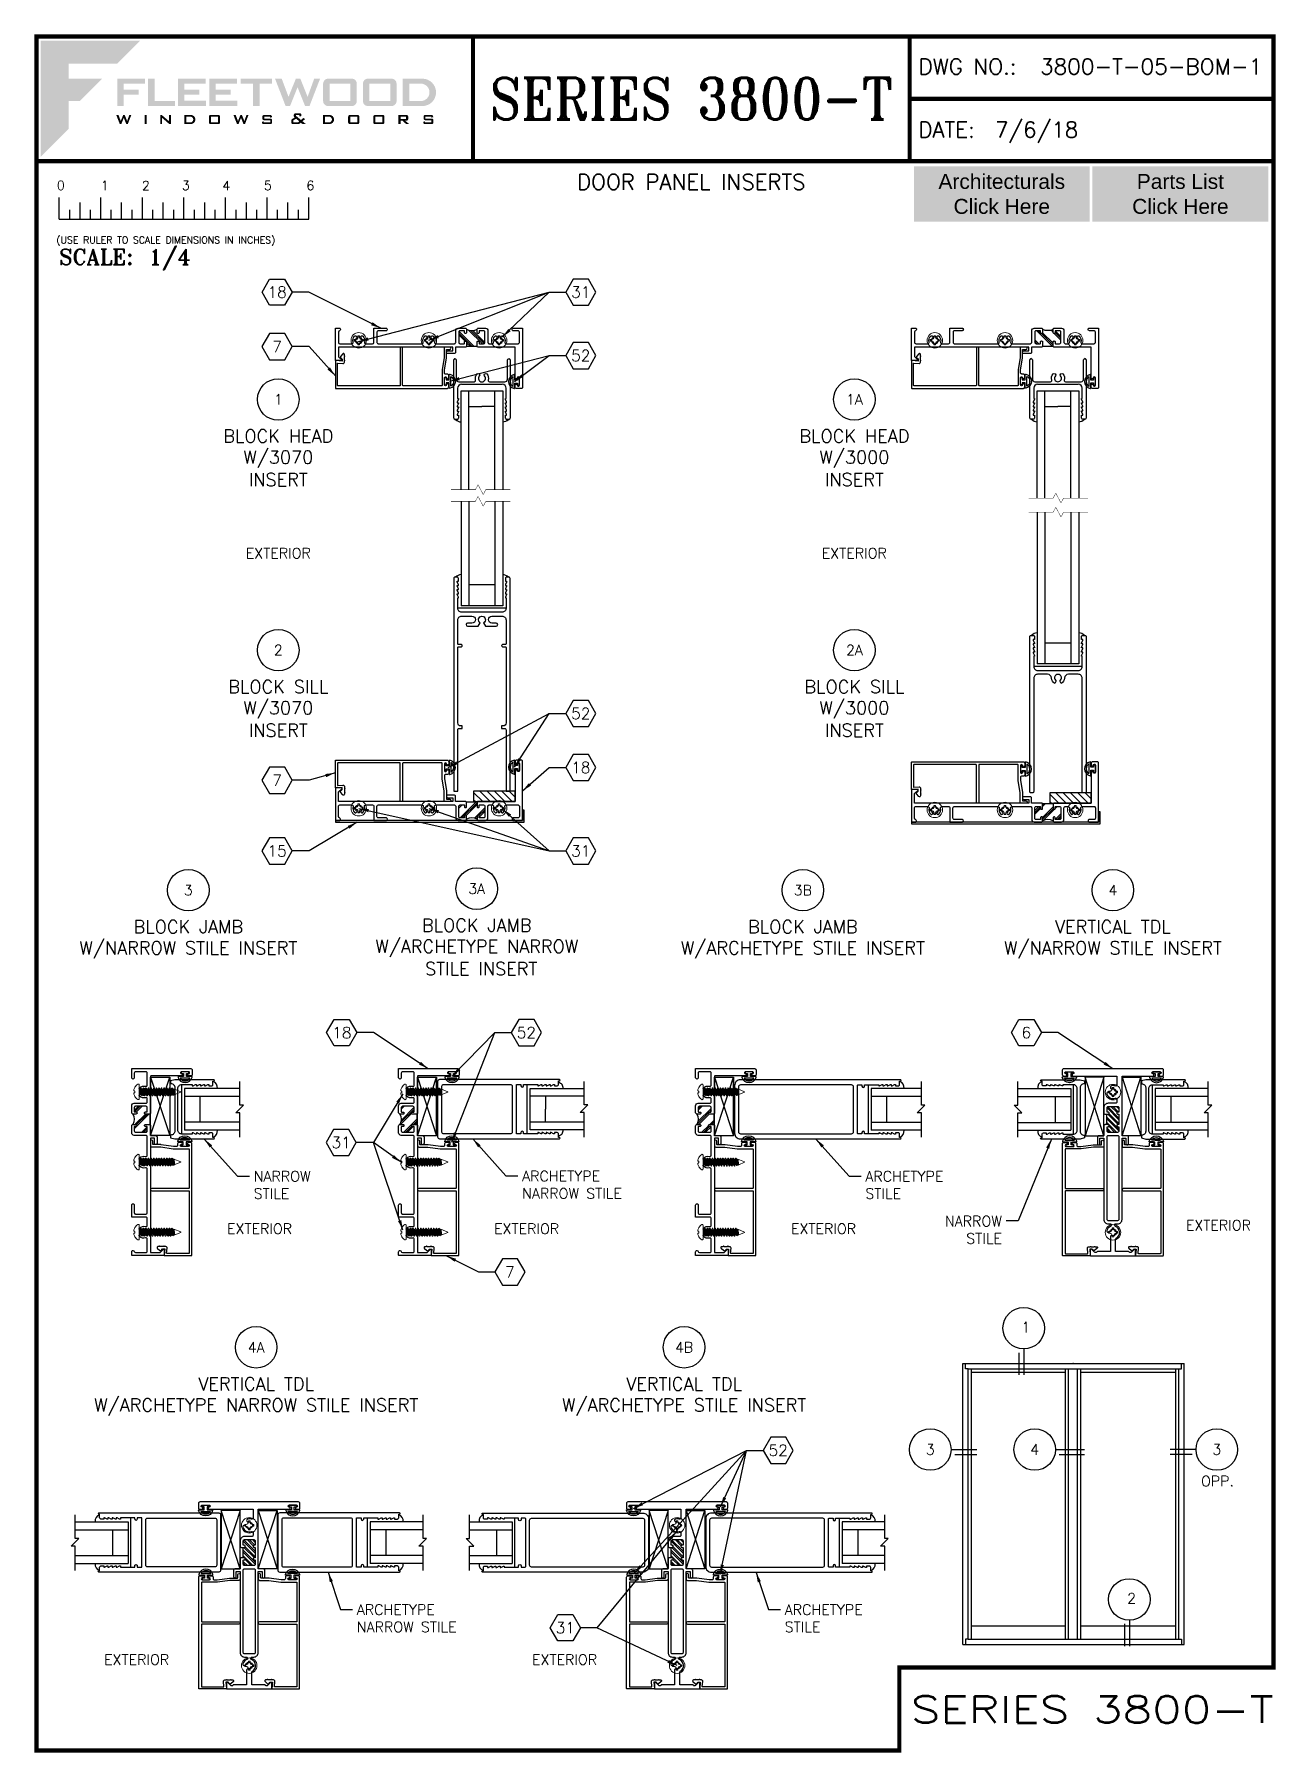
# Paper-space layout 'QUARTER SCALE -BOM' of a CAD drawing. Extents: x 0.3 to 7.8, y 0 to 10.3.
# The model-space entities are those that its viewports show. They can reach past a viewport. Long polylines and large blocks are cut down to what shows.
import ezdxf
from ezdxf.enums import TextEntityAlignment as Align

# ---------------------------------------------------------------- set-up
doc = ezdxf.new("R2010")
doc.units = 0
doc.header["$MEASUREMENT"] = 0
doc.layers.get('0').update_dxf_attribs({"linetype": 'CONTINUOUS'})
for name, color, linetype in [('Ballons', 7, 'CONTINUOUS'), ('DIM', 7, 'CONTINUOUS'), ('ELEV_TEXT', 7, 'CONTINUOUS'), ('FRAME', 1, 'CONTINUOUS'), ('GEOMETRY', 1, 'CONTINUOUS'), ('GLASS', 7, 'CONTINUOUS'), ('GLASS-VINYL', 7, 'CONTINUOUS'), ('MISC.', 7, 'CONTINUOUS'), ('SASH', 5, 'CONTINUOUS'), ('SETTING BLOCKS', 7, 'CONTINUOUS'), ('TEXT', 7, 'CONTINUOUS'), ('TITLE_BLOCK', 7, 'CONTINUOUS'), ('VENT', 5, 'CONTINUOUS')]:
    doc.layers.add(name, color=color, linetype=linetype)
doc.layers.add('vp', color=40, linetype='CONTINUOUS', plot=False)
doc.layers.get('vp').off()
doc.styles.add('ROMANS', font='romans')
doc.styles.add('ROMANT', font='romant')
doc.styles.add('SIMPLEX-050', font='simplex.shx', dxfattribs={"height": 0.05})
doc.styles.add('SIMPLEX-094', font='simplex.shx', dxfattribs={"height": 0.094})
doc.styles.get("Standard").update_dxf_attribs({"font": 'simplex.shx'})
doc.dimstyles.new('QUARTER SCALE', dxfattribs={"dimtxt": 0.0625, "dimasz": 0.06, "dimexe": 0.06, "dimexo": 0.031, "dimgap": 0.039, "dimtad": 0, "dimtih": 1, "dimtoh": 1, "dimdec": 4, "dimzin": 0, "dimdsep": 46, "dimlunit": 4, "dimtxsty": 'Standard', "dimcen": 0.09, "dimadec": 0, "dimazin": 0, "dimtfac": 1, "dimtdec": 4, "dimtofl": 0, "dimtmove": 0, "dimatfit": 3, "dimfxl": 0, "dimtolj": 1, "dimtzin": 0, "dimarcsym": 0})

psp = doc.layouts.new('QUARTER SCALE -BOM')

# ---------------------------------------------------------------- texts
at = {"layer": 'ELEV_TEXT', "color": 7}
for s, p in [('1', (6.235, 2.516)), ('OPP.', (7.315, 1.59)), ('2', (6.871, 0.885))]:
    psp.add_text(s, height=0.0625, dxfattribs=at).set_placement(p)
for s, p in [('3', (5.687, 1.811)), ('4', (6.315, 1.811)), ('3', (7.41, 1.811))]:
    psp.add_text(s, height=0.0625, dxfattribs=at).set_placement(p, align=Align.MIDDLE_CENTER)
at = {"layer": 'TEXT'}
for p in [(1.572, 7.172), (5.035, 7.172), (1.459, 3.108), (3.065, 3.108), (4.85, 3.108), (7.224, 3.129), (0.72, 0.516), (3.293, 0.516)]:
    psp.add_text('EXTERIOR', height=0.0625, dxfattribs=at).set_placement(p)
for s, insert, char_height, width, attachment_point in [('DOOR PANEL INSERTS', (4.251, 9.437), 0.094, 2.625, 5), ('NARROW\\PSTILE', (1.619, 3.486), 0.0625, 0.93155, 1), ('ARCHETYPE\\PNARROW STILE', (3.233, 3.487), 0.0625, 0.93155, 1), ('ARCHETYPE\\PSTILE', (5.297, 3.486), 0.0625, 0.93155, 1), ('NARROW\\PSTILE', (6.118, 3.216), 0.0625, 0.93155, 3), ('ARCHETYPE\\PNARROW STILE', (2.239, 0.879), 0.0625, 1.05916, 1), ('ARCHETYPE\\PSTILE', (4.812, 0.879), 0.0625, 0.93155, 1)]:
    psp.add_mtext(s, dxfattribs=dict(at, insert=insert, char_height=char_height, width=width, attachment_point=attachment_point))
at = {"layer": 'TEXT', "color": 5, "char_height": 0.09, "width": 1.02652, "attachment_point": 5}
for s, insert in [('{\\fArial|b0|i0|c0|p34;Architecturals\\PClick Here}', (6.117, 9.364)), ('{\\fArial|b0|i0|c0|p34;Parts List\\PClick Here}', (7.191, 9.364))]:
    psp.add_mtext(s, dxfattribs=dict(at, insert=insert))

msp = doc.modelspace()

# ---------------------------------------------------------------- blocks, each defined once
blk = doc.blocks.new('Quarter')
for p, q in [((0.137, -0.35), (0.137, -0.219)), ((0.2, -0.35), (0.2, -0.294)), ((0.262, -0.35), (0.262, -0.249)), ((0.325, -0.35), (0.325, -0.294)), ((0.387, -0.35), (0.387, -0.219)), ((0.45, -0.35), (0.45, -0.294)), ((0.512, -0.35), (0.512, -0.249)), ((0.575, -0.35), (0.575, -0.294)), ((0.637, -0.35), (0.637, -0.219)), ((0.7, -0.35), (0.7, -0.294)), ((0.762, -0.35), (0.762, -0.249)), ((0.825, -0.35), (0.825, -0.294)), ((0.887, -0.35), (0.887, -0.219)), ((0.95, -0.35), (0.95, -0.294)), ((1.012, -0.35), (1.012, -0.249)), ((1.075, -0.35), (1.075, -0.294)), ((1.137, -0.35), (1.137, -0.219)), ((1.2, -0.35), (1.2, -0.294)), ((1.262, -0.35), (1.262, -0.249)), ((1.325, -0.35), (1.325, -0.294)), ((1.387, -0.35), (1.387, -0.219)), ((1.45, -0.35), (1.45, -0.294)), ((1.512, -0.35), (1.512, -0.249)), ((1.575, -0.35), (1.575, -0.294)), ((1.637, -0.35), (1.637, -0.219)), ((0.137, -0.35), (1.637, -0.35))]:
    blk.add_line(p, q)
for s, p in [('0', (0.123, -0.174)), ('1', (0.387, -0.174)), ('2', (0.634, -0.175)), ('3', (0.874, -0.174)), ('4', (1.118, -0.175)), ('5', (1.368, -0.174)), ('6', (1.623, -0.174))]:
    blk.add_text(s, height=0.055).set_placement(p)
at = {"style": 'ROMANS'}
blk.add_text('(USE RULER TO SCALE DIMENSIONS IN INCHES)', height=0.04115, dxfattribs=at).set_placement((0.12, -0.495))
blk = doc.blocks.new('Fleetwood_Logo_6-10-15')
h = blk.add_hatch(color=154)
h.dxf.hatch_style = 1
h.paths.add_polyline_path([(0.2526, -0.0017), (0.0019, -0.0017), (0.0019, -0.2942), (0.0725, -0.2236), (0.0725, -0.1535), (0.1007, -0.1535), (0.1567, -0.0976), (0.0725, -0.0976), (0.0725, -0.0596), (0.1946, -0.0596)])
h = blk.add_hatch(color=251)
h.dxf.hatch_style = 1
h.paths.add_polyline_path([(0.2487, -0.1256), (0.2112, -0.1256), (0.2112, -0.1102), (0.2647, -0.1102), (0.2647, -0.0976), (0.1946, -0.0976), (0.1946, -0.1667), (0.2112, -0.1667), (0.2112, -0.1377), (0.2487, -0.1377)])
h = blk.add_hatch(color=251)
h.dxf.hatch_style = 1
h.paths.add_polyline_path([(0.2886, -0.0976), (0.272, -0.0976), (0.272, -0.1667), (0.3401, -0.1667), (0.3401, -0.1535), (0.2886, -0.1535)])
h = blk.add_hatch(color=251)
h.dxf.hatch_style = 1
h.paths.add_polyline_path([(0.4175, -0.0976), (0.3474, -0.0976), (0.3474, -0.1667), (0.4185, -0.1667), (0.4185, -0.1534), (0.364, -0.1534), (0.364, -0.1377), (0.4015, -0.1377), (0.4015, -0.1256), (0.364, -0.1256), (0.364, -0.1102), (0.4175, -0.1102)])
h = blk.add_hatch(color=251)
h.dxf.hatch_style = 1
h.paths.add_polyline_path([(0.4965, -0.0976), (0.4264, -0.0976), (0.4264, -0.1667), (0.4975, -0.1667), (0.4975, -0.1534), (0.443, -0.1534), (0.443, -0.1377), (0.4804, -0.1377), (0.4804, -0.1256), (0.443, -0.1256), (0.443, -0.1102), (0.4965, -0.1102)])
h = blk.add_hatch(color=251)
h.dxf.hatch_style = 1
h.paths.add_polyline_path([(0.5842, -0.0976), (0.5054, -0.0976), (0.5054, -0.1102), (0.5365, -0.1102), (0.5365, -0.1667), (0.5531, -0.1667), (0.5531, -0.1102), (0.5842, -0.1102)])
h = blk.add_hatch(color=251)
h.dxf.hatch_style = 1
h.paths.add_polyline_path([(0.6089, -0.0976), (0.5921, -0.0976), (0.6188, -0.1667), (0.63, -0.1667), (0.6489, -0.1192), (0.6679, -0.1667), (0.6789, -0.1667), (0.7056, -0.0976), (0.6908, -0.0976), (0.6742, -0.1433), (0.6558, -0.0976), (0.6446, -0.0976), (0.6261, -0.1433)])
h = blk.add_hatch(color=251)
h.dxf.hatch_style = 1
h.paths.add_polyline_path([(0.7853, -0.0976), (0.726, -0.0976, 0.414214), (0.7133, -0.1102), (0.7133, -0.154, 0.414214), (0.726, -0.1667), (0.7853, -0.1667, 0.414214), (0.798, -0.154), (0.798, -0.1102, 0.414214)])
h.paths.add_polyline_path([(0.7819, -0.1102), (0.7819, -0.154), (0.7294, -0.154), (0.7294, -0.1102)], flags=16)
h = blk.add_hatch(color=251)
h.dxf.hatch_style = 1
h.paths.add_polyline_path([(0.8856, -0.0976), (0.8262, -0.0976, 0.414214), (0.8136, -0.1102), (0.8136, -0.154, 0.414214), (0.8262, -0.1667), (0.8856, -0.1667, 0.414214), (0.8982, -0.154), (0.8982, -0.1102, 0.414214)])
h.paths.add_polyline_path([(0.8822, -0.1102), (0.8822, -0.154), (0.8296, -0.154), (0.8296, -0.1102)], flags=16)
h = blk.add_hatch(color=251)
h.dxf.hatch_style = 1
h.paths.add_polyline_path([(0.9632, -0.0976), (0.914, -0.0976), (0.914, -0.1667), (0.9632, -0.1667, 1)])
h.paths.add_polyline_path([(0.9301, -0.1102), (0.9593, -0.1102, -1), (0.9593, -0.154), (0.9301, -0.154)], flags=16)
h = blk.add_hatch(color=7)
h.dxf.hatch_style = 1
h.paths.add_polyline_path([(0.2301, -0.1891), (0.2251, -0.1891), (0.2196, -0.2043), (0.2134, -0.1891), (0.2097, -0.1891), (0.2035, -0.2043), (0.1978, -0.1891), (0.1922, -0.1891), (0.2011, -0.2121), (0.2048, -0.2121), (0.2112, -0.1963), (0.2175, -0.2121), (0.2212, -0.2121)])
h = blk.add_hatch(color=7)
h.dxf.hatch_style = 1
h.paths.add_polyline_path([(0.2691, -0.1891), (0.2637, -0.1891), (0.2637, -0.2118), (0.2637, -0.2121), (0.2691, -0.2121)])
h = blk.add_hatch(color=7)
h.dxf.hatch_style = 1
h.paths.add_polyline_path([(0.3077, -0.1964), (0.3259, -0.2121), (0.3298, -0.2121), (0.3298, -0.1891), (0.325, -0.1891), (0.325, -0.2047), (0.3067, -0.1891), (0.3029, -0.1891), (0.3029, -0.2121), (0.3077, -0.2121)])
h = blk.add_hatch(color=7)
h.dxf.hatch_style = 1
h.paths.add_polyline_path([(0.3801, -0.1891), (0.3637, -0.1891), (0.3637, -0.2121), (0.3801, -0.2121, 1)])
h.paths.add_polyline_path([(0.3691, -0.2079), (0.3691, -0.1933), (0.3788, -0.1933, -1), (0.3788, -0.2079)], flags=16)
h = blk.add_hatch(color=7)
h.dxf.hatch_style = 1
h.paths.add_polyline_path([(0.4537, -0.2079), (0.4537, -0.1933, 0.414214), (0.4495, -0.1891), (0.4297, -0.1891, 0.414214), (0.4255, -0.1933), (0.4255, -0.2079, 0.414214), (0.4297, -0.2121), (0.4495, -0.2121, 0.414214)])
h.paths.add_polyline_path([(0.4308, -0.2079), (0.4308, -0.1933), (0.4484, -0.1933), (0.4484, -0.2079)], flags=16)
h = blk.add_hatch(color=7)
h.dxf.hatch_style = 1
h.paths.add_polyline_path([(0.5253, -0.1891), (0.5203, -0.1891), (0.5148, -0.2043), (0.5087, -0.1891), (0.5049, -0.1891), (0.4988, -0.2043), (0.493, -0.1891), (0.4874, -0.1891), (0.4963, -0.2121), (0.5001, -0.2121), (0.5064, -0.1963), (0.5127, -0.2121), (0.5164, -0.2121)])
h = blk.add_hatch(color=7)
h.dxf.hatch_style = 1
h.paths.add_polyline_path([(0.5801, -0.1891), (0.5643, -0.1891, 0.414214), (0.56, -0.1933), (0.56, -0.1981, 0.414214), (0.5643, -0.2024), (0.58, -0.2024), (0.58, -0.2078), (0.5637, -0.2078), (0.5637, -0.2052), (0.5591, -0.2062), (0.5591, -0.2078, 0.414214), (0.5634, -0.2121), (0.5805, -0.2121, 0.414214), (0.5848, -0.2078), (0.5848, -0.2024, 0.414214), (0.5805, -0.1982), (0.5648, -0.1982), (0.5648, -0.193), (0.5798, -0.193), (0.5798, -0.1958), (0.5843, -0.1948), (0.5843, -0.1933, 0.414214)])
h = blk.add_hatch(color=7)
h.dxf.hatch_style = 1
h.paths.add_polyline_path([(0.645, -0.1913, -0.222262), (0.6447, -0.1906), (0.6447, -0.1892), (0.6535, -0.1892), (0.6535, -0.193), (0.6587, -0.1918), (0.6587, -0.189, 0.414214), (0.6544, -0.1847), (0.6437, -0.1847, 0.414214), (0.6394, -0.189), (0.6394, -0.1922, 0.222262), (0.6407, -0.1948), (0.6415, -0.1955), (0.6345, -0.1998, 0.260684), (0.6329, -0.2027), (0.6329, -0.2078, 0.414214), (0.6372, -0.2121), (0.6514, -0.2121, 0.17577), (0.6536, -0.2113), (0.657, -0.2085), (0.6614, -0.2121), (0.6699, -0.2121), (0.6613, -0.2049), (0.6676, -0.1997), (0.6637, -0.1964), (0.6574, -0.2017)])
h.paths.add_polyline_path([(0.6532, -0.2052), (0.6509, -0.2072, -0.17577), (0.6502, -0.2074), (0.6382, -0.2074), (0.6382, -0.2033, -0.260684), (0.6387, -0.2025), (0.6451, -0.1985)], flags=16)
h = blk.add_hatch(color=7)
h.dxf.hatch_style = 1
h.paths.add_polyline_path([(0.7294, -0.1891), (0.713, -0.1891), (0.713, -0.2121), (0.7294, -0.2121, 1)])
h.paths.add_polyline_path([(0.7184, -0.2079), (0.7184, -0.1933), (0.7281, -0.1933, -1), (0.7281, -0.2079)], flags=16)
h = blk.add_hatch(color=7)
h.dxf.hatch_style = 1
h.paths.add_polyline_path([(0.8045, -0.2079), (0.8045, -0.1933, 0.414214), (0.8003, -0.1891), (0.7805, -0.1891, 0.414214), (0.7763, -0.1933), (0.7763, -0.2079, 0.414214), (0.7805, -0.2121), (0.8003, -0.2121, 0.414214)])
h.paths.add_polyline_path([(0.7816, -0.2079), (0.7816, -0.1933), (0.7992, -0.1933), (0.7992, -0.2079)], flags=16)
h = blk.add_hatch(color=7)
h.dxf.hatch_style = 1
h.paths.add_polyline_path([(0.8678, -0.2079), (0.8678, -0.1933, 0.414214), (0.8636, -0.1891), (0.8438, -0.1891, 0.414214), (0.8396, -0.1933), (0.8396, -0.2079, 0.414214), (0.8438, -0.2121), (0.8636, -0.2121, 0.414214)])
h.paths.add_polyline_path([(0.8449, -0.2079), (0.8449, -0.1933), (0.8624, -0.1933), (0.8624, -0.2079)], flags=16)
h = blk.add_hatch(color=7)
h.dxf.hatch_style = 1
h.paths.add_polyline_path([(0.9277, -0.1993), (0.9277, -0.1933, 0.414214), (0.9235, -0.1891), (0.9028, -0.1891), (0.9028, -0.2121), (0.9082, -0.2121), (0.9082, -0.2035), (0.9131, -0.2035), (0.9224, -0.2121), (0.9303, -0.2121), (0.9197, -0.2035), (0.9235, -0.2035, 0.414214)])
h.paths.add_polyline_path([(0.9082, -0.1993), (0.9082, -0.1933), (0.9214, -0.1933, -0.414214), (0.9224, -0.1943), (0.9224, -0.1983, -0.414214), (0.9214, -0.1993)], flags=16)
h = blk.add_hatch(color=7)
h.dxf.hatch_style = 1
h.paths.add_polyline_path([(0.9867, -0.1982), (0.971, -0.1982), (0.971, -0.193), (0.9859, -0.193), (0.9859, -0.1958), (0.9905, -0.1948), (0.9905, -0.1933, 0.414214), (0.9863, -0.1891), (0.9705, -0.1891, 0.414214), (0.9662, -0.1933), (0.9662, -0.1981, 0.414214), (0.9705, -0.2024), (0.9862, -0.2024), (0.9862, -0.2078), (0.9699, -0.2078), (0.9699, -0.2052), (0.9653, -0.2062), (0.9653, -0.2078, 0.414214), (0.9696, -0.2121), (0.9867, -0.2121, 0.414214), (0.991, -0.2078), (0.991, -0.2024, 0.414214)])
blk = doc.blocks.new('A-SIZE_P_QS')
at = {"const_width": 0.025}
blk.add_lwpolyline([(7.751, 0.5), (7.751, 10.312), (0.313, 10.312), (0.313, 0), (5.501, 0), (5.501, 0.5)], close=True, dxfattribs=at)
for points in [[(2.938, 10.312), (2.938, 9.562)], [(5.563, 10.312), (5.563, 9.562)], [(5.563, 9.937), (7.751, 9.937)], [(0.313, 9.562), (7.751, 9.562)]]:
    blk.add_lwpolyline(points, dxfattribs=at)
at = {"xscale": 2.387023416083395, "yscale": 2.387023416083395, "zscale": 2.387023416083395}
blk.add_blockref('Fleetwood_Logo_6-10-15', (0.334, 10.291), dxfattribs=at)
blk.add_blockref('Quarter', (0.313, 9.562))
at = {"style": 'SIMPLEX-094'}
for s, p in [('DWG NO.:', (5.617, 10.084)), ('DATE:', (5.616, 9.704))]:
    blk.add_text(s, height=0.094, dxfattribs=at).set_placement(p)
for tag, p, style in [('DWG_NO', (6.346, 10.084), 'SIMPLEX-094'), ('DATE', (6.077, 9.704), 'SIMPLEX-094'), ('SCALE', (0.988, 8.939), 'ROMANT')]:
    blk.add_attdef(tag, p, '', height=0.094, dxfattribs=dict(style=style))
for tag, height, style, width, p, p2 in [('DWG_NO_F', 0.094, 'SIMPLEX-094', 1.745692, (6.347, 10.084), (7.683, 10.084)), ('PRODUCT', 0.25, 'ROMANT', 1.349007, (3.038, 9.812), (5.463, 9.812)), ('PRODUCT', 0.16, 'SIMPLEX-050', 20.447274, (5.57, 0.167), (7.751, 0.167))]:
    blk.add_attdef(tag, text='', height=height, dxfattribs=dict(style=style, width=width)).set_placement(p, p2, align=Align.FIT)
at = {"layer": 'TITLE_BLOCK', "style": 'ROMANT'}
blk.add_text('SCALE:', height=0.094, dxfattribs=at).set_placement((0.449, 8.939))
blk = doc.blocks.new('sectball')
blk.add_circle((0, 0), 0.125)
blk.add_attdef('NO', text='', height=0.062).set_placement((0, 0), align=Align.MIDDLE_CENTER)
for tag, p in [('LINE1', (0, -0.259)), ('LINE2', (0, -0.386)), ('LINE3', (0, -0.521))]:
    blk.add_attdef(tag, text='', height=0.078).set_placement(p, align=Align.CENTER)
blk = doc.blocks.new('BOM-HEX')
at = {"layer": 'Ballons', "color": 7}
blk.add_lwpolyline([(0.242, 0), (0.182, 0.105), (0.061, 0.105), (0, 0), (0.061, -0.105), (0.182, -0.105)], close=True, dxfattribs=at)
at = {"layer": 'Ballons', "flags": 4}
blk.add_attdef('NUMBER', text='', height=0.09, dxfattribs=at).set_placement((0.121, 0), align=Align.MIDDLE_CENTER)
blk = doc.blocks.new('3027 MAMMOTH B-RAIL')
at = {"color": 0}
blk.add_lwpolyline([(0.475, -0.624, 0.414214), (0.506, -0.655), (0.57, -0.655, -0.414214), (0.58, -0.665), (0.58, -2.484, -0.414214), (0.508, -2.556), (0.475, -2.556), (0.475, -2.618), (0.549, -2.618, -0.414214), (0.58, -2.649), (0.58, -4.116, 0.414214), (0.59, -4.126), (0.667, -4.126, 0.414214), (0.677, -4.116), (0.677, 0.993, 0.414214), (0.646, 1.024), (0.596, 1.024, 0.414214), (0.565, 0.993), (0.565, 0.924), (0.595, 0.924), (0.595, 0.904), (0.565, 0.844), (0.565, 0.824), (0.595, 0.824), (0.595, 0.804), (0.565, 0.744), (0.565, 0.724), (0.595, 0.724), (0.595, 0.704), (0.565, 0.644), (0.565, 0.624), (0.595, 0.624), (0.595, 0.604), (0.565, 0.544), (0.565, 0.524), (0.58, 0.524), (0.58, 0.275, -0.414214), (0.486, 0.181), (-0.486, 0.181, -0.414214), (-0.58, 0.275), (-0.58, 0.524), (-0.565, 0.524), (-0.565, 0.544), (-0.595, 0.604), (-0.595, 0.624), (-0.565, 0.624), (-0.565, 0.644), (-0.595, 0.704), (-0.595, 0.724), (-0.565, 0.724), (-0.565, 0.744), (-0.595, 0.804), (-0.595, 0.824), (-0.565, 0.824), (-0.565, 0.844), (-0.595, 0.904), (-0.595, 0.924), (-0.565, 0.924), (-0.565, 0.993, 0.414214), (-0.596, 1.024), (-0.646, 1.024, 0.414214), (-0.677, 0.993), (-0.677, -4.116, 0.414214), (-0.667, -4.126), (-0.59, -4.126, 0.414214), (-0.58, -4.116), (-0.58, -2.649, -0.414214), (-0.549, -2.618), (-0.475, -2.618), (-0.475, -2.556), (-0.508, -2.556, -0.414214), (-0.58, -2.484), (-0.58, -0.665, -0.414214), (-0.57, -0.655), (-0.506, -0.655, 0.414214), (-0.475, -0.624, 0.414214), (-0.506, -0.593), (-0.57, -0.593, -0.414214), (-0.58, -0.583), (-0.58, -0.007, -0.414214), (-0.486, 0.087), (-0.241, 0.087, -1), (-0.241, -0.081), (-0.343, -0.081, 1), (-0.343, -0.156), (-0.09, -0.156), (-0.042, -0.073, -3.732051), (0.042, -0.073), (0.09, -0.156), (0.342, -0.156, 1), (0.342, -0.081), (0.241, -0.081, -1), (0.241, 0.087), (0.486, 0.087, -0.414214), (0.58, -0.007), (0.58, -0.583, -0.414214), (0.57, -0.593), (0.506, -0.593, 0.414214)], format="xyb", close=True, dxfattribs=at)
blk = doc.blocks.new('3004 TOP RAIL')
for p, q in [((-0.677, -0.812), (-0.677, 0.586)), ((0.677, 0.586), (0.677, -0.812)), ((-0.489, 0), (0.489, 0)), ((-0.565, -0.363), (-0.595, -0.423)), ((-0.583, -0.094), (-0.583, -0.343)), ((-0.583, -0.343), (-0.565, -0.343)), ((-0.565, -0.343), (-0.565, -0.363)), ((0.565, -0.343), (0.583, -0.343)), ((0.565, -0.363), (0.565, -0.343)), ((0.595, -0.423), (0.565, -0.363)), ((0.583, -0.343), (0.583, -0.094)), ((-0.595, -0.423), (-0.595, -0.443)), ((-0.595, -0.443), (-0.565, -0.443)), ((-0.565, -0.463), (-0.595, -0.523)), ((-0.595, -0.523), (-0.595, -0.543)), ((-0.595, -0.543), (-0.565, -0.543)), ((-0.565, -0.563), (-0.595, -0.623)), ((-0.595, -0.623), (-0.595, -0.643)), ((-0.595, -0.643), (-0.565, -0.643)), ((-0.565, -0.663), (-0.595, -0.723)), ((-0.595, -0.723), (-0.595, -0.743)), ((-0.595, -0.743), (-0.565, -0.743)), ((-0.565, -0.443), (-0.565, -0.463)), ((-0.565, -0.543), (-0.565, -0.563)), ((-0.565, -0.643), (-0.565, -0.663)), ((-0.565, -0.743), (-0.565, -0.812)), ((0.565, -0.443), (0.595, -0.443)), ((0.565, -0.463), (0.565, -0.443)), ((0.595, -0.523), (0.565, -0.463)), ((0.565, -0.543), (0.595, -0.543)), ((0.565, -0.563), (0.565, -0.543)), ((0.595, -0.623), (0.565, -0.563)), ((0.565, -0.663), (0.565, -0.643)), ((0.565, -0.643), (0.595, -0.643)), ((0.595, -0.723), (0.565, -0.663)), ((0.565, -0.743), (0.595, -0.743)), ((0.565, -0.812), (0.565, -0.743)), ((0.595, -0.443), (0.595, -0.423)), ((0.595, -0.543), (0.595, -0.523)), ((0.595, -0.643), (0.595, -0.623)), ((0.595, -0.743), (0.595, -0.723)), ((-0.596, -0.843), (-0.646, -0.843)), ((0.646, -0.843), (0.596, -0.843))]:
    blk.add_line(p, q)
blk.add_lwpolyline([(-0.646, 0.617, 0.414214), (-0.677, 0.586, -1), (-0.615, 0.586), (-0.615, 0.122, 0.414214), (-0.555, 0.062), (-0.18, 0.062, 0.500028), (-0.151, 0.1, -0.261566), (-0.116, 0.25), (-0.116, 0.25, -0.999998), (-0.062, 0.201, 0.651692), (0, 0.06, 0.651692), (0.062, 0.201, -0.999998), (0.116, 0.25, -0.261566), (0.151, 0.1, 0.500026), (0.18, 0.062), (0.555, 0.062, 0.414214), (0.615, 0.122), (0.615, 0.586, -1), (0.677, 0.586, 0.414214), (0.646, 0.617)], format="xyb")
for centre, radius, start, end in [((-0.489, -0.094), 0.094, 90, 180), ((0.489, -0.094), 0.094, 360, 90), ((-0.646, -0.812), 0.031, 180, 270), ((-0.596, -0.812), 0.031, 270, 0), ((0.596, -0.812), 0.031, 180, 270), ((0.646, -0.812), 0.031, 270, 0)]:
    blk.add_arc(centre, radius, start, end)
blk = doc.blocks.new('3010 FIXED B-RAIL')
at = {"color": 5}
blk.add_lwpolyline([(-0.565, 0.524), (-0.583, 0.524), (-0.583, 0.275, 0.414214), (-0.489, 0.181), (0, 0.181), (0.489, 0.181, 0.414214), (0.583, 0.275), (0.583, 0.524), (0.565, 0.524), (0.565, 0.544), (0.595, 0.604), (0.595, 0.624), (0.565, 0.624), (0.565, 0.644), (0.595, 0.704), (0.595, 0.724), (0.565, 0.724), (0.565, 0.744), (0.595, 0.804), (0.595, 0.824), (0.565, 0.824), (0.565, 0.844), (0.595, 0.904), (0.595, 0.924), (0.565, 0.924), (0.565, 0.993, -0.414214), (0.596, 1.024), (0.646, 1.024, -0.414214), (0.677, 0.993), (0.677, -2.734, -0.414214), (0.646, -2.765), (0.614, -2.765, -0.414214), (0.583, -2.734), (0.583, -0.007, 0.414214), (0.489, 0.087), (0.251, 0.087, 0.406068), (0.157, -0.004, -0.260489), (0.079, -0.136), (0.042, -0.073, 0.767327), (0, 0.084, 0.767327), (-0.042, -0.073), (-0.079, -0.136, -0.260489), (-0.157, -0.004, 0.406068), (-0.251, 0.087), (-0.489, 0.087, 0.414214), (-0.583, -0.007), (-0.583, -2.734, -0.414214), (-0.614, -2.765), (-0.646, -2.765, -0.414214), (-0.677, -2.734), (-0.677, 0.993, -0.414214), (-0.646, 1.024), (-0.596, 1.024, -0.414214), (-0.565, 0.993), (-0.565, 0.924), (-0.595, 0.924), (-0.595, 0.904), (-0.565, 0.844), (-0.565, 0.824), (-0.595, 0.824), (-0.595, 0.804), (-0.565, 0.744), (-0.565, 0.724), (-0.595, 0.724), (-0.595, 0.704), (-0.565, 0.644), (-0.565, 0.624), (-0.595, 0.624), (-0.595, 0.604), (-0.565, 0.544)], format="xyb", close=True, dxfattribs=at)
blk = doc.blocks.new('3005 Std Lock Stile')
for points in [[(-2.609, 0.565), (-2.629, 0.565), (-2.689, 0.595), (-2.709, 0.595), (-2.709, 0.565), (-2.729, 0.565), (-2.789, 0.595), (-2.809, 0.595), (-2.809, 0.565), (-2.878, 0.565, -0.414214), (-2.909, 0.596), (-2.909, 0.681), (-2.929, 0.681, -0.999996), (-2.929, 0.713), (-2.909, 0.713), (-0.046, 0.713, -0.414214), (0, 0.667), (0, -0.667, -0.414214), (-0.046, -0.713), (-2.909, -0.713), (-2.929, -0.713, -0.999996), (-2.929, -0.681), (-2.909, -0.681), (-2.909, -0.596, -0.414214), (-2.878, -0.565), (-2.809, -0.565), (-2.809, -0.595), (-2.789, -0.595), (-2.729, -0.565), (-2.709, -0.565), (-2.709, -0.595), (-2.689, -0.595), (-2.629, -0.565), (-2.609, -0.565), (-2.609, -0.595), (-2.589, -0.595), (-2.529, -0.565), (-2.509, -0.565), (-2.509, -0.595), (-2.489, -0.595), (-2.429, -0.565), (-2.409, -0.565), (-2.409, -0.595), (-2.066, -0.595), (-2.066, -0.563, -1.000005), (-2.004, -0.563), (-2.004, -0.595), (-1.894, -0.595), (-1.894, 0.595), (-2.004, 0.595), (-2.004, 0.563, -0.999996), (-2.066, 0.563), (-2.066, 0.595), (-2.409, 0.595), (-2.409, 0.565), (-2.429, 0.565), (-2.489, 0.595), (-2.509, 0.595), (-2.509, 0.565), (-2.529, 0.565), (-2.589, 0.595), (-2.609, 0.595)], [(-0.14, 0.588, -0.414214), (-0.094, 0.542), (-0.094, -0.542, -0.414214), (-0.14, -0.588), (-1.754, -0.588, -0.414214), (-1.8, -0.542), (-1.8, 0.542, -0.414214), (-1.754, 0.588)]]:
    blk.add_lwpolyline(points, format="xyb", close=True)
blk = doc.blocks.new('3767 LEADSILE')
for points in [[(3.769, -0.597), (3.749, -0.597), (3.689, -0.565), (3.669, -0.565), (3.669, -0.597), (3.649, -0.597), (3.589, -0.565), (3.569, -0.565), (3.569, -0.597), (3.549, -0.597), (3.489, -0.565), (3.469, -0.565), (3.469, -0.588), (3.126, -0.588), (3.126, -0.556, 1), (3.064, -0.556), (3.064, -0.588), (2.969, -0.588, -0.414214), (2.954, -0.573), (2.954, 0.573, -0.414214), (2.969, 0.588), (3.064, 0.588), (3.064, 0.556, 1), (3.126, 0.556), (3.126, 0.588), (3.469, 0.588), (3.469, 0.565), (3.489, 0.565), (3.549, 0.597), (3.569, 0.597), (3.569, 0.565), (3.589, 0.565), (3.649, 0.597), (3.669, 0.597), (3.669, 0.565), (3.689, 0.565), (3.749, 0.597), (3.769, 0.597), (3.769, 0.565), (3.789, 0.565), (3.849, 0.597), (3.869, 0.597), (3.869, 0.565), (3.938, 0.565, 0.414214), (3.969, 0.596), (3.969, 0.681), (3.989, 0.681, 1), (3.989, 0.713), (0.14, 0.713, 0.414214), (0, 0.573), (0, -0.573, 0.414214), (0.14, -0.713), (3.989, -0.713, 1), (3.989, -0.681), (3.969, -0.681), (3.969, -0.596, 0.414214), (3.938, -0.565), (3.869, -0.565), (3.869, -0.597), (3.849, -0.597), (3.789, -0.565), (3.769, -0.565)], [(2.814, -0.588, 0.414214), (2.86, -0.542), (2.86, 0.542, 0.414214), (2.814, 0.588), (0.14, 0.588, 0.414214), (0.094, 0.542), (0.094, -0.542, 0.414214), (0.14, -0.588)]]:
    blk.add_lwpolyline(points, format="xyb", close=True)
blk = doc.blocks.new('3008 FIXED STILE')
blk.add_lwpolyline([(-1.038, 0.713), (-1.002, 0.713), (-0.1, 0.713), (0, 0.686), (0, 0.619), (-0.006, 0.619, 0.414214), (-0.1, 0.525), (-0.1, -0.525, 0.414214), (-0.006, -0.619), (0, -0.619), (0, -0.686), (-0.1, -0.713), (-1.038, -0.713, -0.999996), (-1.038, -0.681), (-1.018, -0.681), (-1.018, -0.596, -0.414214), (-0.987, -0.565), (-0.918, -0.565), (-0.918, -0.595), (-0.898, -0.595), (-0.838, -0.565), (-0.818, -0.565), (-0.818, -0.595), (-0.798, -0.595), (-0.738, -0.565), (-0.718, -0.565), (-0.718, -0.595), (-0.698, -0.595), (-0.638, -0.565), (-0.618, -0.565), (-0.618, -0.595), (-0.598, -0.595), (-0.538, -0.565), (-0.518, -0.565), (-0.518, -0.595), (-0.269, -0.595, 0.414214), (-0.175, -0.501), (-0.175, 0.501, 0.414214), (-0.269, 0.595), (-0.518, 0.595), (-0.518, 0.565), (-0.538, 0.565), (-0.598, 0.595), (-0.618, 0.595), (-0.618, 0.565), (-0.638, 0.565), (-0.698, 0.595), (-0.718, 0.595), (-0.718, 0.565), (-0.738, 0.565), (-0.798, 0.595), (-0.818, 0.595), (-0.818, 0.565), (-0.838, 0.565), (-0.898, 0.595), (-0.918, 0.595), (-0.918, 0.565), (-0.987, 0.565, -0.414214), (-1.018, 0.596), (-1.018, 0.681), (-1.038, 0.681, -0.999996), (-1.038, 0.713)], format="xyb")
blk = doc.blocks.new('dfasdf')
at = {"color": 7, "linetype": 'Continuous', "lineweight": 15}
for p, q in [((54.623, 25.649), (54.607, 25.61)), ((54.623, 25.649), (54.617, 25.65)), ((54.623, 25.679), (54.62, 25.686)), ((54.623, 25.679), (54.623, 25.649)), ((54.657, 25.649), (54.657, 25.679)), ((54.657, 25.649), (54.662, 25.65)), ((54.673, 25.61), (54.657, 25.649)), ((54.537, 25.56), (54.531, 25.557)), ((54.568, 25.594), (54.537, 25.594)), ((54.537, 25.56), (54.568, 25.56)), ((54.568, 25.594), (54.567, 25.599)), ((54.568, 25.56), (54.567, 25.555)), ((54.607, 25.61), (54.568, 25.594)), ((54.568, 25.56), (54.607, 25.544)), ((54.607, 25.61), (54.601, 25.615)), ((54.607, 25.544), (54.601, 25.539)), ((54.607, 25.544), (54.623, 25.505)), ((54.623, 25.505), (54.617, 25.504)), ((54.623, 25.505), (54.623, 25.475)), ((54.657, 25.505), (54.673, 25.544)), ((54.657, 25.505), (54.662, 25.504)), ((54.657, 25.475), (54.657, 25.505)), ((54.657, 25.475), (54.659, 25.468)), ((54.673, 25.61), (54.678, 25.615)), ((54.711, 25.594), (54.673, 25.61)), ((54.673, 25.544), (54.711, 25.56)), ((54.673, 25.544), (54.678, 25.539)), ((54.711, 25.594), (54.712, 25.599)), ((54.742, 25.594), (54.711, 25.594)), ((54.711, 25.56), (54.712, 25.555)), ((54.711, 25.56), (54.742, 25.56)), ((54.742, 25.594), (54.748, 25.597))]:
    blk.add_line(p, q, dxfattribs=at)
at = {"color": 7, "linetype": 'Continuous', "lineweight": 15, "flags": 128}
for points in [[(54.657, 25.679), (54.658, 25.683), (54.659, 25.686)], [(54.537, 25.594), (54.534, 25.595), (54.531, 25.597)], [(54.623, 25.475), (54.621, 25.471), (54.62, 25.468)], [(54.742, 25.56), (54.745, 25.559), (54.748, 25.557)]]:
    blk.add_lwpolyline(points, dxfattribs=at)
at = {"color": 7, "linetype": 'Continuous', "lineweight": 15}
blk.add_circle((54.64, 25.577), 0.186, dxfattribs=at)
for centre, radius, start, end in [((55.692, 25.142), 1.189, 154.7283, 156.5646), ((55.559, 25.592), 0.944, 174.331, 176.507), ((54.64, 25.577), 0.11, 79.7812, 100.2188), ((54.64, 25.577), 0.104, 80.5333, 99.4667), ((53.72, 25.592), 0.944, 3.493, 5.669), ((53.587, 25.142), 1.189, 23.4354, 25.2717), ((54.64, 25.577), 0.11, 169.7812, 190.2188), ((54.624, 24.657), 0.944, 93.493, 95.669), ((54.624, 26.497), 0.944, 264.331, 266.507), ((54.64, 25.577), 0.104, 170.5333, 189.4667), ((55.074, 24.524), 1.189, 113.4354, 115.2717), ((55.074, 26.63), 1.189, 244.7283, 246.5646), ((55.692, 26.012), 1.189, 203.4354, 205.2717), ((55.559, 25.562), 0.944, 183.493, 185.669), ((54.64, 25.577), 0.11, 259.7812, 280.2188), ((54.64, 25.577), 0.104, 260.5333, 279.4667), ((53.72, 25.562), 0.944, 354.331, 356.507), ((53.587, 26.012), 1.189, 334.7283, 336.5646), ((54.205, 24.524), 1.189, 64.7283, 66.5646), ((54.205, 26.63), 1.189, 293.4354, 295.2717), ((54.655, 24.657), 0.944, 84.331, 86.507), ((54.655, 26.497), 0.944, 273.493, 275.669), ((54.64, 25.577), 0.104, 350.5333, 9.4667), ((54.64, 25.577), 0.11, 349.7812, 10.2188)]:
    blk.add_arc(centre, radius, start, end, dxfattribs=at)
blk = doc.blocks.new('no 10 1 in')
at = {"color": 7, "linetype": 'Continuous', "lineweight": 15}
for p, q in [((55.099, 25.687), (55.099, 25.686)), ((55.202, 25.742), (55.202, 25.412)), ((55.218, 25.638), (55.204, 25.638)), ((55.245, 25.672), (55.238, 25.672)), ((55.281, 25.638), (55.266, 25.638)), ((55.308, 25.672), (55.3, 25.672)), ((55.343, 25.638), (55.329, 25.638)), ((55.37, 25.672), (55.363, 25.672)), ((55.406, 25.638), (55.391, 25.638)), ((55.433, 25.672), (55.425, 25.672)), ((55.468, 25.638), (55.454, 25.638)), ((55.495, 25.672), (55.488, 25.672)), ((55.531, 25.638), (55.516, 25.638)), ((55.558, 25.672), (55.55, 25.672)), ((55.593, 25.638), (55.579, 25.638)), ((55.62, 25.672), (55.613, 25.672)), ((55.656, 25.638), (55.641, 25.638)), ((55.683, 25.672), (55.675, 25.672)), ((55.718, 25.638), (55.704, 25.638)), ((55.745, 25.672), (55.738, 25.672)), ((55.781, 25.638), (55.766, 25.638)), ((55.808, 25.672), (55.8, 25.672)), ((55.843, 25.638), (55.829, 25.638)), ((55.87, 25.672), (55.863, 25.672)), ((55.906, 25.638), (55.891, 25.638)), ((55.933, 25.672), (55.925, 25.672)), ((55.968, 25.638), (55.954, 25.638)), ((55.999, 25.666), (55.987, 25.671)), ((56.031, 25.638), (56.016, 25.638)), ((56.202, 25.582), (56.038, 25.65)), ((55.083, 25.599), (55.099, 25.597)), ((55.099, 25.557), (55.083, 25.555)), ((55.099, 25.597), (55.099, 25.557)), ((55.099, 25.468), (55.099, 25.467)), ((55.206, 25.482), (55.214, 25.482)), ((55.234, 25.516), (55.248, 25.516)), ((55.269, 25.482), (55.277, 25.482)), ((55.296, 25.516), (55.311, 25.516)), ((55.331, 25.482), (55.339, 25.482)), ((55.359, 25.516), (55.373, 25.516)), ((55.394, 25.482), (55.402, 25.482)), ((55.421, 25.516), (55.436, 25.516)), ((55.456, 25.482), (55.464, 25.482)), ((55.484, 25.516), (55.498, 25.516)), ((55.519, 25.482), (55.527, 25.482)), ((55.546, 25.516), (55.561, 25.516)), ((55.581, 25.482), (55.589, 25.482)), ((55.609, 25.516), (55.623, 25.516)), ((55.644, 25.482), (55.652, 25.482)), ((55.671, 25.516), (55.686, 25.516)), ((55.706, 25.482), (55.714, 25.482)), ((55.734, 25.516), (55.748, 25.516)), ((55.769, 25.482), (55.777, 25.482)), ((55.796, 25.516), (55.811, 25.516)), ((55.831, 25.482), (55.839, 25.482)), ((55.859, 25.516), (55.873, 25.516)), ((55.894, 25.482), (55.902, 25.482)), ((55.921, 25.516), (55.936, 25.516)), ((55.956, 25.482), (55.964, 25.482)), ((55.984, 25.516), (55.998, 25.516)), ((56.012, 25.493), (56.04, 25.505)), ((56.046, 25.516), (56.061, 25.516)), ((56.063, 25.514), (56.202, 25.572)), ((56.202, 25.577), (56.202, 25.582)), ((56.202, 25.572), (56.202, 25.577))]:
    blk.add_line(p, q, dxfattribs=at)
at = {"color": 7, "linetype": 'Continuous', "lineweight": 15, "flags": 128}
for points in [[(55.298, 25.671), (55.299, 25.671), (55.299, 25.671), (55.299, 25.672), (55.3, 25.672), (55.3, 25.672), (55.301, 25.672), (55.301, 25.672), (55.301, 25.671), (55.302, 25.67), (55.302, 25.669), (55.303, 25.668), (55.303, 25.667), (55.304, 25.665), (55.304, 25.663), (55.305, 25.661), (55.305, 25.659), (55.306, 25.657), (55.306, 25.655), (55.307, 25.652), (55.307, 25.65), (55.308, 25.647), (55.308, 25.644), (55.309, 25.641), (55.309, 25.638), (55.309, 25.635), (55.31, 25.632), (55.31, 25.629), (55.31, 25.626), (55.311, 25.622), (55.311, 25.618), (55.312, 25.614), (55.312, 25.61), (55.313, 25.606), (55.313, 25.602), (55.313, 25.598), (55.314, 25.594), (55.314, 25.59), (55.315, 25.585), (55.315, 25.581), (55.316, 25.577), (55.316, 25.573), (55.317, 25.569), (55.317, 25.565), (55.318, 25.561), (55.318, 25.557), (55.318, 25.553), (55.319, 25.549), (55.319, 25.545), (55.32, 25.54), (55.32, 25.536), (55.321, 25.533), (55.321, 25.529), (55.321, 25.526), (55.322, 25.523), (55.322, 25.519), (55.323, 25.516), (55.323, 25.513), (55.323, 25.51), (55.324, 25.507), (55.324, 25.505), (55.325, 25.502), (55.325, 25.5), (55.326, 25.498), (55.326, 25.496), (55.327, 25.493), (55.327, 25.491), (55.328, 25.489), (55.328, 25.488), (55.329, 25.486), (55.329, 25.485), (55.329, 25.484), (55.33, 25.483), (55.33, 25.483), (55.331, 25.482), (55.331, 25.482), (55.331, 25.482), (55.331, 25.482)], [(55.361, 25.671), (55.361, 25.671), (55.361, 25.671), (55.362, 25.672), (55.362, 25.672), (55.363, 25.672), (55.363, 25.672), (55.364, 25.672), (55.364, 25.671), (55.364, 25.67), (55.365, 25.669), (55.365, 25.668), (55.366, 25.667), (55.366, 25.665), (55.367, 25.663), (55.367, 25.661), (55.368, 25.659), (55.368, 25.657), (55.369, 25.655), (55.369, 25.652), (55.37, 25.65), (55.37, 25.647), (55.371, 25.644), (55.371, 25.641), (55.371, 25.638), (55.372, 25.635), (55.372, 25.632), (55.373, 25.629), (55.373, 25.626), (55.373, 25.622), (55.374, 25.618), (55.374, 25.614), (55.375, 25.61), (55.375, 25.606), (55.376, 25.602), (55.376, 25.598), (55.376, 25.594), (55.377, 25.59), (55.377, 25.585), (55.378, 25.581), (55.378, 25.577), (55.379, 25.573), (55.379, 25.569), (55.38, 25.565), (55.38, 25.561), (55.38, 25.557), (55.381, 25.553), (55.381, 25.549), (55.382, 25.545), (55.382, 25.54), (55.383, 25.536), (55.383, 25.533), (55.383, 25.529), (55.384, 25.526), (55.384, 25.523), (55.385, 25.519), (55.385, 25.516), (55.386, 25.513), (55.386, 25.51), (55.386, 25.507), (55.387, 25.505), (55.387, 25.502), (55.388, 25.5), (55.388, 25.498), (55.389, 25.496), (55.389, 25.493), (55.39, 25.491), (55.39, 25.489), (55.391, 25.488), (55.391, 25.486), (55.391, 25.485), (55.392, 25.484), (55.392, 25.483), (55.393, 25.483), (55.393, 25.482), (55.394, 25.482), (55.394, 25.482), (55.394, 25.482)], [(55.423, 25.671), (55.424, 25.671), (55.424, 25.671), (55.424, 25.672), (55.425, 25.672), (55.425, 25.672), (55.426, 25.672), (55.426, 25.672), (55.426, 25.671), (55.427, 25.67), (55.427, 25.669), (55.428, 25.668), (55.428, 25.667), (55.429, 25.665), (55.429, 25.663), (55.43, 25.661), (55.43, 25.659), (55.431, 25.657), (55.431, 25.655), (55.432, 25.652), (55.432, 25.65), (55.433, 25.647), (55.433, 25.644), (55.434, 25.641), (55.434, 25.638), (55.434, 25.635), (55.435, 25.632), (55.435, 25.629), (55.435, 25.626), (55.436, 25.622), (55.436, 25.618), (55.437, 25.614), (55.437, 25.61), (55.438, 25.606), (55.438, 25.602), (55.438, 25.598), (55.439, 25.594), (55.439, 25.59), (55.44, 25.585), (55.44, 25.581), (55.441, 25.577), (55.441, 25.573), (55.442, 25.569), (55.442, 25.565), (55.443, 25.561), (55.443, 25.557), (55.443, 25.553), (55.444, 25.549), (55.444, 25.545), (55.445, 25.54), (55.445, 25.536), (55.446, 25.533), (55.446, 25.529), (55.446, 25.526), (55.447, 25.523), (55.447, 25.519), (55.448, 25.516), (55.448, 25.513), (55.448, 25.51), (55.449, 25.507), (55.449, 25.505), (55.45, 25.502), (55.45, 25.5), (55.451, 25.498), (55.451, 25.496), (55.452, 25.493), (55.452, 25.491), (55.453, 25.489), (55.453, 25.488), (55.454, 25.486), (55.454, 25.485), (55.454, 25.484), (55.455, 25.483), (55.455, 25.483), (55.456, 25.482), (55.456, 25.482), (55.456, 25.482), (55.456, 25.482)], [(55.486, 25.671), (55.486, 25.671), (55.486, 25.671), (55.487, 25.672), (55.487, 25.672), (55.488, 25.672), (55.488, 25.672), (55.489, 25.672), (55.489, 25.671), (55.489, 25.67), (55.49, 25.669), (55.49, 25.668), (55.491, 25.667), (55.491, 25.665), (55.492, 25.663), (55.492, 25.661), (55.493, 25.659), (55.493, 25.657), (55.494, 25.655), (55.494, 25.652), (55.495, 25.65), (55.495, 25.647), (55.496, 25.644), (55.496, 25.641), (55.496, 25.638), (55.497, 25.635), (55.497, 25.632), (55.498, 25.629), (55.498, 25.626), (55.498, 25.622), (55.499, 25.618), (55.499, 25.614), (55.5, 25.61), (55.5, 25.606), (55.501, 25.602), (55.501, 25.598), (55.501, 25.594), (55.502, 25.59), (55.502, 25.585), (55.503, 25.581), (55.503, 25.577), (55.504, 25.573), (55.504, 25.569), (55.505, 25.565), (55.505, 25.561), (55.505, 25.557), (55.506, 25.553), (55.506, 25.549), (55.507, 25.545), (55.507, 25.54), (55.508, 25.536), (55.508, 25.533), (55.508, 25.529), (55.509, 25.526), (55.509, 25.523), (55.51, 25.519), (55.51, 25.516), (55.511, 25.513), (55.511, 25.51), (55.511, 25.507), (55.512, 25.505), (55.512, 25.502), (55.513, 25.5), (55.513, 25.498), (55.514, 25.496), (55.514, 25.493), (55.515, 25.491), (55.515, 25.489), (55.516, 25.488), (55.516, 25.486), (55.516, 25.485), (55.517, 25.484), (55.517, 25.483), (55.518, 25.483), (55.518, 25.482), (55.519, 25.482), (55.519, 25.482), (55.519, 25.482)], [(55.548, 25.671), (55.549, 25.671), (55.549, 25.671), (55.549, 25.672), (55.55, 25.672), (55.55, 25.672), (55.551, 25.672), (55.551, 25.672), (55.551, 25.671), (55.552, 25.67), (55.552, 25.669), (55.553, 25.668), (55.553, 25.667), (55.554, 25.665), (55.554, 25.663), (55.555, 25.661), (55.555, 25.659), (55.556, 25.657), (55.556, 25.655), (55.557, 25.652), (55.557, 25.65), (55.558, 25.647), (55.558, 25.644), (55.559, 25.641), (55.559, 25.638), (55.559, 25.635), (55.56, 25.632), (55.56, 25.629), (55.56, 25.626), (55.561, 25.622), (55.561, 25.618), (55.562, 25.614), (55.562, 25.61), (55.563, 25.606), (55.563, 25.602), (55.563, 25.598), (55.564, 25.594), (55.564, 25.59), (55.565, 25.585), (55.565, 25.581), (55.566, 25.577), (55.566, 25.573), (55.567, 25.569), (55.567, 25.565), (55.568, 25.561), (55.568, 25.557), (55.568, 25.553), (55.569, 25.549), (55.569, 25.545), (55.57, 25.54), (55.57, 25.536), (55.571, 25.533), (55.571, 25.529), (55.571, 25.526), (55.572, 25.523), (55.572, 25.519), (55.573, 25.516), (55.573, 25.513), (55.573, 25.51), (55.574, 25.507), (55.574, 25.505), (55.575, 25.502), (55.575, 25.5), (55.576, 25.498), (55.576, 25.496), (55.577, 25.493), (55.577, 25.491), (55.578, 25.489), (55.578, 25.488), (55.579, 25.486), (55.579, 25.485), (55.579, 25.484), (55.58, 25.483), (55.58, 25.483), (55.581, 25.482), (55.581, 25.482), (55.581, 25.482), (55.581, 25.482)], [(55.611, 25.671), (55.611, 25.671), (55.611, 25.671), (55.612, 25.672), (55.612, 25.672), (55.613, 25.672), (55.613, 25.672), (55.614, 25.672), (55.614, 25.671), (55.614, 25.67), (55.615, 25.669), (55.615, 25.668), (55.616, 25.667), (55.616, 25.665), (55.617, 25.663), (55.617, 25.661), (55.618, 25.659), (55.618, 25.657), (55.619, 25.655), (55.619, 25.652), (55.62, 25.65), (55.62, 25.647), (55.621, 25.644), (55.621, 25.641), (55.621, 25.638), (55.622, 25.635), (55.622, 25.632), (55.623, 25.629), (55.623, 25.626), (55.623, 25.622), (55.624, 25.618), (55.624, 25.614), (55.625, 25.61), (55.625, 25.606), (55.626, 25.602), (55.626, 25.598), (55.626, 25.594), (55.627, 25.59), (55.627, 25.585), (55.628, 25.581), (55.628, 25.577), (55.629, 25.573), (55.629, 25.569), (55.63, 25.565), (55.63, 25.561), (55.63, 25.557), (55.631, 25.553), (55.631, 25.549), (55.632, 25.545), (55.632, 25.54), (55.633, 25.536), (55.633, 25.533), (55.633, 25.529), (55.634, 25.526), (55.634, 25.523), (55.635, 25.519), (55.635, 25.516), (55.636, 25.513), (55.636, 25.51), (55.636, 25.507), (55.637, 25.505), (55.637, 25.502), (55.638, 25.5), (55.638, 25.498), (55.639, 25.496), (55.639, 25.493), (55.64, 25.491), (55.64, 25.489), (55.641, 25.488), (55.641, 25.486), (55.641, 25.485), (55.642, 25.484), (55.642, 25.483), (55.643, 25.483), (55.643, 25.482), (55.644, 25.482), (55.644, 25.482), (55.644, 25.482)], [(55.673, 25.671), (55.674, 25.671), (55.674, 25.671), (55.674, 25.672), (55.675, 25.672), (55.675, 25.672), (55.676, 25.672), (55.676, 25.672), (55.676, 25.671), (55.677, 25.67), (55.677, 25.669), (55.678, 25.668), (55.678, 25.667), (55.679, 25.665), (55.679, 25.663), (55.68, 25.661), (55.68, 25.659), (55.681, 25.657), (55.681, 25.655), (55.682, 25.652), (55.682, 25.65), (55.683, 25.647), (55.683, 25.644), (55.684, 25.641), (55.684, 25.638), (55.684, 25.635), (55.685, 25.632), (55.685, 25.629), (55.685, 25.626), (55.686, 25.622), (55.686, 25.618), (55.687, 25.614), (55.687, 25.61), (55.688, 25.606), (55.688, 25.602), (55.688, 25.598), (55.689, 25.594), (55.689, 25.59), (55.69, 25.585), (55.69, 25.581), (55.691, 25.577), (55.691, 25.573), (55.692, 25.569), (55.692, 25.565), (55.693, 25.561), (55.693, 25.557), (55.693, 25.553), (55.694, 25.549), (55.694, 25.545), (55.695, 25.54), (55.695, 25.536), (55.696, 25.533), (55.696, 25.529), (55.696, 25.526), (55.697, 25.523), (55.697, 25.519), (55.698, 25.516), (55.698, 25.513), (55.698, 25.51), (55.699, 25.507), (55.699, 25.505), (55.7, 25.502), (55.7, 25.5), (55.701, 25.498), (55.701, 25.496), (55.702, 25.493), (55.702, 25.491), (55.703, 25.489), (55.703, 25.488), (55.704, 25.486), (55.704, 25.485), (55.704, 25.484), (55.705, 25.483), (55.705, 25.483), (55.706, 25.482), (55.706, 25.482), (55.706, 25.482), (55.706, 25.482)], [(55.736, 25.671), (55.736, 25.671), (55.736, 25.671), (55.737, 25.672), (55.737, 25.672), (55.738, 25.672), (55.738, 25.672), (55.739, 25.672), (55.739, 25.671), (55.739, 25.67), (55.74, 25.669), (55.74, 25.668), (55.741, 25.667), (55.741, 25.665), (55.742, 25.663), (55.742, 25.661), (55.743, 25.659), (55.743, 25.657), (55.744, 25.655), (55.744, 25.652), (55.745, 25.65), (55.745, 25.647), (55.746, 25.644), (55.746, 25.641), (55.746, 25.638), (55.747, 25.635), (55.747, 25.632), (55.748, 25.629), (55.748, 25.626), (55.748, 25.622), (55.749, 25.618), (55.749, 25.614), (55.75, 25.61), (55.75, 25.606), (55.751, 25.602), (55.751, 25.598), (55.751, 25.594), (55.752, 25.59), (55.752, 25.585), (55.753, 25.581), (55.753, 25.577), (55.754, 25.573), (55.754, 25.569), (55.755, 25.565), (55.755, 25.561), (55.755, 25.557), (55.756, 25.553), (55.756, 25.549), (55.757, 25.545), (55.757, 25.54), (55.758, 25.536), (55.758, 25.533), (55.758, 25.529), (55.759, 25.526), (55.759, 25.523), (55.76, 25.519), (55.76, 25.516), (55.761, 25.513), (55.761, 25.51), (55.761, 25.507), (55.762, 25.505), (55.762, 25.502), (55.763, 25.5), (55.763, 25.498), (55.764, 25.496), (55.764, 25.493), (55.765, 25.491), (55.765, 25.489), (55.766, 25.488), (55.766, 25.486), (55.766, 25.485), (55.767, 25.484), (55.767, 25.483), (55.768, 25.483), (55.768, 25.482), (55.769, 25.482), (55.769, 25.482), (55.769, 25.482)], [(55.798, 25.671), (55.799, 25.671), (55.799, 25.671), (55.799, 25.672), (55.8, 25.672), (55.8, 25.672), (55.801, 25.672), (55.801, 25.672), (55.801, 25.671), (55.802, 25.67), (55.802, 25.669), (55.803, 25.668), (55.803, 25.667), (55.804, 25.665), (55.804, 25.663), (55.805, 25.661), (55.805, 25.659), (55.806, 25.657), (55.806, 25.655), (55.807, 25.652), (55.807, 25.65), (55.808, 25.647), (55.808, 25.644), (55.809, 25.641), (55.809, 25.638), (55.809, 25.635), (55.81, 25.632), (55.81, 25.629), (55.81, 25.626), (55.811, 25.622), (55.811, 25.618), (55.812, 25.614), (55.812, 25.61), (55.813, 25.606), (55.813, 25.602), (55.813, 25.598), (55.814, 25.594), (55.814, 25.59), (55.815, 25.585), (55.815, 25.581), (55.816, 25.577), (55.816, 25.573), (55.817, 25.569), (55.817, 25.565), (55.818, 25.561), (55.818, 25.557), (55.818, 25.553), (55.819, 25.549), (55.819, 25.545), (55.82, 25.54), (55.82, 25.536), (55.821, 25.533), (55.821, 25.529), (55.821, 25.526), (55.822, 25.523), (55.822, 25.519), (55.823, 25.516), (55.823, 25.513), (55.823, 25.51), (55.824, 25.507), (55.824, 25.505), (55.825, 25.502), (55.825, 25.5), (55.826, 25.498), (55.826, 25.496), (55.827, 25.493), (55.827, 25.491), (55.828, 25.489), (55.828, 25.488), (55.829, 25.486), (55.829, 25.485), (55.829, 25.484), (55.83, 25.483), (55.83, 25.483), (55.831, 25.482), (55.831, 25.482), (55.831, 25.482), (55.831, 25.482)], [(55.861, 25.671), (55.861, 25.671), (55.861, 25.671), (55.862, 25.672), (55.862, 25.672), (55.863, 25.672), (55.863, 25.672), (55.864, 25.672), (55.864, 25.671), (55.864, 25.67), (55.865, 25.669), (55.865, 25.668), (55.866, 25.667), (55.866, 25.665), (55.867, 25.663), (55.867, 25.661), (55.868, 25.659), (55.868, 25.657), (55.869, 25.655), (55.869, 25.652), (55.87, 25.65), (55.87, 25.647), (55.871, 25.644), (55.871, 25.641), (55.871, 25.638), (55.872, 25.635), (55.872, 25.632), (55.873, 25.629), (55.873, 25.626), (55.873, 25.622), (55.874, 25.618), (55.874, 25.614), (55.875, 25.61), (55.875, 25.606), (55.876, 25.602), (55.876, 25.598), (55.876, 25.594), (55.877, 25.59), (55.877, 25.585), (55.878, 25.581), (55.878, 25.577), (55.879, 25.573), (55.879, 25.569), (55.88, 25.565), (55.88, 25.561), (55.88, 25.557), (55.881, 25.553), (55.881, 25.549), (55.882, 25.545), (55.882, 25.54), (55.883, 25.536), (55.883, 25.533), (55.883, 25.529), (55.884, 25.526), (55.884, 25.523), (55.885, 25.519), (55.885, 25.516), (55.886, 25.513), (55.886, 25.51), (55.886, 25.507), (55.887, 25.505), (55.887, 25.502), (55.888, 25.5), (55.888, 25.498), (55.889, 25.496), (55.889, 25.493), (55.89, 25.491), (55.89, 25.489), (55.891, 25.488), (55.891, 25.486), (55.891, 25.485), (55.892, 25.484), (55.892, 25.483), (55.893, 25.483), (55.893, 25.482), (55.894, 25.482), (55.894, 25.482), (55.894, 25.482)], [(55.923, 25.671), (55.924, 25.671), (55.924, 25.671), (55.924, 25.672), (55.925, 25.672), (55.925, 25.672), (55.926, 25.672), (55.926, 25.672), (55.926, 25.671), (55.927, 25.67), (55.927, 25.669), (55.928, 25.668), (55.928, 25.667), (55.929, 25.665), (55.929, 25.663), (55.93, 25.661), (55.93, 25.659), (55.931, 25.657), (55.931, 25.655), (55.932, 25.652), (55.932, 25.65), (55.933, 25.647), (55.933, 25.644), (55.934, 25.641), (55.934, 25.638), (55.934, 25.635), (55.935, 25.632), (55.935, 25.629), (55.935, 25.626), (55.936, 25.622), (55.936, 25.618), (55.937, 25.614), (55.937, 25.61), (55.938, 25.606), (55.938, 25.602), (55.938, 25.598), (55.939, 25.594), (55.939, 25.59), (55.94, 25.585), (55.94, 25.581), (55.941, 25.577), (55.941, 25.573), (55.942, 25.569), (55.942, 25.565), (55.943, 25.561), (55.943, 25.557), (55.943, 25.553), (55.944, 25.549), (55.944, 25.545), (55.945, 25.54), (55.945, 25.536), (55.946, 25.533), (55.946, 25.529), (55.946, 25.526), (55.947, 25.523), (55.947, 25.519), (55.948, 25.516), (55.948, 25.513), (55.948, 25.51), (55.949, 25.507), (55.949, 25.505), (55.95, 25.502), (55.95, 25.5), (55.951, 25.498), (55.951, 25.496), (55.952, 25.493), (55.952, 25.491), (55.953, 25.489), (55.953, 25.488), (55.954, 25.486), (55.954, 25.485), (55.954, 25.484), (55.955, 25.483), (55.955, 25.483), (55.956, 25.482), (55.956, 25.482), (55.956, 25.482), (55.956, 25.482)], [(56.012, 25.493), (56.012, 25.493), (56.012, 25.493), (56.011, 25.494), (56.011, 25.494), (56.011, 25.495), (56.01, 25.495), (56.01, 25.496), (56.01, 25.497), (56.009, 25.498), (56.009, 25.5), (56.009, 25.501), (56.008, 25.502), (56.008, 25.504), (56.008, 25.506), (56.007, 25.508), (56.007, 25.51), (56.007, 25.512), (56.006, 25.515), (56.006, 25.517), (56.006, 25.52), (56.005, 25.522), (56.005, 25.525), (56.005, 25.528), (56.004, 25.531), (56.004, 25.534), (56.004, 25.537), (56.003, 25.54), (56.003, 25.544), (56.003, 25.547), (56.002, 25.55), (56.002, 25.554), (56.002, 25.557), (56.001, 25.561), (56.001, 25.564), (56.001, 25.568), (56, 25.572), (56, 25.576), (56, 25.579), (55.999, 25.583), (55.999, 25.587), (55.998, 25.591), (55.998, 25.594), (55.998, 25.598), (55.997, 25.602), (55.997, 25.605), (55.997, 25.609), (55.996, 25.613), (55.996, 25.616), (55.996, 25.619), (55.996, 25.623), (55.995, 25.626), (55.995, 25.629), (55.995, 25.632), (55.994, 25.635), (55.994, 25.638), (55.994, 25.641), (55.993, 25.644), (55.993, 25.647), (55.993, 25.649), (55.992, 25.652), (55.992, 25.654), (55.992, 25.656), (55.991, 25.658), (55.991, 25.66), (55.99, 25.662), (55.99, 25.664), (55.99, 25.665), (55.989, 25.666), (55.989, 25.668), (55.989, 25.669), (55.988, 25.669), (55.988, 25.67), (55.988, 25.671), (55.987, 25.671), (55.987, 25.671), (55.987, 25.671), (55.987, 25.671), (55.986, 25.671), (55.986, 25.67), (55.986, 25.67)], [(55.999, 25.666), (55.999, 25.666), (56, 25.666), (56, 25.665), (56.001, 25.664), (56.001, 25.664), (56.002, 25.662), (56.002, 25.661), (56.003, 25.66), (56.004, 25.658), (56.004, 25.656), (56.005, 25.655), (56.005, 25.653), (56.006, 25.651), (56.006, 25.648), (56.007, 25.646), (56.008, 25.644), (56.008, 25.641), (56.009, 25.638), (56.009, 25.636), (56.01, 25.633), (56.011, 25.63), (56.011, 25.627), (56.012, 25.624), (56.012, 25.62), (56.013, 25.617), (56.013, 25.614), (56.014, 25.61), (56.014, 25.607), (56.015, 25.603), (56.015, 25.6), (56.016, 25.596), (56.017, 25.592), (56.017, 25.589), (56.018, 25.585), (56.018, 25.582), (56.019, 25.579), (56.02, 25.575), (56.02, 25.572), (56.021, 25.568), (56.021, 25.565), (56.022, 25.561), (56.022, 25.558), (56.023, 25.555), (56.024, 25.552), (56.024, 25.549), (56.025, 25.545), (56.025, 25.542), (56.026, 25.539), (56.026, 25.537), (56.027, 25.534), (56.027, 25.531), (56.028, 25.529), (56.029, 25.526), (56.029, 25.524), (56.03, 25.521), (56.03, 25.519), (56.031, 25.517), (56.031, 25.516), (56.032, 25.514), (56.033, 25.513), (56.033, 25.511), (56.034, 25.51), (56.034, 25.509), (56.035, 25.508), (56.036, 25.507), (56.036, 25.506), (56.037, 25.505), (56.037, 25.505), (56.038, 25.505), (56.039, 25.504), (56.039, 25.504), (56.04, 25.505)], [(56.063, 25.514), (56.062, 25.514), (56.062, 25.514), (56.062, 25.515), (56.061, 25.515), (56.061, 25.516), (56.06, 25.517), (56.06, 25.518), (56.059, 25.519), (56.059, 25.521), (56.058, 25.523), (56.058, 25.525), (56.057, 25.527), (56.057, 25.529), (56.056, 25.531), (56.056, 25.534), (56.055, 25.537), (56.055, 25.539), (56.055, 25.542), (56.054, 25.545), (56.054, 25.549), (56.053, 25.552), (56.053, 25.555), (56.053, 25.559), (56.052, 25.562), (56.052, 25.566), (56.051, 25.57), (56.051, 25.573), (56.05, 25.577), (56.05, 25.581), (56.049, 25.585), (56.049, 25.589), (56.048, 25.592), (56.048, 25.596), (56.047, 25.6), (56.047, 25.604), (56.047, 25.607), (56.046, 25.611), (56.046, 25.614), (56.045, 25.617), (56.045, 25.621), (56.044, 25.624), (56.044, 25.627), (56.044, 25.629), (56.043, 25.632), (56.043, 25.635), (56.042, 25.637), (56.042, 25.639), (56.041, 25.641), (56.041, 25.643), (56.04, 25.645), (56.04, 25.646), (56.04, 25.647), (56.039, 25.648), (56.039, 25.649), (56.039, 25.649), (56.038, 25.65), (56.038, 25.65), (56.037, 25.65), (56.037, 25.65), (56.036, 25.65), (56.036, 25.649), (56.036, 25.649)]]:
    blk.add_lwpolyline(points, dxfattribs=at)
at = {"color": 7, "linetype": 'Continuous', "lineweight": 15}
for centre, radius, start, end in [((55.258, 25.597), 0.183, 163.0529, 174.1785), ((55.29, 25.578), 0.219, 150.4228, 160.7023), ((55.287, 25.577), 0.218, 122.827, 149.5687), ((55.181, 25.742), 0.0216, 0, 122.827), ((57.169, 26.815), 2.291, 210.8532, 210.9833), ((51.505, 27.855), 4.324, 329.1508, 329.6489), ((58.801, 27.751), 4.118, 210.3433, 210.9045), ((51.654, 27.804), 4.223, 329.1449, 329.6548), ((58.802, 27.714), 4.046, 210.3383, 210.9095), ((51.756, 27.781), 4.177, 329.1421, 329.6576), ((58.858, 27.711), 4.039, 210.3378, 210.91), ((51.818, 27.781), 4.178, 329.1421, 329.6576), ((58.92, 27.71), 4.039, 210.3378, 210.91), ((51.882, 27.78), 4.176, 329.1421, 329.6577), ((58.982, 27.71), 4.038, 210.3378, 210.9101), ((51.945, 27.78), 4.176, 329.142, 329.6577), ((59.044, 27.71), 4.037, 210.3377, 210.9102), ((52.009, 27.779), 4.174, 329.1419, 329.6578), ((59.107, 27.71), 4.038, 210.3377, 210.9101), ((52.07, 27.78), 4.176, 329.142, 329.6577), ((59.171, 27.711), 4.039, 210.3378, 210.91), ((52.13, 27.781), 4.179, 329.1422, 329.6575), ((59.234, 27.711), 4.041, 210.3379, 210.9099), ((52.194, 27.781), 4.177, 329.1421, 329.6576), ((59.295, 27.711), 4.039, 210.3378, 210.9101), ((52.257, 27.78), 4.176, 329.142, 329.6577), ((59.357, 27.71), 4.038, 210.3377, 210.91), ((52.319, 27.78), 4.176, 329.142, 329.6576), ((59.422, 27.711), 4.04, 210.338, 210.9099), ((52.393, 27.773), 4.163, 329.1417, 329.6546), ((59.053, 27.455), 3.538, 210.4084, 210.9357), ((53.564, 27.114), 2.873, 329.0951, 329.348), ((55.125, 25.628), 0.0507, 194.2228, 213.7395), ((55.125, 25.526), 0.0507, 146.2605, 165.7772), ((55.258, 25.557), 0.183, 185.8215, 196.9471), ((55.29, 25.577), 0.219, 199.2977, 209.5772), ((55.287, 25.577), 0.218, 210.4313, 237.173), ((55.181, 25.412), 0.0216, 237.173, 0), ((49.731, 22.273), 6.346, 30.3886, 30.4287), ((58.82, 23.374), 4.176, 149.1421, 149.6577), ((51.775, 23.44), 4.047, 30.3384, 30.9095), ((58.922, 23.35), 4.223, 149.1449, 149.6548), ((51.776, 23.403), 4.118, 30.3433, 30.9045), ((58.945, 23.374), 4.176, 149.142, 149.6577), ((51.905, 23.443), 4.04, 30.3379, 30.9099), ((59.008, 23.374), 4.177, 149.1421, 149.6576), ((51.969, 23.444), 4.039, 30.3378, 30.91), ((59.07, 23.374), 4.176, 149.142, 149.6577), ((52.031, 23.443), 4.04, 30.3379, 30.91), ((59.133, 23.374), 4.176, 149.1421, 149.6577), ((52.092, 23.443), 4.041, 30.3379, 30.9099), ((59.195, 23.374), 4.176, 149.1421, 149.6577), ((52.156, 23.443), 4.04, 30.3379, 30.91), ((59.259, 23.373), 4.177, 149.1421, 149.6576), ((52.218, 23.443), 4.04, 30.3379, 30.91), ((59.321, 23.373), 4.177, 149.1421, 149.6576), ((52.282, 23.444), 4.038, 30.3377, 30.9101), ((59.382, 23.374), 4.175, 149.142, 149.6577), ((52.342, 23.443), 4.041, 30.338, 30.9099), ((59.451, 23.37), 4.183, 149.1425, 149.6573), ((52.407, 23.444), 4.038, 30.3377, 30.91), ((59.508, 23.373), 4.177, 149.1421, 149.6576), ((52.47, 23.444), 4.037, 30.3377, 30.9102), ((59.568, 23.375), 4.173, 149.1419, 149.6579), ((53.19, 23.835), 3.273, 30.4626, 30.9486), ((56.036, 25.511), 0.00787, 301.1474, 333.9597), ((57.832, 24.446), 2.08, 149.0604, 149.3158), ((54.284, 24.452), 2.071, 30.9034, 30.9876)]:
    blk.add_arc(centre, radius, start, end, dxfattribs=at)
for points, knots in [([(55.205, 25.636), (55.205, 25.636), (55.206, 25.635), (55.206, 25.634), (55.207, 25.632), (55.207, 25.631), (55.208, 25.629), (55.209, 25.627), (55.209, 25.625), (55.21, 25.623), (55.21, 25.62), (55.211, 25.618), (55.212, 25.615), (55.212, 25.612), (55.213, 25.61), (55.213, 25.607), (55.214, 25.604), (55.214, 25.601), (55.215, 25.598), (55.215, 25.595), (55.216, 25.591), (55.216, 25.588), (55.217, 25.584), (55.217, 25.581), (55.218, 25.577), (55.219, 25.574), (55.219, 25.57), (55.22, 25.567), (55.22, 25.563), (55.221, 25.56), (55.222, 25.557), (55.222, 25.554), (55.223, 25.551), (55.223, 25.548), (55.224, 25.545), (55.224, 25.542), (55.225, 25.539), (55.225, 25.537), (55.226, 25.534), (55.226, 25.532), (55.227, 25.529), (55.227, 25.527), (55.228, 25.525), (55.229, 25.524), (55.229, 25.522), (55.23, 25.521), (55.23, 25.519), (55.231, 25.518), (55.232, 25.517), (55.232, 25.517), (55.233, 25.516), (55.233, 25.516), (55.234, 25.516), (55.234, 25.516)], [0, 0, 0, 0, 0.01655, 0.036076, 0.055684, 0.076278, 0.09689, 0.117481, 0.138013, 0.158451, 0.178758, 0.197989, 0.217041, 0.235887, 0.254503, 0.272881, 0.291367, 0.310095, 0.329043, 0.349099, 0.369335, 0.389717, 0.410212, 0.430781, 0.451388, 0.471059, 0.490697, 0.51027, 0.529746, 0.549094, 0.568284, 0.587289, 0.606083, 0.625518, 0.644756, 0.664215, 0.683931, 0.703875, 0.724017, 0.743398, 0.7629, 0.782492, 0.802141, 0.821815, 0.841481, 0.861106, 0.880659, 0.90103, 0.921251, 0.941289, 0.961112, 0.980691, 1, 1, 1, 1]), ([(55.218, 25.638), (55.218, 25.638), (55.219, 25.638), (55.219, 25.638), (55.22, 25.637), (55.22, 25.637), (55.221, 25.636), (55.221, 25.635), (55.222, 25.634), (55.222, 25.632), (55.223, 25.631), (55.224, 25.629), (55.224, 25.627), (55.225, 25.625), (55.225, 25.623), (55.226, 25.62), (55.227, 25.618), (55.227, 25.615), (55.228, 25.612), (55.228, 25.61), (55.229, 25.607), (55.229, 25.604), (55.23, 25.601), (55.23, 25.598), (55.231, 25.595), (55.231, 25.591), (55.232, 25.588), (55.233, 25.584), (55.233, 25.581), (55.234, 25.577), (55.234, 25.574), (55.235, 25.57), (55.235, 25.567), (55.236, 25.563), (55.237, 25.56), (55.237, 25.557), (55.238, 25.554), (55.238, 25.551), (55.239, 25.548), (55.239, 25.545), (55.24, 25.542), (55.24, 25.539), (55.241, 25.537), (55.241, 25.534), (55.242, 25.532), (55.243, 25.529), (55.243, 25.527), (55.244, 25.525), (55.244, 25.524), (55.245, 25.522), (55.245, 25.521), (55.246, 25.519), (55.246, 25.519), (55.247, 25.518), (55.247, 25.518)], [0, 0, 0, 0, 0.018425, 0.037097, 0.055995, 0.075091, 0.09436, 0.113772, 0.133298, 0.152906, 0.1735, 0.194111, 0.214702, 0.235235, 0.255672, 0.275979, 0.295209, 0.314261, 0.333107, 0.351722, 0.3701, 0.388586, 0.407314, 0.426261, 0.446317, 0.466553, 0.486935, 0.507429, 0.527998, 0.548605, 0.568275, 0.587913, 0.607486, 0.626962, 0.646309, 0.665499, 0.684504, 0.703298, 0.722732, 0.74197, 0.761429, 0.781145, 0.801089, 0.82123, 0.840611, 0.860113, 0.879704, 0.899353, 0.919026, 0.938692, 0.958318, 0.97787, 0.998241, 1, 1, 1, 1]), ([(55.236, 25.671), (55.236, 25.671), (55.236, 25.671), (55.236, 25.671), (55.237, 25.672), (55.237, 25.672), (55.238, 25.672), (55.238, 25.672)], [0, 0, 0, 0, 0.047585, 0.289025, 0.528364, 0.765414, 1, 1, 1, 1]), ([(55.238, 25.672), (55.239, 25.672), (55.24, 25.67), (55.243, 25.66), (55.244, 25.653), (55.246, 25.639), (55.247, 25.635), (55.248, 25.625), (55.249, 25.619), (55.25, 25.602), (55.252, 25.59), (55.255, 25.564), (55.256, 25.552), (55.258, 25.535), (55.258, 25.529), (55.26, 25.519), (55.26, 25.515), (55.262, 25.501), (55.264, 25.494), (55.266, 25.484), (55.268, 25.482), (55.269, 25.482)], [0, 0, 0, 0, 0.125, 0.125, 0.25, 0.25, 0.3125, 0.3125, 0.375, 0.375, 0.5, 0.5, 0.625, 0.625, 0.6875, 0.6875, 0.75, 0.75, 0.875, 0.875, 1, 1, 1, 1]), ([(55.245, 25.672), (55.246, 25.672), (55.246, 25.672), (55.246, 25.672), (55.247, 25.671), (55.247, 25.67), (55.248, 25.669), (55.248, 25.668), (55.249, 25.667), (55.249, 25.665), (55.25, 25.663), (55.25, 25.661), (55.251, 25.659), (55.251, 25.657), (55.252, 25.655), (55.252, 25.652), (55.253, 25.65), (55.253, 25.647), (55.253, 25.644), (55.254, 25.641), (55.254, 25.638), (55.255, 25.635), (55.255, 25.632), (55.255, 25.629), (55.256, 25.626), (55.256, 25.622), (55.257, 25.618), (55.257, 25.614), (55.257, 25.61), (55.258, 25.606), (55.258, 25.602), (55.259, 25.598), (55.259, 25.594), (55.26, 25.59), (55.26, 25.585), (55.261, 25.581), (55.261, 25.577), (55.262, 25.573), (55.262, 25.569), (55.262, 25.565), (55.263, 25.561), (55.263, 25.557), (55.264, 25.553), (55.264, 25.549), (55.265, 25.545), (55.265, 25.54), (55.266, 25.536), (55.266, 25.533), (55.266, 25.529), (55.267, 25.526), (55.267, 25.523), (55.267, 25.519), (55.268, 25.516), (55.268, 25.513), (55.269, 25.51), (55.269, 25.507), (55.27, 25.505), (55.27, 25.502), (55.27, 25.5), (55.271, 25.498), (55.271, 25.495), (55.272, 25.493), (55.272, 25.491), (55.273, 25.489), (55.273, 25.488), (55.274, 25.486), (55.274, 25.485), (55.275, 25.484), (55.275, 25.483), (55.276, 25.483), (55.276, 25.482), (55.276, 25.482), (55.277, 25.482), (55.277, 25.482), (55.278, 25.482), (55.278, 25.483), (55.278, 25.483), (55.278, 25.484)], [0, 0, 0, 0, 0.014251, 0.028671, 0.043246, 0.05796, 0.072798, 0.087475, 0.102239, 0.117071, 0.131953, 0.14527, 0.158598, 0.171926, 0.18524, 0.198527, 0.211773, 0.224965, 0.238092, 0.250495, 0.262818, 0.27505, 0.287184, 0.29921, 0.311119, 0.325078, 0.339185, 0.353446, 0.367848, 0.380814, 0.393868, 0.406999, 0.420196, 0.433445, 0.446733, 0.460048, 0.473377, 0.486043, 0.498698, 0.51133, 0.523928, 0.536481, 0.548978, 0.56362, 0.578153, 0.592562, 0.606831, 0.619442, 0.631922, 0.644418, 0.657045, 0.669793, 0.682652, 0.695611, 0.708661, 0.721134, 0.733667, 0.746249, 0.75887, 0.771517, 0.78418, 0.799109, 0.814025, 0.82891, 0.843745, 0.856934, 0.870057, 0.883101, 0.896055, 0.908908, 0.921649, 0.934267, 0.946755, 0.961006, 0.975426, 0.990001, 1, 1, 1, 1]), ([(55.268, 25.636), (55.268, 25.636), (55.268, 25.635), (55.269, 25.634), (55.269, 25.632), (55.27, 25.631), (55.271, 25.629), (55.271, 25.627), (55.272, 25.625), (55.272, 25.623), (55.273, 25.62), (55.273, 25.618), (55.274, 25.615), (55.275, 25.612), (55.275, 25.61), (55.276, 25.607), (55.276, 25.604), (55.277, 25.601), (55.277, 25.598), (55.278, 25.595), (55.278, 25.591), (55.279, 25.588), (55.279, 25.584), (55.28, 25.581), (55.281, 25.577), (55.281, 25.574), (55.282, 25.57), (55.282, 25.567), (55.283, 25.563), (55.283, 25.56), (55.284, 25.557), (55.285, 25.554), (55.285, 25.551), (55.286, 25.548), (55.286, 25.545), (55.287, 25.542), (55.287, 25.539), (55.288, 25.537), (55.288, 25.534), (55.289, 25.532), (55.289, 25.529), (55.29, 25.527), (55.291, 25.525), (55.291, 25.524), (55.292, 25.522), (55.292, 25.521), (55.293, 25.519), (55.294, 25.518), (55.294, 25.517), (55.295, 25.517), (55.295, 25.516), (55.296, 25.516), (55.296, 25.516), (55.296, 25.516)], [0, 0, 0, 0, 0.016545, 0.036071, 0.055679, 0.076274, 0.096885, 0.117476, 0.138009, 0.158447, 0.178755, 0.197985, 0.217037, 0.235883, 0.254499, 0.272877, 0.291364, 0.310092, 0.32904, 0.349096, 0.369332, 0.389715, 0.410209, 0.430778, 0.451385, 0.471056, 0.490695, 0.510268, 0.529744, 0.549092, 0.568282, 0.587287, 0.606081, 0.625516, 0.644754, 0.664214, 0.68393, 0.703874, 0.724016, 0.743397, 0.762899, 0.782491, 0.80214, 0.821814, 0.84148, 0.861106, 0.880658, 0.901029, 0.921251, 0.941289, 0.961112, 0.980691, 1, 1, 1, 1]), ([(55.281, 25.638), (55.281, 25.638), (55.281, 25.638), (55.282, 25.638), (55.282, 25.637), (55.283, 25.637), (55.283, 25.636), (55.284, 25.635), (55.284, 25.634), (55.285, 25.632), (55.286, 25.631), (55.286, 25.629), (55.287, 25.627), (55.287, 25.625), (55.288, 25.623), (55.289, 25.62), (55.289, 25.618), (55.29, 25.615), (55.29, 25.612), (55.291, 25.61), (55.291, 25.607), (55.292, 25.604), (55.292, 25.601), (55.293, 25.598), (55.293, 25.595), (55.294, 25.591), (55.294, 25.588), (55.295, 25.584), (55.296, 25.581), (55.296, 25.577), (55.297, 25.574), (55.297, 25.57), (55.298, 25.567), (55.299, 25.563), (55.299, 25.56), (55.3, 25.557), (55.3, 25.554), (55.301, 25.551), (55.301, 25.548), (55.302, 25.545), (55.302, 25.542), (55.303, 25.539), (55.303, 25.537), (55.304, 25.534), (55.304, 25.532), (55.305, 25.529), (55.306, 25.527), (55.306, 25.525), (55.307, 25.524), (55.307, 25.522), (55.308, 25.521), (55.309, 25.519), (55.309, 25.519), (55.309, 25.518), (55.309, 25.518)], [0, 0, 0, 0, 0.018425, 0.037098, 0.055996, 0.075092, 0.094362, 0.113774, 0.1333, 0.152908, 0.173503, 0.194115, 0.214706, 0.235239, 0.255677, 0.275984, 0.295214, 0.314266, 0.333112, 0.351728, 0.370107, 0.388593, 0.407321, 0.426269, 0.446325, 0.466561, 0.486944, 0.507438, 0.528007, 0.548614, 0.568285, 0.587924, 0.607497, 0.626973, 0.646321, 0.665511, 0.684516, 0.70331, 0.722745, 0.741983, 0.761443, 0.781159, 0.801103, 0.821245, 0.840626, 0.860128, 0.879719, 0.899368, 0.919043, 0.938709, 0.958334, 0.977887, 0.998258, 1, 1, 1, 1]), ([(55.308, 25.672), (55.309, 25.672), (55.31, 25.67), (55.313, 25.66), (55.315, 25.653), (55.317, 25.639), (55.317, 25.635), (55.318, 25.625), (55.319, 25.619), (55.321, 25.602), (55.322, 25.59), (55.325, 25.564), (55.326, 25.552), (55.328, 25.535), (55.329, 25.529), (55.33, 25.519), (55.331, 25.515), (55.333, 25.501), (55.334, 25.494), (55.337, 25.484), (55.338, 25.482), (55.339, 25.482)], [0, 0, 0, 0, 0.125, 0.125, 0.25, 0.25, 0.3125, 0.3125, 0.375, 0.375, 0.5, 0.5, 0.625, 0.625, 0.6875, 0.6875, 0.75, 0.75, 0.875, 0.875, 1, 1, 1, 1]), ([(55.33, 25.636), (55.33, 25.636), (55.331, 25.635), (55.331, 25.634), (55.332, 25.632), (55.332, 25.631), (55.333, 25.629), (55.334, 25.627), (55.334, 25.625), (55.335, 25.623), (55.335, 25.62), (55.336, 25.618), (55.337, 25.615), (55.337, 25.612), (55.338, 25.61), (55.338, 25.607), (55.339, 25.604), (55.339, 25.601), (55.34, 25.598), (55.34, 25.595), (55.341, 25.591), (55.341, 25.588), (55.342, 25.584), (55.342, 25.581), (55.343, 25.577), (55.344, 25.574), (55.344, 25.57), (55.345, 25.567), (55.345, 25.563), (55.346, 25.56), (55.347, 25.557), (55.347, 25.554), (55.348, 25.551), (55.348, 25.548), (55.349, 25.545), (55.349, 25.542), (55.35, 25.539), (55.35, 25.537), (55.351, 25.534), (55.351, 25.532), (55.352, 25.529), (55.352, 25.527), (55.353, 25.525), (55.354, 25.524), (55.354, 25.522), (55.355, 25.521), (55.355, 25.519), (55.356, 25.518), (55.357, 25.517), (55.357, 25.517), (55.358, 25.516), (55.358, 25.516), (55.359, 25.516), (55.359, 25.516)], [0, 0, 0, 0, 0.016565, 0.036091, 0.055698, 0.076292, 0.096904, 0.117494, 0.138027, 0.158464, 0.178771, 0.198002, 0.217053, 0.235899, 0.254514, 0.272892, 0.291378, 0.310106, 0.329053, 0.349109, 0.369345, 0.389727, 0.410221, 0.43079, 0.451396, 0.471067, 0.490705, 0.510278, 0.529753, 0.549101, 0.568291, 0.587296, 0.606089, 0.625524, 0.644762, 0.664221, 0.683936, 0.70388, 0.724022, 0.743402, 0.762904, 0.782495, 0.802144, 0.821817, 0.841483, 0.861108, 0.880661, 0.901031, 0.921252, 0.94129, 0.961113, 0.980692, 1, 1, 1, 1]), ([(55.343, 25.638), (55.343, 25.638), (55.344, 25.638), (55.344, 25.638), (55.345, 25.637), (55.345, 25.637), (55.346, 25.636), (55.346, 25.635), (55.347, 25.634), (55.347, 25.632), (55.348, 25.631), (55.349, 25.629), (55.349, 25.627), (55.35, 25.625), (55.35, 25.623), (55.351, 25.62), (55.352, 25.618), (55.352, 25.615), (55.353, 25.612), (55.353, 25.61), (55.354, 25.607), (55.354, 25.604), (55.355, 25.601), (55.355, 25.598), (55.356, 25.595), (55.356, 25.591), (55.357, 25.588), (55.358, 25.584), (55.358, 25.581), (55.359, 25.577), (55.359, 25.574), (55.36, 25.57), (55.36, 25.567), (55.361, 25.563), (55.362, 25.56), (55.362, 25.557), (55.363, 25.554), (55.363, 25.551), (55.364, 25.548), (55.364, 25.545), (55.365, 25.542), (55.365, 25.539), (55.366, 25.537), (55.366, 25.534), (55.367, 25.532), (55.368, 25.529), (55.368, 25.527), (55.369, 25.525), (55.369, 25.524), (55.37, 25.522), (55.37, 25.521), (55.371, 25.519), (55.371, 25.519), (55.372, 25.518), (55.372, 25.518)], [0, 0, 0, 0, 0.018425, 0.037098, 0.055995, 0.075092, 0.094361, 0.113774, 0.1333, 0.152908, 0.173502, 0.194114, 0.214705, 0.235238, 0.255675, 0.275982, 0.295213, 0.314265, 0.333111, 0.351727, 0.370105, 0.388591, 0.407319, 0.426267, 0.446323, 0.466559, 0.486941, 0.507436, 0.528005, 0.548612, 0.568283, 0.587921, 0.607494, 0.626969, 0.646317, 0.665508, 0.684513, 0.703307, 0.722741, 0.74198, 0.761439, 0.781155, 0.801099, 0.821241, 0.840622, 0.860124, 0.879715, 0.899364, 0.919038, 0.938704, 0.95833, 0.977882, 0.998253, 1, 1, 1, 1]), ([(55.37, 25.672), (55.372, 25.672), (55.373, 25.67), (55.376, 25.66), (55.377, 25.653), (55.379, 25.639), (55.38, 25.635), (55.381, 25.625), (55.381, 25.619), (55.383, 25.602), (55.385, 25.59), (55.387, 25.564), (55.389, 25.552), (55.391, 25.535), (55.391, 25.529), (55.392, 25.519), (55.393, 25.515), (55.395, 25.501), (55.397, 25.494), (55.399, 25.484), (55.401, 25.482), (55.402, 25.482)], [0, 0, 0, 0, 0.125, 0.125, 0.25, 0.25, 0.3125, 0.3125, 0.375, 0.375, 0.5, 0.5, 0.625, 0.625, 0.6875, 0.6875, 0.75, 0.75, 0.875, 0.875, 1, 1, 1, 1]), ([(55.393, 25.636), (55.393, 25.636), (55.393, 25.635), (55.394, 25.634), (55.394, 25.632), (55.395, 25.631), (55.396, 25.629), (55.396, 25.627), (55.397, 25.625), (55.397, 25.623), (55.398, 25.62), (55.398, 25.618), (55.399, 25.615), (55.4, 25.612), (55.4, 25.61), (55.401, 25.607), (55.401, 25.604), (55.402, 25.601), (55.402, 25.598), (55.403, 25.595), (55.403, 25.591), (55.404, 25.588), (55.404, 25.584), (55.405, 25.581), (55.406, 25.577), (55.406, 25.574), (55.407, 25.57), (55.407, 25.567), (55.408, 25.563), (55.408, 25.56), (55.409, 25.557), (55.41, 25.554), (55.41, 25.551), (55.411, 25.548), (55.411, 25.545), (55.412, 25.542), (55.412, 25.539), (55.413, 25.537), (55.413, 25.534), (55.414, 25.532), (55.414, 25.529), (55.415, 25.527), (55.416, 25.525), (55.416, 25.524), (55.417, 25.522), (55.417, 25.521), (55.418, 25.519), (55.419, 25.518), (55.419, 25.517), (55.42, 25.517), (55.42, 25.516), (55.421, 25.516), (55.421, 25.516), (55.421, 25.516)], [0, 0, 0, 0, 0.016551, 0.036076, 0.055684, 0.076279, 0.09689, 0.117481, 0.138014, 0.158452, 0.178759, 0.19799, 0.217041, 0.235888, 0.254503, 0.272882, 0.291368, 0.310096, 0.329043, 0.349099, 0.369335, 0.389718, 0.410212, 0.430781, 0.451388, 0.471059, 0.490697, 0.51027, 0.529746, 0.549094, 0.568285, 0.58729, 0.606083, 0.625518, 0.644756, 0.664216, 0.683932, 0.703876, 0.724018, 0.743399, 0.7629, 0.782492, 0.802141, 0.821815, 0.841481, 0.861106, 0.880659, 0.90103, 0.921251, 0.941289, 0.961112, 0.980691, 1, 1, 1, 1]), ([(55.406, 25.638), (55.406, 25.638), (55.406, 25.638), (55.407, 25.638), (55.407, 25.637), (55.408, 25.637), (55.408, 25.636), (55.409, 25.635), (55.409, 25.634), (55.41, 25.632), (55.411, 25.631), (55.411, 25.629), (55.412, 25.627), (55.412, 25.625), (55.413, 25.623), (55.414, 25.62), (55.414, 25.618), (55.415, 25.615), (55.415, 25.612), (55.416, 25.61), (55.416, 25.607), (55.417, 25.604), (55.417, 25.601), (55.418, 25.598), (55.418, 25.595), (55.419, 25.591), (55.419, 25.588), (55.42, 25.584), (55.421, 25.581), (55.421, 25.577), (55.422, 25.574), (55.422, 25.57), (55.423, 25.567), (55.424, 25.563), (55.424, 25.56), (55.425, 25.557), (55.425, 25.554), (55.426, 25.551), (55.426, 25.548), (55.427, 25.545), (55.427, 25.542), (55.428, 25.539), (55.428, 25.537), (55.429, 25.534), (55.429, 25.532), (55.43, 25.529), (55.431, 25.527), (55.431, 25.525), (55.432, 25.524), (55.432, 25.522), (55.433, 25.521), (55.434, 25.519), (55.434, 25.519), (55.434, 25.518), (55.434, 25.518)], [0, 0, 0, 0, 0.018425, 0.037098, 0.055995, 0.075092, 0.094361, 0.113774, 0.1333, 0.152908, 0.173502, 0.194114, 0.214705, 0.235238, 0.255675, 0.275982, 0.295213, 0.314265, 0.333111, 0.351727, 0.370105, 0.388591, 0.407319, 0.426267, 0.446323, 0.466559, 0.486941, 0.507436, 0.528005, 0.548612, 0.568283, 0.587921, 0.607494, 0.626969, 0.646317, 0.665508, 0.684513, 0.703307, 0.722741, 0.74198, 0.761439, 0.781155, 0.801099, 0.821241, 0.840622, 0.860124, 0.879715, 0.899364, 0.919038, 0.938704, 0.95833, 0.977882, 0.998253, 1, 1, 1, 1]), ([(55.433, 25.672), (55.434, 25.672), (55.435, 25.67), (55.438, 25.66), (55.44, 25.653), (55.442, 25.639), (55.442, 25.635), (55.443, 25.625), (55.444, 25.619), (55.446, 25.602), (55.447, 25.59), (55.45, 25.564), (55.451, 25.552), (55.453, 25.535), (55.454, 25.529), (55.455, 25.519), (55.456, 25.515), (55.458, 25.501), (55.459, 25.494), (55.462, 25.484), (55.463, 25.482), (55.464, 25.482)], [0, 0, 0, 0, 0.125, 0.125, 0.25, 0.25, 0.3125, 0.3125, 0.375, 0.375, 0.5, 0.5, 0.625, 0.625, 0.6875, 0.6875, 0.75, 0.75, 0.875, 0.875, 1, 1, 1, 1]), ([(55.455, 25.636), (55.455, 25.636), (55.456, 25.635), (55.456, 25.634), (55.457, 25.632), (55.457, 25.631), (55.458, 25.629), (55.459, 25.627), (55.459, 25.625), (55.46, 25.623), (55.46, 25.62), (55.461, 25.618), (55.462, 25.615), (55.462, 25.612), (55.463, 25.61), (55.463, 25.607), (55.464, 25.604), (55.464, 25.601), (55.465, 25.598), (55.465, 25.595), (55.466, 25.591), (55.466, 25.588), (55.467, 25.584), (55.467, 25.581), (55.468, 25.577), (55.469, 25.574), (55.469, 25.57), (55.47, 25.567), (55.47, 25.563), (55.471, 25.56), (55.472, 25.557), (55.472, 25.554), (55.473, 25.551), (55.473, 25.548), (55.474, 25.545), (55.474, 25.542), (55.475, 25.539), (55.475, 25.537), (55.476, 25.534), (55.476, 25.532), (55.477, 25.529), (55.477, 25.527), (55.478, 25.525), (55.479, 25.524), (55.479, 25.522), (55.48, 25.521), (55.48, 25.519), (55.481, 25.518), (55.482, 25.517), (55.482, 25.517), (55.483, 25.516), (55.483, 25.516), (55.484, 25.516), (55.484, 25.516)], [0, 0, 0, 0, 0.016551, 0.036076, 0.055684, 0.076279, 0.09689, 0.117481, 0.138014, 0.158452, 0.178759, 0.19799, 0.217041, 0.235888, 0.254503, 0.272882, 0.291368, 0.310096, 0.329043, 0.349099, 0.369335, 0.389718, 0.410212, 0.430781, 0.451388, 0.471059, 0.490697, 0.51027, 0.529746, 0.549094, 0.568285, 0.58729, 0.606083, 0.625518, 0.644756, 0.664216, 0.683932, 0.703876, 0.724018, 0.743399, 0.7629, 0.782492, 0.802141, 0.821815, 0.841481, 0.861106, 0.880659, 0.90103, 0.921251, 0.941289, 0.961112, 0.980691, 1, 1, 1, 1]), ([(55.468, 25.638), (55.468, 25.638), (55.469, 25.638), (55.469, 25.638), (55.47, 25.637), (55.47, 25.637), (55.471, 25.636), (55.471, 25.635), (55.472, 25.634), (55.472, 25.632), (55.473, 25.631), (55.474, 25.629), (55.474, 25.627), (55.475, 25.625), (55.475, 25.623), (55.476, 25.62), (55.477, 25.618), (55.477, 25.615), (55.478, 25.612), (55.478, 25.61), (55.479, 25.607), (55.479, 25.604), (55.48, 25.601), (55.48, 25.598), (55.481, 25.595), (55.481, 25.591), (55.482, 25.588), (55.483, 25.584), (55.483, 25.581), (55.484, 25.577), (55.484, 25.574), (55.485, 25.57), (55.485, 25.567), (55.486, 25.563), (55.487, 25.56), (55.487, 25.557), (55.488, 25.554), (55.488, 25.551), (55.489, 25.548), (55.489, 25.545), (55.49, 25.542), (55.49, 25.539), (55.491, 25.537), (55.491, 25.534), (55.492, 25.532), (55.493, 25.529), (55.493, 25.527), (55.494, 25.525), (55.494, 25.524), (55.495, 25.522), (55.495, 25.521), (55.496, 25.519), (55.496, 25.519), (55.497, 25.518), (55.497, 25.518)], [0, 0, 0, 0, 0.018425, 0.037098, 0.055995, 0.075092, 0.094361, 0.113774, 0.1333, 0.152908, 0.173502, 0.194114, 0.214705, 0.235238, 0.255675, 0.275982, 0.295213, 0.314265, 0.333111, 0.351727, 0.370105, 0.388591, 0.407319, 0.426267, 0.446322, 0.466559, 0.486941, 0.507436, 0.528005, 0.548612, 0.568283, 0.587921, 0.607494, 0.626969, 0.646317, 0.665508, 0.684513, 0.703307, 0.722741, 0.74198, 0.761439, 0.781155, 0.801099, 0.821241, 0.840622, 0.860124, 0.879715, 0.899364, 0.919038, 0.938704, 0.95833, 0.977882, 0.998253, 1, 1, 1, 1]), ([(55.495, 25.672), (55.497, 25.672), (55.498, 25.67), (55.501, 25.66), (55.502, 25.653), (55.504, 25.639), (55.505, 25.635), (55.506, 25.625), (55.506, 25.619), (55.508, 25.602), (55.51, 25.59), (55.512, 25.564), (55.514, 25.552), (55.516, 25.535), (55.516, 25.529), (55.517, 25.519), (55.518, 25.515), (55.52, 25.501), (55.522, 25.494), (55.524, 25.484), (55.526, 25.482), (55.527, 25.482)], [0, 0, 0, 0, 0.125, 0.125, 0.25, 0.25, 0.3125, 0.3125, 0.375, 0.375, 0.5, 0.5, 0.625, 0.625, 0.6875, 0.6875, 0.75, 0.75, 0.875, 0.875, 1, 1, 1, 1]), ([(55.518, 25.636), (55.518, 25.636), (55.518, 25.635), (55.519, 25.634), (55.519, 25.632), (55.52, 25.631), (55.521, 25.629), (55.521, 25.627), (55.522, 25.625), (55.522, 25.623), (55.523, 25.62), (55.523, 25.618), (55.524, 25.615), (55.525, 25.612), (55.525, 25.61), (55.526, 25.607), (55.526, 25.604), (55.527, 25.601), (55.527, 25.598), (55.528, 25.595), (55.528, 25.591), (55.529, 25.588), (55.529, 25.584), (55.53, 25.581), (55.531, 25.577), (55.531, 25.574), (55.532, 25.57), (55.532, 25.567), (55.533, 25.563), (55.533, 25.56), (55.534, 25.557), (55.535, 25.554), (55.535, 25.551), (55.536, 25.548), (55.536, 25.545), (55.537, 25.542), (55.537, 25.539), (55.538, 25.537), (55.538, 25.534), (55.539, 25.532), (55.539, 25.529), (55.54, 25.527), (55.541, 25.525), (55.541, 25.524), (55.542, 25.522), (55.542, 25.521), (55.543, 25.519), (55.544, 25.518), (55.544, 25.517), (55.545, 25.517), (55.545, 25.516), (55.546, 25.516), (55.546, 25.516), (55.546, 25.516)], [0, 0, 0, 0, 0.01655, 0.036076, 0.055684, 0.076279, 0.09689, 0.117481, 0.138014, 0.158452, 0.178759, 0.19799, 0.217041, 0.235888, 0.254503, 0.272882, 0.291368, 0.310096, 0.329043, 0.349099, 0.369335, 0.389718, 0.410212, 0.430781, 0.451388, 0.471059, 0.490697, 0.51027, 0.529746, 0.549094, 0.568285, 0.58729, 0.606083, 0.625518, 0.644756, 0.664216, 0.683932, 0.703876, 0.724018, 0.743399, 0.7629, 0.782492, 0.802141, 0.821815, 0.841481, 0.861106, 0.880659, 0.90103, 0.921251, 0.941289, 0.961112, 0.980691, 1, 1, 1, 1]), ([(55.531, 25.638), (55.531, 25.638), (55.531, 25.638), (55.532, 25.638), (55.532, 25.637), (55.533, 25.637), (55.533, 25.636), (55.534, 25.635), (55.534, 25.634), (55.535, 25.632), (55.536, 25.631), (55.536, 25.629), (55.537, 25.627), (55.537, 25.625), (55.538, 25.623), (55.539, 25.62), (55.539, 25.618), (55.54, 25.615), (55.54, 25.612), (55.541, 25.61), (55.541, 25.607), (55.542, 25.604), (55.542, 25.601), (55.543, 25.598), (55.543, 25.595), (55.544, 25.591), (55.544, 25.588), (55.545, 25.584), (55.546, 25.581), (55.546, 25.577), (55.547, 25.574), (55.547, 25.57), (55.548, 25.567), (55.549, 25.563), (55.549, 25.56), (55.55, 25.557), (55.55, 25.554), (55.551, 25.551), (55.551, 25.548), (55.552, 25.545), (55.552, 25.542), (55.553, 25.539), (55.553, 25.537), (55.554, 25.534), (55.554, 25.532), (55.555, 25.529), (55.556, 25.527), (55.556, 25.525), (55.557, 25.524), (55.557, 25.522), (55.558, 25.521), (55.559, 25.519), (55.559, 25.519), (55.559, 25.518), (55.559, 25.518)], [0, 0, 0, 0, 0.018425, 0.037098, 0.055995, 0.075092, 0.094361, 0.113774, 0.1333, 0.152908, 0.173502, 0.194114, 0.214705, 0.235238, 0.255675, 0.275982, 0.295213, 0.314265, 0.333111, 0.351727, 0.370105, 0.388591, 0.407319, 0.426267, 0.446322, 0.466559, 0.486941, 0.507436, 0.528005, 0.548612, 0.568283, 0.587921, 0.607494, 0.62697, 0.646317, 0.665508, 0.684513, 0.703307, 0.722741, 0.74198, 0.761439, 0.781155, 0.801099, 0.821241, 0.840622, 0.860124, 0.879715, 0.899364, 0.919038, 0.938704, 0.95833, 0.977882, 0.998253, 1, 1, 1, 1]), ([(55.558, 25.672), (55.559, 25.672), (55.56, 25.67), (55.563, 25.66), (55.565, 25.653), (55.567, 25.639), (55.567, 25.635), (55.568, 25.625), (55.569, 25.619), (55.571, 25.602), (55.572, 25.59), (55.575, 25.564), (55.576, 25.552), (55.578, 25.535), (55.579, 25.529), (55.58, 25.519), (55.581, 25.515), (55.583, 25.501), (55.584, 25.494), (55.587, 25.484), (55.588, 25.482), (55.589, 25.482)], [0, 0, 0, 0, 0.125, 0.125, 0.25, 0.25, 0.3125, 0.3125, 0.375, 0.375, 0.5, 0.5, 0.625, 0.625, 0.6875, 0.6875, 0.75, 0.75, 0.875, 0.875, 1, 1, 1, 1]), ([(55.58, 25.636), (55.58, 25.636), (55.581, 25.635), (55.581, 25.634), (55.582, 25.632), (55.582, 25.631), (55.583, 25.629), (55.584, 25.627), (55.584, 25.625), (55.585, 25.623), (55.585, 25.62), (55.586, 25.618), (55.587, 25.615), (55.587, 25.612), (55.588, 25.61), (55.588, 25.607), (55.589, 25.604), (55.589, 25.601), (55.59, 25.598), (55.59, 25.595), (55.591, 25.591), (55.591, 25.588), (55.592, 25.584), (55.592, 25.581), (55.593, 25.577), (55.594, 25.574), (55.594, 25.57), (55.595, 25.567), (55.595, 25.563), (55.596, 25.56), (55.597, 25.557), (55.597, 25.554), (55.598, 25.551), (55.598, 25.548), (55.599, 25.545), (55.599, 25.542), (55.6, 25.539), (55.6, 25.537), (55.601, 25.534), (55.601, 25.532), (55.602, 25.529), (55.602, 25.527), (55.603, 25.525), (55.604, 25.524), (55.604, 25.522), (55.605, 25.521), (55.605, 25.519), (55.606, 25.518), (55.607, 25.517), (55.607, 25.517), (55.608, 25.516), (55.608, 25.516), (55.609, 25.516), (55.609, 25.516)], [0, 0, 0, 0, 0.01655, 0.036076, 0.055684, 0.076279, 0.09689, 0.117481, 0.138014, 0.158452, 0.178759, 0.19799, 0.217041, 0.235888, 0.254503, 0.272882, 0.291368, 0.310096, 0.329043, 0.349099, 0.369335, 0.389718, 0.410212, 0.430781, 0.451388, 0.471059, 0.490697, 0.51027, 0.529746, 0.549094, 0.568285, 0.58729, 0.606083, 0.625518, 0.644756, 0.664216, 0.683932, 0.703876, 0.724018, 0.743399, 0.7629, 0.782492, 0.802141, 0.821815, 0.841481, 0.861106, 0.880659, 0.90103, 0.921251, 0.941289, 0.961112, 0.980691, 1, 1, 1, 1]), ([(55.593, 25.638), (55.593, 25.638), (55.594, 25.638), (55.594, 25.638), (55.595, 25.637), (55.595, 25.637), (55.596, 25.636), (55.596, 25.635), (55.597, 25.634), (55.597, 25.632), (55.598, 25.631), (55.599, 25.629), (55.599, 25.627), (55.6, 25.625), (55.6, 25.623), (55.601, 25.62), (55.602, 25.618), (55.602, 25.615), (55.603, 25.612), (55.603, 25.61), (55.604, 25.607), (55.604, 25.604), (55.605, 25.601), (55.605, 25.598), (55.606, 25.595), (55.606, 25.591), (55.607, 25.588), (55.608, 25.584), (55.608, 25.581), (55.609, 25.577), (55.609, 25.574), (55.61, 25.57), (55.61, 25.567), (55.611, 25.563), (55.612, 25.56), (55.612, 25.557), (55.613, 25.554), (55.613, 25.551), (55.614, 25.548), (55.614, 25.545), (55.615, 25.542), (55.615, 25.539), (55.616, 25.537), (55.616, 25.534), (55.617, 25.532), (55.618, 25.529), (55.618, 25.527), (55.619, 25.525), (55.619, 25.524), (55.62, 25.522), (55.62, 25.521), (55.621, 25.519), (55.621, 25.519), (55.622, 25.518), (55.622, 25.518)], [0, 0, 0, 0, 0.018425, 0.037098, 0.055995, 0.075092, 0.094361, 0.113774, 0.1333, 0.152908, 0.173502, 0.194114, 0.214705, 0.235238, 0.255675, 0.275982, 0.295213, 0.314265, 0.333111, 0.351727, 0.370105, 0.388591, 0.407319, 0.426267, 0.446322, 0.466559, 0.486941, 0.507436, 0.528005, 0.548612, 0.568283, 0.587921, 0.607494, 0.626969, 0.646317, 0.665508, 0.684513, 0.703307, 0.722741, 0.74198, 0.761439, 0.781155, 0.801099, 0.821241, 0.840622, 0.860124, 0.879715, 0.899364, 0.919038, 0.938704, 0.95833, 0.977882, 0.998253, 1, 1, 1, 1]), ([(55.62, 25.672), (55.622, 25.672), (55.623, 25.67), (55.626, 25.66), (55.627, 25.653), (55.629, 25.639), (55.63, 25.635), (55.631, 25.625), (55.631, 25.619), (55.633, 25.602), (55.635, 25.59), (55.637, 25.564), (55.639, 25.552), (55.641, 25.535), (55.641, 25.529), (55.642, 25.519), (55.643, 25.515), (55.645, 25.501), (55.647, 25.494), (55.649, 25.484), (55.651, 25.482), (55.652, 25.482)], [0, 0, 0, 0, 0.125, 0.125, 0.25, 0.25, 0.3125, 0.3125, 0.375, 0.375, 0.5, 0.5, 0.625, 0.625, 0.6875, 0.6875, 0.75, 0.75, 0.875, 0.875, 1, 1, 1, 1]), ([(55.643, 25.636), (55.643, 25.636), (55.643, 25.635), (55.644, 25.634), (55.644, 25.632), (55.645, 25.631), (55.646, 25.629), (55.646, 25.627), (55.647, 25.625), (55.647, 25.623), (55.648, 25.62), (55.648, 25.618), (55.649, 25.615), (55.65, 25.612), (55.65, 25.61), (55.651, 25.607), (55.651, 25.604), (55.652, 25.601), (55.652, 25.598), (55.653, 25.595), (55.653, 25.591), (55.654, 25.588), (55.654, 25.584), (55.655, 25.581), (55.656, 25.577), (55.656, 25.574), (55.657, 25.57), (55.657, 25.567), (55.658, 25.563), (55.658, 25.56), (55.659, 25.557), (55.66, 25.554), (55.66, 25.551), (55.661, 25.548), (55.661, 25.545), (55.662, 25.542), (55.662, 25.539), (55.663, 25.537), (55.663, 25.534), (55.664, 25.532), (55.664, 25.529), (55.665, 25.527), (55.666, 25.525), (55.666, 25.524), (55.667, 25.522), (55.667, 25.521), (55.668, 25.519), (55.669, 25.518), (55.669, 25.517), (55.67, 25.517), (55.67, 25.516), (55.671, 25.516), (55.671, 25.516), (55.671, 25.516)], [0, 0, 0, 0, 0.016551, 0.036076, 0.055684, 0.076279, 0.09689, 0.117481, 0.138014, 0.158452, 0.178759, 0.19799, 0.217041, 0.235888, 0.254503, 0.272882, 0.291368, 0.310096, 0.329043, 0.349099, 0.369335, 0.389718, 0.410212, 0.430781, 0.451388, 0.471059, 0.490697, 0.51027, 0.529746, 0.549094, 0.568285, 0.58729, 0.606083, 0.625518, 0.644756, 0.664216, 0.683932, 0.703876, 0.724018, 0.743399, 0.7629, 0.782492, 0.802141, 0.821815, 0.841481, 0.861106, 0.880659, 0.90103, 0.921251, 0.941289, 0.961112, 0.980691, 1, 1, 1, 1]), ([(55.656, 25.638), (55.656, 25.638), (55.656, 25.638), (55.657, 25.638), (55.657, 25.637), (55.658, 25.637), (55.658, 25.636), (55.659, 25.635), (55.659, 25.634), (55.66, 25.632), (55.661, 25.631), (55.661, 25.629), (55.662, 25.627), (55.662, 25.625), (55.663, 25.623), (55.664, 25.62), (55.664, 25.618), (55.665, 25.615), (55.665, 25.612), (55.666, 25.61), (55.666, 25.607), (55.667, 25.604), (55.667, 25.601), (55.668, 25.598), (55.668, 25.595), (55.669, 25.591), (55.669, 25.588), (55.67, 25.584), (55.671, 25.581), (55.671, 25.577), (55.672, 25.574), (55.672, 25.57), (55.673, 25.567), (55.674, 25.563), (55.674, 25.56), (55.675, 25.557), (55.675, 25.554), (55.676, 25.551), (55.676, 25.548), (55.677, 25.545), (55.677, 25.542), (55.678, 25.539), (55.678, 25.537), (55.679, 25.534), (55.679, 25.532), (55.68, 25.529), (55.681, 25.527), (55.681, 25.525), (55.682, 25.524), (55.682, 25.522), (55.683, 25.521), (55.684, 25.519), (55.684, 25.519), (55.684, 25.518), (55.684, 25.518)], [0, 0, 0, 0, 0.018425, 0.037098, 0.055995, 0.075092, 0.094361, 0.113774, 0.1333, 0.152908, 0.173502, 0.194114, 0.214705, 0.235238, 0.255675, 0.275982, 0.295213, 0.314265, 0.333111, 0.351727, 0.370105, 0.388591, 0.407319, 0.426267, 0.446322, 0.466559, 0.486941, 0.507436, 0.528005, 0.548612, 0.568283, 0.587921, 0.607494, 0.626969, 0.646317, 0.665508, 0.684513, 0.703307, 0.722741, 0.74198, 0.761439, 0.781155, 0.801099, 0.821241, 0.840622, 0.860124, 0.879715, 0.899364, 0.919038, 0.938704, 0.95833, 0.977882, 0.998253, 1, 1, 1, 1]), ([(55.683, 25.672), (55.684, 25.672), (55.685, 25.67), (55.688, 25.66), (55.69, 25.653), (55.692, 25.639), (55.692, 25.635), (55.693, 25.625), (55.694, 25.619), (55.696, 25.602), (55.697, 25.59), (55.7, 25.564), (55.701, 25.552), (55.703, 25.535), (55.704, 25.529), (55.705, 25.519), (55.706, 25.515), (55.708, 25.501), (55.709, 25.494), (55.712, 25.484), (55.713, 25.482), (55.714, 25.482)], [0, 0, 0, 0, 0.125, 0.125, 0.25, 0.25, 0.3125, 0.3125, 0.375, 0.375, 0.5, 0.5, 0.625, 0.625, 0.6875, 0.6875, 0.75, 0.75, 0.875, 0.875, 1, 1, 1, 1]), ([(55.705, 25.636), (55.705, 25.636), (55.706, 25.635), (55.706, 25.634), (55.707, 25.632), (55.707, 25.631), (55.708, 25.629), (55.709, 25.627), (55.709, 25.625), (55.71, 25.623), (55.71, 25.62), (55.711, 25.618), (55.712, 25.615), (55.712, 25.612), (55.713, 25.61), (55.713, 25.607), (55.714, 25.604), (55.714, 25.601), (55.715, 25.598), (55.715, 25.595), (55.716, 25.591), (55.716, 25.588), (55.717, 25.584), (55.717, 25.581), (55.718, 25.577), (55.719, 25.574), (55.719, 25.57), (55.72, 25.567), (55.72, 25.563), (55.721, 25.56), (55.722, 25.557), (55.722, 25.554), (55.723, 25.551), (55.723, 25.548), (55.724, 25.545), (55.724, 25.542), (55.725, 25.539), (55.725, 25.537), (55.726, 25.534), (55.726, 25.532), (55.727, 25.529), (55.727, 25.527), (55.728, 25.525), (55.729, 25.524), (55.729, 25.522), (55.73, 25.521), (55.73, 25.519), (55.731, 25.518), (55.732, 25.517), (55.732, 25.517), (55.733, 25.516), (55.733, 25.516), (55.734, 25.516), (55.734, 25.516)], [0, 0, 0, 0, 0.016551, 0.036076, 0.055684, 0.076279, 0.09689, 0.117481, 0.138014, 0.158452, 0.178759, 0.19799, 0.217041, 0.235888, 0.254503, 0.272882, 0.291368, 0.310096, 0.329043, 0.349099, 0.369335, 0.389718, 0.410212, 0.430781, 0.451388, 0.471059, 0.490697, 0.51027, 0.529746, 0.549094, 0.568285, 0.58729, 0.606083, 0.625518, 0.644756, 0.664216, 0.683932, 0.703876, 0.724018, 0.743399, 0.7629, 0.782492, 0.802141, 0.821815, 0.841481, 0.861106, 0.880659, 0.90103, 0.921251, 0.941289, 0.961112, 0.980691, 1, 1, 1, 1]), ([(55.718, 25.638), (55.718, 25.638), (55.719, 25.638), (55.719, 25.638), (55.72, 25.637), (55.72, 25.637), (55.721, 25.636), (55.721, 25.635), (55.722, 25.634), (55.722, 25.632), (55.723, 25.631), (55.724, 25.629), (55.724, 25.627), (55.725, 25.625), (55.725, 25.623), (55.726, 25.62), (55.727, 25.618), (55.727, 25.615), (55.728, 25.612), (55.728, 25.61), (55.729, 25.607), (55.729, 25.604), (55.73, 25.601), (55.73, 25.598), (55.731, 25.595), (55.731, 25.591), (55.732, 25.588), (55.733, 25.584), (55.733, 25.581), (55.734, 25.577), (55.734, 25.574), (55.735, 25.57), (55.735, 25.567), (55.736, 25.563), (55.737, 25.56), (55.737, 25.557), (55.738, 25.554), (55.738, 25.551), (55.739, 25.548), (55.739, 25.545), (55.74, 25.542), (55.74, 25.539), (55.741, 25.537), (55.741, 25.534), (55.742, 25.532), (55.743, 25.529), (55.743, 25.527), (55.744, 25.525), (55.744, 25.524), (55.745, 25.522), (55.745, 25.521), (55.746, 25.519), (55.746, 25.519), (55.747, 25.518), (55.747, 25.518)], [0, 0, 0, 0, 0.018425, 0.037098, 0.055995, 0.075092, 0.094361, 0.113774, 0.1333, 0.152908, 0.173502, 0.194114, 0.214705, 0.235238, 0.255675, 0.275982, 0.295213, 0.314265, 0.333111, 0.351727, 0.370105, 0.388591, 0.407319, 0.426267, 0.446323, 0.466559, 0.486941, 0.507436, 0.528005, 0.548612, 0.568283, 0.587921, 0.607494, 0.626969, 0.646317, 0.665508, 0.684513, 0.703307, 0.722741, 0.74198, 0.761439, 0.781155, 0.801099, 0.821241, 0.840622, 0.860124, 0.879715, 0.899364, 0.919038, 0.938704, 0.95833, 0.977882, 0.998253, 1, 1, 1, 1]), ([(55.745, 25.672), (55.747, 25.672), (55.748, 25.67), (55.751, 25.66), (55.752, 25.653), (55.754, 25.639), (55.755, 25.635), (55.756, 25.625), (55.756, 25.619), (55.758, 25.602), (55.76, 25.59), (55.762, 25.564), (55.764, 25.552), (55.766, 25.535), (55.766, 25.529), (55.767, 25.519), (55.768, 25.515), (55.77, 25.501), (55.772, 25.494), (55.774, 25.484), (55.776, 25.482), (55.777, 25.482)], [0, 0, 0, 0, 0.125, 0.125, 0.25, 0.25, 0.3125, 0.3125, 0.375, 0.375, 0.5, 0.5, 0.625, 0.625, 0.6875, 0.6875, 0.75, 0.75, 0.875, 0.875, 1, 1, 1, 1]), ([(55.768, 25.636), (55.768, 25.636), (55.768, 25.635), (55.769, 25.634), (55.769, 25.632), (55.77, 25.631), (55.771, 25.629), (55.771, 25.627), (55.772, 25.625), (55.772, 25.623), (55.773, 25.62), (55.773, 25.618), (55.774, 25.615), (55.775, 25.612), (55.775, 25.61), (55.776, 25.607), (55.776, 25.604), (55.777, 25.601), (55.777, 25.598), (55.778, 25.595), (55.778, 25.591), (55.779, 25.588), (55.779, 25.584), (55.78, 25.581), (55.781, 25.577), (55.781, 25.574), (55.782, 25.57), (55.782, 25.567), (55.783, 25.563), (55.783, 25.56), (55.784, 25.557), (55.785, 25.554), (55.785, 25.551), (55.786, 25.548), (55.786, 25.545), (55.787, 25.542), (55.787, 25.539), (55.788, 25.537), (55.788, 25.534), (55.789, 25.532), (55.789, 25.529), (55.79, 25.527), (55.791, 25.525), (55.791, 25.524), (55.792, 25.522), (55.792, 25.521), (55.793, 25.519), (55.794, 25.518), (55.794, 25.517), (55.795, 25.517), (55.795, 25.516), (55.796, 25.516), (55.796, 25.516), (55.796, 25.516)], [0, 0, 0, 0, 0.016551, 0.036076, 0.055684, 0.076279, 0.09689, 0.117481, 0.138014, 0.158452, 0.178759, 0.19799, 0.217041, 0.235888, 0.254503, 0.272882, 0.291368, 0.310096, 0.329043, 0.349099, 0.369335, 0.389718, 0.410212, 0.430781, 0.451388, 0.471059, 0.490697, 0.51027, 0.529746, 0.549094, 0.568285, 0.58729, 0.606083, 0.625518, 0.644756, 0.664216, 0.683932, 0.703876, 0.724018, 0.743399, 0.7629, 0.782492, 0.802141, 0.821815, 0.841481, 0.861106, 0.880659, 0.90103, 0.921251, 0.941289, 0.961112, 0.980691, 1, 1, 1, 1]), ([(55.781, 25.638), (55.781, 25.638), (55.781, 25.638), (55.782, 25.638), (55.782, 25.637), (55.783, 25.637), (55.783, 25.636), (55.784, 25.635), (55.784, 25.634), (55.785, 25.632), (55.786, 25.631), (55.786, 25.629), (55.787, 25.627), (55.787, 25.625), (55.788, 25.623), (55.789, 25.62), (55.789, 25.618), (55.79, 25.615), (55.79, 25.612), (55.791, 25.61), (55.791, 25.607), (55.792, 25.604), (55.792, 25.601), (55.793, 25.598), (55.793, 25.595), (55.794, 25.591), (55.794, 25.588), (55.795, 25.584), (55.796, 25.581), (55.796, 25.577), (55.797, 25.574), (55.797, 25.57), (55.798, 25.567), (55.799, 25.563), (55.799, 25.56), (55.8, 25.557), (55.8, 25.554), (55.801, 25.551), (55.801, 25.548), (55.802, 25.545), (55.802, 25.542), (55.803, 25.539), (55.803, 25.537), (55.804, 25.534), (55.804, 25.532), (55.805, 25.529), (55.806, 25.527), (55.806, 25.525), (55.807, 25.524), (55.807, 25.522), (55.808, 25.521), (55.809, 25.519), (55.809, 25.519), (55.809, 25.518), (55.809, 25.518)], [0, 0, 0, 0, 0.018425, 0.037098, 0.055995, 0.075092, 0.094361, 0.113774, 0.1333, 0.152908, 0.173502, 0.194114, 0.214705, 0.235238, 0.255675, 0.275982, 0.295213, 0.314265, 0.333111, 0.351727, 0.370105, 0.388591, 0.407319, 0.426267, 0.446323, 0.466559, 0.486941, 0.507436, 0.528005, 0.548612, 0.568283, 0.587921, 0.607494, 0.626969, 0.646317, 0.665508, 0.684513, 0.703307, 0.722741, 0.74198, 0.761439, 0.781155, 0.801099, 0.821241, 0.840622, 0.860124, 0.879715, 0.899364, 0.919038, 0.938704, 0.95833, 0.977882, 0.998253, 1, 1, 1, 1]), ([(55.808, 25.672), (55.809, 25.672), (55.81, 25.67), (55.813, 25.66), (55.815, 25.653), (55.817, 25.639), (55.817, 25.635), (55.818, 25.625), (55.819, 25.619), (55.821, 25.602), (55.822, 25.59), (55.825, 25.564), (55.826, 25.552), (55.828, 25.535), (55.829, 25.529), (55.83, 25.519), (55.831, 25.515), (55.833, 25.501), (55.834, 25.494), (55.837, 25.484), (55.838, 25.482), (55.839, 25.482)], [0, 0, 0, 0, 0.125, 0.125, 0.25, 0.25, 0.3125, 0.3125, 0.375, 0.375, 0.5, 0.5, 0.625, 0.625, 0.6875, 0.6875, 0.75, 0.75, 0.875, 0.875, 1, 1, 1, 1]), ([(55.83, 25.636), (55.83, 25.636), (55.831, 25.635), (55.831, 25.634), (55.832, 25.632), (55.832, 25.631), (55.833, 25.629), (55.834, 25.627), (55.834, 25.625), (55.835, 25.623), (55.835, 25.62), (55.836, 25.618), (55.837, 25.615), (55.837, 25.612), (55.838, 25.61), (55.838, 25.607), (55.839, 25.604), (55.839, 25.601), (55.84, 25.598), (55.84, 25.595), (55.841, 25.591), (55.841, 25.588), (55.842, 25.584), (55.842, 25.581), (55.843, 25.577), (55.844, 25.574), (55.844, 25.57), (55.845, 25.567), (55.845, 25.563), (55.846, 25.56), (55.847, 25.557), (55.847, 25.554), (55.848, 25.551), (55.848, 25.548), (55.849, 25.545), (55.849, 25.542), (55.85, 25.539), (55.85, 25.537), (55.851, 25.534), (55.851, 25.532), (55.852, 25.529), (55.852, 25.527), (55.853, 25.525), (55.854, 25.524), (55.854, 25.522), (55.855, 25.521), (55.855, 25.519), (55.856, 25.518), (55.857, 25.517), (55.857, 25.517), (55.858, 25.516), (55.858, 25.516), (55.859, 25.516), (55.859, 25.516)], [0, 0, 0, 0, 0.016551, 0.036076, 0.055684, 0.076279, 0.09689, 0.117481, 0.138014, 0.158452, 0.178759, 0.19799, 0.217041, 0.235888, 0.254503, 0.272882, 0.291368, 0.310096, 0.329043, 0.349099, 0.369335, 0.389718, 0.410212, 0.430781, 0.451388, 0.471059, 0.490697, 0.51027, 0.529746, 0.549094, 0.568285, 0.58729, 0.606083, 0.625518, 0.644756, 0.664216, 0.683932, 0.703876, 0.724018, 0.743399, 0.7629, 0.782492, 0.802141, 0.821815, 0.841481, 0.861106, 0.880659, 0.90103, 0.921251, 0.941289, 0.961112, 0.980691, 1, 1, 1, 1]), ([(55.843, 25.638), (55.843, 25.638), (55.844, 25.638), (55.844, 25.638), (55.845, 25.637), (55.845, 25.637), (55.846, 25.636), (55.846, 25.635), (55.847, 25.634), (55.847, 25.632), (55.848, 25.631), (55.849, 25.629), (55.849, 25.627), (55.85, 25.625), (55.85, 25.623), (55.851, 25.62), (55.852, 25.618), (55.852, 25.615), (55.853, 25.612), (55.853, 25.61), (55.854, 25.607), (55.854, 25.604), (55.855, 25.601), (55.855, 25.598), (55.856, 25.595), (55.856, 25.591), (55.857, 25.588), (55.858, 25.584), (55.858, 25.581), (55.859, 25.577), (55.859, 25.574), (55.86, 25.57), (55.86, 25.567), (55.861, 25.563), (55.862, 25.56), (55.862, 25.557), (55.863, 25.554), (55.863, 25.551), (55.864, 25.548), (55.864, 25.545), (55.865, 25.542), (55.865, 25.539), (55.866, 25.537), (55.866, 25.534), (55.867, 25.532), (55.868, 25.529), (55.868, 25.527), (55.869, 25.525), (55.869, 25.524), (55.87, 25.522), (55.87, 25.521), (55.871, 25.519), (55.871, 25.519), (55.872, 25.518), (55.872, 25.518)], [0, 0, 0, 0, 0.018425, 0.037098, 0.055995, 0.075092, 0.094361, 0.113774, 0.1333, 0.152908, 0.173502, 0.194114, 0.214705, 0.235238, 0.255675, 0.275982, 0.295213, 0.314265, 0.333111, 0.351727, 0.370105, 0.388591, 0.407319, 0.426267, 0.446322, 0.466559, 0.486941, 0.507436, 0.528005, 0.548612, 0.568283, 0.587921, 0.607494, 0.62697, 0.646317, 0.665508, 0.684513, 0.703307, 0.722741, 0.74198, 0.761439, 0.781155, 0.801099, 0.821241, 0.840622, 0.860124, 0.879715, 0.899364, 0.919038, 0.938704, 0.95833, 0.977882, 0.998253, 1, 1, 1, 1]), ([(55.87, 25.672), (55.872, 25.672), (55.873, 25.67), (55.876, 25.66), (55.877, 25.653), (55.879, 25.639), (55.88, 25.635), (55.881, 25.625), (55.881, 25.619), (55.883, 25.602), (55.885, 25.59), (55.887, 25.564), (55.889, 25.552), (55.891, 25.535), (55.891, 25.529), (55.892, 25.519), (55.893, 25.515), (55.895, 25.501), (55.897, 25.494), (55.899, 25.484), (55.901, 25.482), (55.902, 25.482)], [0, 0, 0, 0, 0.125, 0.125, 0.25, 0.25, 0.3125, 0.3125, 0.375, 0.375, 0.5, 0.5, 0.625, 0.625, 0.6875, 0.6875, 0.75, 0.75, 0.875, 0.875, 1, 1, 1, 1]), ([(55.893, 25.636), (55.893, 25.636), (55.893, 25.635), (55.894, 25.634), (55.894, 25.632), (55.895, 25.631), (55.896, 25.629), (55.896, 25.627), (55.897, 25.625), (55.897, 25.623), (55.898, 25.62), (55.898, 25.618), (55.899, 25.615), (55.9, 25.612), (55.9, 25.61), (55.901, 25.607), (55.901, 25.604), (55.902, 25.601), (55.902, 25.598), (55.903, 25.595), (55.903, 25.591), (55.904, 25.588), (55.904, 25.584), (55.905, 25.581), (55.906, 25.577), (55.906, 25.574), (55.907, 25.57), (55.907, 25.567), (55.908, 25.563), (55.908, 25.56), (55.909, 25.557), (55.91, 25.554), (55.91, 25.551), (55.911, 25.548), (55.911, 25.545), (55.912, 25.542), (55.912, 25.539), (55.913, 25.537), (55.913, 25.534), (55.914, 25.532), (55.914, 25.529), (55.915, 25.527), (55.916, 25.525), (55.916, 25.524), (55.917, 25.522), (55.917, 25.521), (55.918, 25.519), (55.919, 25.518), (55.919, 25.517), (55.92, 25.517), (55.92, 25.516), (55.921, 25.516), (55.921, 25.516), (55.921, 25.516)], [0, 0, 0, 0, 0.016551, 0.036076, 0.055684, 0.076279, 0.09689, 0.117481, 0.138014, 0.158452, 0.178759, 0.19799, 0.217041, 0.235888, 0.254503, 0.272881, 0.291368, 0.310096, 0.329043, 0.349099, 0.369335, 0.389718, 0.410212, 0.430781, 0.451388, 0.471059, 0.490697, 0.51027, 0.529746, 0.549094, 0.568285, 0.58729, 0.606083, 0.625518, 0.644756, 0.664216, 0.683932, 0.703876, 0.724018, 0.743399, 0.7629, 0.782492, 0.802141, 0.821815, 0.841481, 0.861106, 0.880659, 0.90103, 0.921251, 0.941289, 0.961112, 0.980691, 1, 1, 1, 1]), ([(55.906, 25.638), (55.906, 25.638), (55.906, 25.638), (55.907, 25.638), (55.907, 25.637), (55.908, 25.637), (55.908, 25.636), (55.909, 25.635), (55.909, 25.634), (55.91, 25.632), (55.911, 25.631), (55.911, 25.629), (55.912, 25.627), (55.912, 25.625), (55.913, 25.623), (55.914, 25.62), (55.914, 25.618), (55.915, 25.615), (55.915, 25.612), (55.916, 25.61), (55.916, 25.607), (55.917, 25.604), (55.917, 25.601), (55.918, 25.598), (55.918, 25.595), (55.919, 25.591), (55.919, 25.588), (55.92, 25.584), (55.921, 25.581), (55.921, 25.577), (55.922, 25.574), (55.922, 25.57), (55.923, 25.567), (55.924, 25.563), (55.924, 25.56), (55.925, 25.557), (55.925, 25.554), (55.926, 25.551), (55.926, 25.548), (55.927, 25.545), (55.927, 25.542), (55.928, 25.539), (55.928, 25.537), (55.929, 25.534), (55.929, 25.532), (55.93, 25.529), (55.931, 25.527), (55.931, 25.525), (55.932, 25.524), (55.932, 25.522), (55.933, 25.521), (55.934, 25.519), (55.934, 25.519), (55.934, 25.518), (55.934, 25.518)], [0, 0, 0, 0, 0.018425, 0.037098, 0.055995, 0.075092, 0.094361, 0.113774, 0.1333, 0.152908, 0.173502, 0.194114, 0.214705, 0.235238, 0.255675, 0.275982, 0.295213, 0.314265, 0.333111, 0.351727, 0.370105, 0.388591, 0.407319, 0.426267, 0.446322, 0.466559, 0.486941, 0.507436, 0.528005, 0.548612, 0.568283, 0.587921, 0.607494, 0.626969, 0.646317, 0.665508, 0.684513, 0.703307, 0.722741, 0.74198, 0.761439, 0.781155, 0.801099, 0.821241, 0.840622, 0.860124, 0.879715, 0.899364, 0.919038, 0.938704, 0.95833, 0.977882, 0.998253, 1, 1, 1, 1]), ([(55.933, 25.672), (55.934, 25.672), (55.935, 25.67), (55.938, 25.66), (55.94, 25.653), (55.942, 25.639), (55.942, 25.635), (55.943, 25.625), (55.944, 25.619), (55.946, 25.602), (55.947, 25.59), (55.95, 25.564), (55.951, 25.552), (55.953, 25.535), (55.954, 25.529), (55.955, 25.519), (55.956, 25.515), (55.958, 25.501), (55.959, 25.494), (55.962, 25.484), (55.963, 25.482), (55.964, 25.482)], [0, 0, 0, 0, 0.125, 0.125, 0.25, 0.25, 0.3125, 0.3125, 0.375, 0.375, 0.5, 0.5, 0.625, 0.625, 0.6875, 0.6875, 0.75, 0.75, 0.875, 0.875, 1, 1, 1, 1]), ([(55.955, 25.636), (55.955, 25.636), (55.956, 25.635), (55.956, 25.634), (55.957, 25.632), (55.957, 25.631), (55.958, 25.629), (55.959, 25.627), (55.959, 25.625), (55.96, 25.623), (55.96, 25.62), (55.961, 25.618), (55.962, 25.615), (55.962, 25.612), (55.963, 25.61), (55.963, 25.607), (55.964, 25.604), (55.964, 25.601), (55.965, 25.598), (55.965, 25.595), (55.966, 25.591), (55.966, 25.588), (55.967, 25.584), (55.967, 25.581), (55.968, 25.577), (55.969, 25.574), (55.969, 25.57), (55.97, 25.567), (55.97, 25.563), (55.971, 25.56), (55.972, 25.557), (55.972, 25.554), (55.973, 25.551), (55.973, 25.548), (55.974, 25.545), (55.974, 25.542), (55.975, 25.539), (55.975, 25.537), (55.976, 25.534), (55.976, 25.532), (55.977, 25.529), (55.977, 25.527), (55.978, 25.525), (55.979, 25.524), (55.979, 25.522), (55.98, 25.521), (55.98, 25.519), (55.981, 25.518), (55.982, 25.517), (55.982, 25.517), (55.983, 25.516), (55.983, 25.516), (55.984, 25.516), (55.984, 25.516)], [0, 0, 0, 0, 0.016551, 0.036076, 0.055684, 0.076279, 0.09689, 0.117481, 0.138014, 0.158452, 0.178759, 0.19799, 0.217041, 0.235888, 0.254503, 0.272882, 0.291368, 0.310096, 0.329043, 0.349099, 0.369335, 0.389718, 0.410212, 0.430781, 0.451388, 0.471059, 0.490697, 0.51027, 0.529746, 0.549094, 0.568285, 0.58729, 0.606083, 0.625518, 0.644756, 0.664216, 0.683932, 0.703876, 0.724018, 0.743399, 0.7629, 0.782492, 0.802141, 0.821815, 0.841481, 0.861106, 0.880659, 0.90103, 0.921251, 0.941289, 0.961112, 0.980691, 1, 1, 1, 1]), ([(55.968, 25.638), (55.968, 25.638), (55.969, 25.638), (55.969, 25.638), (55.97, 25.637), (55.97, 25.637), (55.971, 25.636), (55.971, 25.635), (55.972, 25.634), (55.972, 25.632), (55.973, 25.631), (55.974, 25.629), (55.974, 25.627), (55.975, 25.625), (55.975, 25.623), (55.976, 25.62), (55.977, 25.618), (55.977, 25.615), (55.978, 25.612), (55.978, 25.61), (55.979, 25.607), (55.979, 25.604), (55.98, 25.601), (55.98, 25.598), (55.981, 25.595), (55.981, 25.591), (55.982, 25.588), (55.983, 25.584), (55.983, 25.581), (55.984, 25.577), (55.984, 25.574), (55.985, 25.57), (55.985, 25.567), (55.986, 25.563), (55.987, 25.56), (55.987, 25.557), (55.988, 25.554), (55.988, 25.551), (55.989, 25.548), (55.989, 25.545), (55.99, 25.542), (55.99, 25.539), (55.991, 25.537), (55.991, 25.534), (55.992, 25.532), (55.993, 25.529), (55.993, 25.527), (55.994, 25.525), (55.994, 25.524), (55.995, 25.522), (55.995, 25.521), (55.996, 25.519), (55.996, 25.519), (55.997, 25.518), (55.997, 25.518)], [0, 0, 0, 0, 0.018425, 0.037098, 0.055995, 0.075092, 0.094361, 0.113774, 0.1333, 0.152908, 0.173502, 0.194114, 0.214705, 0.235237, 0.255675, 0.275982, 0.295213, 0.314265, 0.333111, 0.351727, 0.370105, 0.388591, 0.407319, 0.426267, 0.446323, 0.466559, 0.486941, 0.507436, 0.528005, 0.548612, 0.568283, 0.587921, 0.607494, 0.626969, 0.646317, 0.665508, 0.684513, 0.703307, 0.722741, 0.74198, 0.761439, 0.781155, 0.801099, 0.821241, 0.840622, 0.860124, 0.879715, 0.899364, 0.919038, 0.938704, 0.95833, 0.977882, 0.998253, 1, 1, 1, 1]), ([(56.018, 25.636), (56.018, 25.636), (56.018, 25.635), (56.019, 25.634), (56.019, 25.632), (56.02, 25.631), (56.021, 25.629), (56.021, 25.627), (56.022, 25.625), (56.022, 25.623), (56.023, 25.62), (56.023, 25.618), (56.024, 25.615), (56.025, 25.612), (56.025, 25.61), (56.026, 25.607), (56.026, 25.604), (56.027, 25.601), (56.027, 25.598), (56.028, 25.595), (56.028, 25.591), (56.029, 25.588), (56.029, 25.584), (56.03, 25.581), (56.031, 25.577), (56.031, 25.574), (56.032, 25.57), (56.032, 25.567), (56.033, 25.563), (56.033, 25.56), (56.034, 25.557), (56.035, 25.554), (56.035, 25.551), (56.036, 25.548), (56.036, 25.545), (56.037, 25.542), (56.037, 25.539), (56.038, 25.537), (56.038, 25.534), (56.039, 25.532), (56.039, 25.529), (56.04, 25.527), (56.041, 25.525), (56.041, 25.524), (56.042, 25.522), (56.042, 25.521), (56.043, 25.519), (56.044, 25.518), (56.044, 25.517), (56.045, 25.517), (56.045, 25.516), (56.046, 25.516), (56.046, 25.516), (56.046, 25.516)], [0, 0, 0, 0, 0.016551, 0.036076, 0.055684, 0.076279, 0.09689, 0.117481, 0.138014, 0.158452, 0.178759, 0.19799, 0.217041, 0.235888, 0.254503, 0.272882, 0.291368, 0.310096, 0.329043, 0.349099, 0.369335, 0.389718, 0.410212, 0.430781, 0.451388, 0.471059, 0.490697, 0.51027, 0.529746, 0.549094, 0.568285, 0.58729, 0.606083, 0.625518, 0.644756, 0.664216, 0.683932, 0.703876, 0.724018, 0.743399, 0.7629, 0.782492, 0.802141, 0.821815, 0.841481, 0.861106, 0.880659, 0.90103, 0.921251, 0.941289, 0.961112, 0.980691, 1, 1, 1, 1]), ([(56.031, 25.638), (56.031, 25.638), (56.031, 25.638), (56.032, 25.638), (56.032, 25.637), (56.033, 25.637), (56.033, 25.636), (56.034, 25.635), (56.034, 25.634), (56.035, 25.632), (56.036, 25.631), (56.036, 25.629), (56.037, 25.627), (56.037, 25.625), (56.038, 25.623), (56.039, 25.62), (56.039, 25.618), (56.04, 25.615), (56.04, 25.612), (56.041, 25.61), (56.041, 25.607), (56.042, 25.604), (56.042, 25.601), (56.043, 25.598), (56.043, 25.595), (56.044, 25.591), (56.044, 25.588), (56.045, 25.584), (56.046, 25.581), (56.046, 25.577), (56.047, 25.574), (56.047, 25.57), (56.048, 25.567), (56.049, 25.563), (56.049, 25.56), (56.05, 25.557), (56.05, 25.554), (56.051, 25.551), (56.051, 25.548), (56.052, 25.545), (56.052, 25.542), (56.053, 25.539), (56.053, 25.537), (56.054, 25.534), (56.054, 25.532), (56.055, 25.529), (56.056, 25.527), (56.056, 25.525), (56.057, 25.524), (56.057, 25.522), (56.058, 25.521), (56.059, 25.519), (56.059, 25.519), (56.059, 25.518), (56.059, 25.518)], [0, 0, 0, 0, 0.018425, 0.037098, 0.055995, 0.075092, 0.094361, 0.113774, 0.1333, 0.152908, 0.173502, 0.194114, 0.214705, 0.235238, 0.255676, 0.275983, 0.295213, 0.314265, 0.333111, 0.351727, 0.370105, 0.388591, 0.40732, 0.426267, 0.446323, 0.466559, 0.486942, 0.507436, 0.528005, 0.548612, 0.568283, 0.587921, 0.607494, 0.62697, 0.646318, 0.665508, 0.684514, 0.703307, 0.722742, 0.74198, 0.76144, 0.781155, 0.8011, 0.821242, 0.840623, 0.860124, 0.879716, 0.899365, 0.919039, 0.938705, 0.95833, 0.977883, 0.998254, 1, 1, 1, 1]), ([(55.202, 25.541), (55.203, 25.54), (55.203, 25.538), (55.203, 25.534), (55.204, 25.53), (55.204, 25.527), (55.205, 25.523), (55.205, 25.52), (55.205, 25.516), (55.206, 25.513), (55.206, 25.51), (55.207, 25.507), (55.207, 25.505), (55.208, 25.502), (55.208, 25.5), (55.208, 25.498), (55.209, 25.495), (55.209, 25.493), (55.21, 25.491), (55.21, 25.489), (55.211, 25.488), (55.211, 25.486), (55.212, 25.485), (55.212, 25.484), (55.213, 25.483), (55.213, 25.483), (55.213, 25.482), (55.214, 25.482), (55.214, 25.482), (55.215, 25.482), (55.215, 25.482), (55.215, 25.483), (55.216, 25.483), (55.216, 25.484)], [0, 0, 0, 0, 0.032668, 0.065016, 0.097016, 0.128911, 0.161151, 0.193136, 0.225412, 0.25795, 0.290721, 0.321088, 0.3516, 0.382232, 0.412958, 0.443749, 0.474578, 0.510923, 0.547237, 0.583475, 0.619592, 0.651702, 0.68365, 0.715406, 0.746944, 0.778234, 0.809252, 0.839974, 0.870376, 0.905071, 0.940176, 0.975659, 1, 1, 1, 1]), ([(55.339, 25.482), (55.339, 25.482), (55.34, 25.482), (55.34, 25.482), (55.34, 25.483), (55.341, 25.483), (55.341, 25.484)], [0, 0, 0, 0, 0.267657, 0.538485, 0.812222, 1, 1, 1, 1]), ([(55.402, 25.482), (55.402, 25.482), (55.402, 25.482), (55.403, 25.482), (55.403, 25.483), (55.403, 25.483), (55.403, 25.484)], [0, 0, 0, 0, 0.2676565, 0.5384852, 0.8122224, 1, 1, 1, 1]), ([(55.464, 25.482), (55.464, 25.482), (55.465, 25.482), (55.465, 25.482), (55.465, 25.483), (55.466, 25.483), (55.466, 25.484)], [0, 0, 0, 0, 0.267657, 0.538485, 0.812222, 1, 1, 1, 1]), ([(55.527, 25.482), (55.527, 25.482), (55.527, 25.482), (55.528, 25.482), (55.528, 25.483), (55.528, 25.483), (55.528, 25.484)], [0, 0, 0, 0, 0.267657, 0.538485, 0.812222, 1, 1, 1, 1]), ([(55.589, 25.482), (55.589, 25.482), (55.59, 25.482), (55.59, 25.482), (55.59, 25.483), (55.591, 25.483), (55.591, 25.484)], [0, 0, 0, 0, 0.267657, 0.538485, 0.812222, 1, 1, 1, 1]), ([(55.652, 25.482), (55.652, 25.482), (55.652, 25.482), (55.653, 25.482), (55.653, 25.483), (55.653, 25.483), (55.653, 25.484)], [0, 0, 0, 0, 0.267656, 0.538485, 0.812222, 1, 1, 1, 1]), ([(55.714, 25.482), (55.714, 25.482), (55.715, 25.482), (55.715, 25.482), (55.715, 25.483), (55.716, 25.483), (55.716, 25.484)], [0, 0, 0, 0, 0.267656, 0.538485, 0.812222, 1, 1, 1, 1]), ([(55.777, 25.482), (55.777, 25.482), (55.777, 25.482), (55.778, 25.482), (55.778, 25.483), (55.778, 25.483), (55.778, 25.484)], [0, 0, 0, 0, 0.267657, 0.538485, 0.812222, 1, 1, 1, 1]), ([(55.839, 25.482), (55.839, 25.482), (55.84, 25.482), (55.84, 25.482), (55.84, 25.483), (55.841, 25.483), (55.841, 25.484)], [0, 0, 0, 0, 0.2676562, 0.538485, 0.8122221, 1, 1, 1, 1]), ([(55.902, 25.482), (55.902, 25.482), (55.902, 25.482), (55.903, 25.482), (55.903, 25.483), (55.903, 25.483), (55.903, 25.484)], [0, 0, 0, 0, 0.267657, 0.538485, 0.812223, 1, 1, 1, 1]), ([(55.964, 25.482), (55.964, 25.482), (55.965, 25.482), (55.965, 25.482), (55.965, 25.483), (55.966, 25.483), (55.966, 25.484)], [0, 0, 0, 0, 0.267657, 0.538485, 0.812222, 1, 1, 1, 1])]:
    blk.add_open_spline(points, degree=3, knots=knots, dxfattribs=at)
blk.add_open_spline([(55.202, 25.489), (55.204, 25.484), (55.205, 25.482), (55.206, 25.482)], degree=3, dxfattribs=at)
blk = doc.blocks.new('25031')
at = {"layer": 'GEOMETRY', "color": 5}
for p, q in [((-0.035, 0.042), (-0.09, 0.042)), ((-0.09, 0.042), (-0.09, 0)), ((-0.09, 0), (0.09, 0)), ((-0.035, 0.112), (-0.035, 0.042)), ((0.035, 0.042), (0.035, 0.112)), ((0.09, 0.042), (0.035, 0.042)), ((0.09, 0), (0.09, 0.042))]:
    blk.add_line(p, q, dxfattribs=at)
for centre, radius, start, end in [((-0.16, 0.126), 0.01, 165.8685, 267.1063), ((0, 0.086), 0.175, 14.1622, 165.8685), ((0, 3.29), 3.179, 267.1063, 269.3654), ((0, 0.086), 0.135, 30.4808, 149.5259), ((0, 3.29), 3.139, 267.8759, 269.9963), ((0.005, 3.056), 2.904, 269.9005, 272.1922), ((0.005, 3.056), 2.944, 270.5829, 273.0223), ((0.16, 0.126), 0.01, 273.0223, 14.1622)]:
    blk.add_arc(centre, radius, start, end, dxfattribs=at)
blk = doc.blocks.new('3809 BLOCK FRAME')
h = blk.add_hatch()
h.set_pattern_fill('PLAST', color=256, angle=45, style=0)
h.set_pattern_definition([(45, (-4.25098, -6.643), (-0.176777, 0.176777), []), (45, (-4.27308, -6.6209), (-0.176777, 0.176777), []), (45, (-4.29517, -6.5988), (-0.176777, 0.176777), [])])
edge = h.paths.add_edge_path()
edge.add_arc((-0.937, 0.093), 0.031, 270, 360, ccw=False)
edge.add_line((-0.937, 0.062), (-1.033, 0.062))
edge.add_arc((-1.033, 0.072), 0.01, 180, 270, ccw=False)
edge.add_line((-1.043, 0.072), (-1.043, 0.103))
edge.add_arc((-1.068, 0.103), 0.025, 360, 450)
edge.add_arc((-1.068, 0.103), 0.025, 90, 180)
edge.add_line((-1.093, 0.103), (-1.093, 0.031))
edge.add_arc((-1.218, -0.221), 0.281, 63.5092, 116.4908)
edge.add_line((-1.344, 0.031), (-1.344, 0.103))
edge.add_arc((-1.369, 0.103), 0.025, 0, 90)
edge.add_arc((-1.369, 0.103), 0.025, 90, 180)
edge.add_line((-1.394, 0.103), (-1.394, 0.072))
edge.add_arc((-1.404, 0.072), 0.01, 270, 360, ccw=False)
edge.add_line((-1.404, 0.062), (-1.5, 0.062))
edge.add_arc((-1.5, 0.093), 0.031, 180, 270, ccw=False)
edge.add_line((-1.531, 0.093), (-1.531, 0.343))
edge.add_arc((-1.5, 0.343), 0.031, 90, 180, ccw=False)
edge.add_line((-1.5, 0.374), (-1.404, 0.374))
edge.add_arc((-1.404, 0.364), 0.01, 0, 90, ccw=False)
edge.add_line((-1.394, 0.364), (-1.394, 0.333))
edge.add_arc((-1.369, 0.333), 0.025, 180, 270)
edge.add_arc((-1.369, 0.333), 0.025, 270, 360)
edge.add_line((-1.344, 0.333), (-1.344, 0.439))
edge.add_line((-1.344, 0.439), (-1.093, 0.439))
edge.add_line((-1.093, 0.439), (-1.093, 0.333))
edge.add_arc((-1.068, 0.333), 0.025, 180, 270)
edge.add_arc((-1.068, 0.333), 0.025, 270, 360)
edge.add_line((-1.043, 0.333), (-1.043, 0.364))
edge.add_arc((-1.033, 0.364), 0.01, 90, 180, ccw=False)
edge.add_line((-1.033, 0.374), (-0.937, 0.374))
edge.add_arc((-0.937, 0.343), 0.031, 0, 90, ccw=False)
edge.add_line((-0.906, 0.343), (-0.906, 0.093))
blk.add_line((-1.093, 0.439), (-1.344, 0.439))
for points in [[(-1.093, 0.439), (-1.093, 0.333, 0.414214), (-1.068, 0.308, 0.414214), (-1.043, 0.333), (-1.043, 0.364, -0.414214), (-1.033, 0.374), (-0.937, 0.374, -0.414214), (-0.906, 0.343), (-0.906, 0.093, -0.414214), (-0.937, 0.062), (-1.033, 0.062, -0.414214), (-1.043, 0.072), (-1.043, 0.103, 0.414214), (-1.068, 0.128), (-1.068, 0.128, 0.414214), (-1.093, 0.103), (-1.093, 0.031, 0.414214), (-1.062, 0), (-0.893, 0, 0.414214), (-0.831, 0.062), (-0.831, 0.343, -0.414214), (-0.8, 0.374), (-0.729, 0.374, -0.5024), (-0.699, 0.334, 0.280293), (-0.661, 0.19, 0.498955), (-0.613, 0.198), (-0.613, 0.198, 0.334263), (-0.618, 0.235, -2.470836), (-0.506, 0.235, 0.334263), (-0.511, 0.198, 0.498955), (-0.463, 0.19, 0.280293), (-0.425, 0.334, -0.5024), (-0.395, 0.374), (-0.106, 0.374, -0.414214), (-0.075, 0.343), (-0.075, 0.093, -0.414214), (-0.106, 0.062), (-0.219, 0.062, 0.414214), (-0.25, 0.031, 0.414214), (-0.219, 0), (0, 0), (0, 1.423, 0.414214), (-0.031, 1.454), (-0.144, 1.454, 0.414214), (-0.175, 1.423), (-0.175, 1.371, 0.414214), (-0.15, 1.346), (-0.15, 1.346, 0.399638), (-0.125, 1.37, -0.399638), (-0.1, 1.394), (-0.1, 1.394, -0.414214), (-0.075, 1.369), (-0.075, 1.199, -0.414214), (-0.1, 1.174), (-0.1, 1.174, -0.399638), (-0.125, 1.198, 0.399638), (-0.15, 1.221, 0.414214), (-0.175, 1.196), (-0.175, 0.464, -0.414214), (-0.185, 0.454), (-1.078, 0.454), (-1.093, 0.439)], [(-1.344, 0.439), (-1.344, 0.439), (-1.359, 0.454), (-1.612, 0.454), (-1.612, 0.579, 0.414214), (-1.643, 0.61), (-1.799, 0.61, 0.414214), (-1.83, 0.579, 0.414214), (-1.799, 0.548), (-1.674, 0.548), (-1.674, 0.454), (-4.425, 0.454), (-4.425, 0.678, -0.198912), (-4.422, 0.685), (-4.343, 0.764, 0.668179), (-4.35, 0.781), (-4.49, 0.781, 0.414214), (-4.5, 0.771), (-4.5, 0.01, 0.414214), (-4.49, 0), (-4.406, 0, 0.414214), (-4.375, 0.031, 0.358249), (-4.4, 0.061, -0.358249), (-4.425, 0.092), (-4.425, 0.343, -0.414214), (-4.394, 0.374), (-4.105, 0.374, -0.5024), (-4.075, 0.334, 0.280293), (-4.037, 0.19, 0.498955), (-3.989, 0.198, 0.334263), (-3.994, 0.235, -2.470836), (-3.882, 0.235, 0.334263), (-3.887, 0.198, 0.498955), (-3.839, 0.19, 0.280293), (-3.801, 0.334, -0.5024), (-3.771, 0.374), (-3.606, 0.374, -0.414214), (-3.575, 0.343), (-3.575, 0), (-3.281, 0, 0.414214), (-3.25, 0.031, 0.414214), (-3.281, 0.062), (-3.469, 0.062, -0.414214), (-3.5, 0.093), (-3.5, 0.343, -0.414214), (-3.469, 0.374), (-2.417, 0.374, -0.5024), (-2.387, 0.334, 0.280293), (-2.349, 0.19, 0.498955), (-2.301, 0.198, 0.334263), (-2.306, 0.235, -2.470836), (-2.194, 0.235, 0.334263), (-2.199, 0.198, 0.498955), (-2.151, 0.19, 0.280293), (-2.113, 0.334, -0.5024), (-2.083, 0.374), (-1.637, 0.374, -0.414214), (-1.606, 0.343), (-1.606, 0.062, 0.414214), (-1.544, 0), (-1.375, 0, 0.414214), (-1.344, 0.031), (-1.344, 0.103, 0.414214), (-1.369, 0.128, 0.414214), (-1.394, 0.103), (-1.394, 0.072, -0.414214), (-1.404, 0.062), (-1.5, 0.062, -0.414214), (-1.531, 0.093), (-1.531, 0.343, -0.414214), (-1.5, 0.374), (-1.404, 0.374, -0.414214), (-1.394, 0.364), (-1.394, 0.333, 0.414214), (-1.369, 0.308, 0.414214), (-1.344, 0.333), (-1.344, 0.439)]]:
    blk.add_lwpolyline(points, format="xyb")
blk.add_arc((-1.218, -0.221), 0.281, 63.5092, 116.4908)

# ---------------------------------------------------------------- hatches: boundary and pattern name
h = msp.add_hatch()
h.set_pattern_fill('ANSI32', color=256, scale=0.25, angle=90, style=0)
h.set_pattern_definition([(135, (-21.25459, 26.87845), (-0.06629126, -0.06629126), []), (135, (-21.25459, 26.92264), (-0.06629126, -0.06629126), [])])
h.paths.add_polyline_path([(-2.501, 35.324), (-2.501, 35.575), (-2.526, 35.575, -1), (-2.526, 35.625), (-2.511, 35.625, 0.414214), (-2.501, 35.635), (-2.501, 35.731, 0.414214), (-2.532, 35.762), (-2.757, 35.762, 0.414214), (-2.788, 35.731), (-2.788, 35.635, 0.414214), (-2.778, 35.625), (-2.763, 35.625, -1), (-2.763, 35.575), (-2.798, 35.575), (-2.798, 35.324), (-2.763, 35.324, -1), (-2.763, 35.274), (-2.778, 35.274, 0.414214), (-2.788, 35.264), (-2.788, 35.168, 0.414214), (-2.757, 35.137), (-2.532, 35.137, 0.414214), (-2.501, 35.168), (-2.501, 35.264, 0.414214), (-2.511, 35.274), (-2.526, 35.274, -1), (-2.526, 35.324)])
h = msp.add_hatch()
h.set_pattern_fill('ANSI32', color=256, scale=0.25, angle=90, style=0)
h.set_pattern_definition([(135, (-11.141125, 26.87845), (-0.06629126, -0.06629126), []), (135, (-11.141125, 26.92264), (-0.06629126, -0.06629126), [])])
h.paths.add_polyline_path([(7.612, 35.324), (7.612, 35.575), (7.587, 35.575, -1), (7.587, 35.625), (7.602, 35.625, 0.414214), (7.612, 35.635), (7.612, 35.731, 0.414214), (7.581, 35.762), (7.356, 35.762, 0.414214), (7.325, 35.731), (7.325, 35.635, 0.414214), (7.335, 35.625), (7.35, 35.625, -1), (7.35, 35.575), (7.316, 35.575), (7.316, 35.324), (7.35, 35.324, -1), (7.35, 35.274), (7.335, 35.274, 0.414214), (7.325, 35.264), (7.325, 35.168, 0.414214), (7.356, 35.137), (7.581, 35.137, 0.414214), (7.612, 35.168), (7.612, 35.264, 0.414214), (7.602, 35.274), (7.587, 35.274, -1), (7.587, 35.324)])
h = msp.add_hatch()
h.set_pattern_fill('ANSI32', color=256, scale=0.25, angle=90, style=0)
h.set_pattern_definition([(135, (-1.02766, 26.87845), (-0.06629126, -0.06629126), []), (135, (-1.02766, 26.92264), (-0.06629126, -0.06629126), [])])
h.paths.add_polyline_path([(17.726, 35.324), (17.726, 35.575), (17.701, 35.575, -1), (17.701, 35.625), (17.716, 35.625, 0.414214), (17.726, 35.635), (17.726, 35.731, 0.414214), (17.695, 35.762), (17.47, 35.762, 0.414214), (17.439, 35.731), (17.439, 35.635, 0.414214), (17.449, 35.625), (17.464, 35.625, -1), (17.464, 35.575), (17.429, 35.575), (17.429, 35.324), (17.464, 35.324, -1), (17.464, 35.274), (17.449, 35.274, 0.414214), (17.439, 35.264), (17.439, 35.168, 0.414214), (17.47, 35.137), (17.695, 35.137, 0.414214), (17.726, 35.168), (17.726, 35.264, 0.414214), (17.716, 35.274), (17.701, 35.274, -1), (17.701, 35.324)])
at = {"layer": 'DIM'}
h = msp.add_hatch(dxfattribs=at)
h.set_pattern_fill('ANSI31', color=256, style=0)
h.set_pattern_definition([(315, (21.8378, 73.57795), (-0.08838835, -0.08838835), [])])
h.paths.add_polyline_path([(-0.577, 54.522), (-1.577, 54.522), (-1.577, 54.772), (-0.577, 54.772)])
h = msp.add_hatch(dxfattribs=at)
h.set_pattern_fill('ANSI31', color=256, style=0)
h.set_pattern_definition([(315, (41.49151, 73.53795), (-0.08838835, -0.08838835), [])])
h.paths.add_polyline_path([(19.076, 54.482), (18.076, 54.482), (18.076, 54.732), (19.076, 54.732)])

# ---------------------------------------------------------------- linework, layer by layer
at = {"layer": 'FRAME'}
for p, q in [((-4.746, -22.053), (55.664, -22.053)), ((-4.746, -98.719), (-4.746, -22.053)), ((-4.019, -23.507), (-4.019, -22.053)), ((54.937, -23.507), (54.937, -22.053)), ((55.664, -98.719), (55.664, -22.053)), ((-3.292, -23.507), (-4.019, -23.507)), ((-3.292, -23.507), (54.21, -23.507)), ((-3.292, -97.265), (-3.292, -23.507)), ((24.123, -97.265), (24.123, -23.507)), ((26.559, -97.265), (26.559, -23.507)), ((54.21, -97.265), (54.21, -23.507)), ((54.21, -23.507), (54.937, -23.507)), ((-3.292, -97.265), (-4.019, -97.265)), ((-4.019, -97.265), (-4.019, -98.719)), ((-3.292, -97.265), (54.21, -97.265)), ((54.21, -97.265), (54.937, -97.265)), ((54.937, -97.265), (54.937, -98.719)), ((-4.746, -98.719), (55.664, -98.719))]:
    msp.add_line(p, q, dxfattribs=at)
for points in [[(-4.852, 64.542), (-4.852, 65.065, -0.440011), (-4.841, 65.074), (-4.72, 65.064, 0.440011), (-4.686, 65.095), (-4.686, 65.124, -0.267949), (-4.681, 65.132, 0.57735), (-4.681, 65.15, -0.267949), (-4.686, 65.158), (-4.686, 65.224, -0.267949), (-4.681, 65.232, 0.57735), (-4.681, 65.25, -0.267949), (-4.686, 65.258), (-4.686, 65.287, 0.691708), (-4.721, 65.3), (-4.777, 65.237, 0.395486), (-4.776, 65.209), (-4.742, 65.175), (-4.742, 65.122), (-4.891, 65.135, 0.440011), (-4.902, 65.125), (-4.902, 64.477, 0.414214), (-4.892, 64.467), (-2.208, 64.467, 0.414214), (-2.177, 64.498), (-2.177, 64.552, 0.975), (-2.227, 64.553, -0.975), (-2.277, 64.554), (-2.277, 64.724, -0.975), (-2.227, 64.725, 0.975), (-2.177, 64.727), (-2.177, 64.78, 0.414214), (-2.208, 64.811), (-2.246, 64.811, -0.414214), (-2.277, 64.842), (-2.277, 64.905, -0.035412), (-2.277, 64.909), (-2.233, 65.204, 0.035412), (-2.232, 65.216), (-2.232, 65.396, -0.414214), (-2.222, 65.406), (-2.15, 65.406, 1), (-2.15, 65.462), (-2.257, 65.462, 0.414214), (-2.288, 65.431), (-2.288, 65.216, -0.035412), (-2.289, 65.212), (-2.332, 64.917, 0.035412), (-2.333, 64.905), (-2.333, 64.542, -0.414214), (-2.343, 64.532), (-3.274, 64.532, -0.414214), (-3.284, 64.542), (-3.284, 65.434, 1), (-3.34, 65.434), (-3.34, 64.542, -0.414214), (-3.35, 64.532), (-4.842, 64.532, -0.414214)], [(14.801, 64.542), (14.801, 65.065, -0.440011), (14.812, 65.074), (14.934, 65.064, 0.440011), (14.967, 65.095), (14.967, 65.124, -0.267949), (14.972, 65.132, 0.57735), (14.972, 65.15, -0.267949), (14.967, 65.158), (14.967, 65.224, -0.267949), (14.972, 65.232, 0.57735), (14.972, 65.25, -0.267949), (14.967, 65.258), (14.967, 65.287, 0.691708), (14.932, 65.3), (14.876, 65.237, 0.395486), (14.877, 65.209), (14.911, 65.175), (14.911, 65.122), (14.762, 65.135, 0.440011), (14.751, 65.125), (14.751, 64.477, 0.414214), (14.761, 64.467), (17.445, 64.467, 0.414214), (17.476, 64.498), (17.476, 64.552, 0.975), (17.426, 64.553, -0.975), (17.376, 64.554), (17.376, 64.724, -0.975), (17.426, 64.725, 0.975), (17.476, 64.727), (17.476, 64.78, 0.414214), (17.445, 64.811), (17.407, 64.811, -0.414214), (17.376, 64.842), (17.376, 64.905, -0.035412), (17.377, 64.909), (17.421, 65.204, 0.035412), (17.421, 65.216), (17.421, 65.396, -0.414214), (17.431, 65.406), (17.503, 65.406, 1), (17.503, 65.462), (17.396, 65.462, 0.414214), (17.365, 65.431), (17.365, 65.216, -0.035412), (17.365, 65.212), (17.321, 64.917, 0.035412), (17.32, 64.905), (17.32, 64.542, -0.414214), (17.31, 64.532), (16.379, 64.532, -0.414214), (16.369, 64.542), (16.369, 65.434, 1), (16.313, 65.434), (16.313, 64.542, -0.414214), (16.303, 64.532), (14.811, 64.532, -0.414214)], [(-4.852, 55.442), (-4.852, 54.92, 0.440011), (-4.841, 54.91), (-4.72, 54.92, -0.440011), (-4.686, 54.889), (-4.686, 54.861, 0.267949), (-4.681, 54.852, -0.57735), (-4.681, 54.835, 0.267949), (-4.686, 54.826), (-4.686, 54.761, 0.267949), (-4.681, 54.752, -0.57735), (-4.681, 54.735, 0.267949), (-4.686, 54.726), (-4.686, 54.697, -0.691708), (-4.721, 54.684), (-4.777, 54.748, -0.395486), (-4.776, 54.775), (-4.742, 54.809), (-4.742, 54.862), (-4.891, 54.849, -0.440011), (-4.902, 54.859), (-4.902, 55.507, -0.414214), (-4.892, 55.517), (-2.208, 55.517, -0.414214), (-2.177, 55.486), (-2.177, 55.433, -0.975), (-2.227, 55.431, 0.975), (-2.277, 55.43), (-2.277, 55.26, 0.975), (-2.227, 55.259, -0.975), (-2.177, 55.258), (-2.177, 55.204, -0.414214), (-2.208, 55.173), (-2.246, 55.173, 0.414214), (-2.277, 55.142), (-2.277, 55.079, 0.035412), (-2.277, 55.075), (-2.233, 54.78, -0.035412), (-2.232, 54.768), (-2.232, 54.588, 0.414214), (-2.222, 54.578), (-2.15, 54.578, -1), (-2.15, 54.522), (-2.257, 54.522, -0.414214), (-2.288, 54.553), (-2.288, 54.768, 0.035412), (-2.289, 54.772), (-2.332, 55.067, -0.035412), (-2.333, 55.079), (-2.333, 55.442, 0.414214), (-2.343, 55.452), (-3.274, 55.452, 0.414214), (-3.284, 55.442), (-3.284, 54.55, -1), (-3.34, 54.55), (-3.34, 55.442, 0.414214), (-3.35, 55.452), (-4.842, 55.452, 0.414214)], [(14.801, 55.402), (14.801, 54.88, 0.440011), (14.812, 54.87), (14.934, 54.88, -0.440011), (14.967, 54.849), (14.967, 54.821, 0.267949), (14.972, 54.812, -0.57735), (14.972, 54.795, 0.267949), (14.967, 54.786), (14.967, 54.721, 0.267949), (14.972, 54.712, -0.57735), (14.972, 54.695, 0.267949), (14.967, 54.686), (14.967, 54.657, -0.691708), (14.932, 54.644), (14.876, 54.708, -0.395486), (14.877, 54.735), (14.911, 54.769), (14.911, 54.822), (14.762, 54.809, -0.440011), (14.751, 54.819), (14.751, 55.467, -0.414214), (14.761, 55.477), (17.445, 55.477, -0.414214), (17.476, 55.446), (17.476, 55.393, -0.975), (17.426, 55.391, 0.975), (17.376, 55.39), (17.376, 55.22, 0.975), (17.426, 55.219, -0.975), (17.476, 55.218), (17.476, 55.164, -0.414214), (17.445, 55.133), (17.407, 55.133, 0.414214), (17.376, 55.102), (17.376, 55.039, 0.035412), (17.377, 55.035), (17.421, 54.74, -0.035412), (17.421, 54.728), (17.421, 54.548, 0.414214), (17.431, 54.538), (17.503, 54.538, -1), (17.503, 54.482), (17.396, 54.482, -0.414214), (17.365, 54.513), (17.365, 54.728, 0.035412), (17.365, 54.732), (17.321, 55.027, -0.035412), (17.32, 55.039), (17.32, 55.402, 0.414214), (17.31, 55.412), (16.379, 55.412, 0.414214), (16.369, 55.402), (16.369, 54.51, -1), (16.313, 54.51), (16.313, 55.402, 0.414214), (16.303, 55.412), (14.811, 55.412, 0.414214)], [(-4.299, 43.096), (-4.822, 43.096, -0.440011), (-4.832, 43.107), (-4.821, 43.228, 0.440011), (-4.852, 43.262), (-4.881, 43.262, -0.267949), (-4.889, 43.267, 0.57735), (-4.907, 43.267, -0.267949), (-4.915, 43.262), (-4.981, 43.262, -0.267949), (-4.989, 43.267, 0.57735), (-5.007, 43.267, -0.267949), (-5.015, 43.262), (-5.044, 43.262, 0.691708), (-5.058, 43.227), (-4.994, 43.171, 0.395486), (-4.966, 43.172), (-4.932, 43.206), (-4.879, 43.206), (-4.892, 43.057, 0.440011), (-4.882, 43.046), (-4.234, 43.046, 0.414214), (-4.224, 43.056), (-4.224, 45.74, 0.414214), (-4.255, 45.771), (-4.309, 45.771, 0.975), (-4.31, 45.721, -0.975), (-4.311, 45.671), (-4.481, 45.671, -0.975), (-4.483, 45.721, 0.975), (-4.484, 45.771), (-4.537, 45.771, 0.414214), (-4.568, 45.74), (-4.568, 45.702, -0.414214), (-4.599, 45.671), (-4.662, 45.671, -0.035412), (-4.667, 45.671), (-4.961, 45.715, 0.035412), (-4.973, 45.716), (-5.153, 45.716, -0.414214), (-5.163, 45.726), (-5.163, 45.798, 1), (-5.219, 45.798), (-5.219, 45.691, 0.414214), (-5.188, 45.66), (-4.973, 45.66, -0.035412), (-4.969, 45.66), (-4.675, 45.616, 0.035412), (-4.662, 45.615), (-4.299, 45.615, -0.414214), (-4.289, 45.605), (-4.289, 44.674, -0.414214), (-4.299, 44.664), (-5.191, 44.664, 1), (-5.191, 44.608), (-4.299, 44.608, -0.414214), (-4.289, 44.598), (-4.289, 43.106, -0.414214)], [(7.63, 43.096), (7.107, 43.096, -0.440011), (7.097, 43.107), (7.108, 43.228, 0.440011), (7.077, 43.262), (7.048, 43.262, -0.267949), (7.04, 43.267, 0.57735), (7.022, 43.267, -0.267949), (7.014, 43.262), (6.948, 43.262, -0.267949), (6.94, 43.267, 0.57735), (6.922, 43.267, -0.267949), (6.914, 43.262), (6.885, 43.262, 0.691708), (6.872, 43.227), (6.935, 43.171, 0.395486), (6.963, 43.172), (6.997, 43.206), (7.05, 43.206), (7.037, 43.057, 0.440011), (7.047, 43.046), (7.695, 43.046, 0.414214), (7.705, 43.056), (7.705, 45.74, 0.414214), (7.674, 45.771), (7.62, 45.771, 0.975), (7.619, 45.721, -0.975), (7.618, 45.671), (7.448, 45.671, -0.975), (7.446, 45.721, 0.975), (7.445, 45.771), (7.392, 45.771, 0.414214), (7.361, 45.74), (7.361, 45.702, -0.414214), (7.33, 45.671), (7.267, 45.671, -0.035412), (7.262, 45.671), (6.968, 45.715, 0.035412), (6.956, 45.716), (6.776, 45.716, -0.414214), (6.766, 45.726), (6.766, 45.798, 1), (6.71, 45.798), (6.71, 45.691, 0.414214), (6.741, 45.66), (6.956, 45.66, -0.035412), (6.96, 45.66), (7.254, 45.616, 0.035412), (7.267, 45.615), (7.63, 45.615, -0.414214), (7.64, 45.605), (7.64, 44.674, -0.414214), (7.63, 44.664), (6.738, 44.664, 1), (6.738, 44.608), (7.63, 44.608, -0.414214), (7.64, 44.598), (7.64, 43.106, -0.414214)], [(16.587, 43.096), (16.065, 43.096, -0.440011), (16.055, 43.107), (16.066, 43.228, 0.440011), (16.035, 43.262), (16.006, 43.262, -0.267949), (15.997, 43.267, 0.57735), (15.98, 43.267, -0.267949), (15.971, 43.262), (15.906, 43.262, -0.267949), (15.897, 43.267, 0.57735), (15.88, 43.267, -0.267949), (15.871, 43.262), (15.842, 43.262, 0.691708), (15.829, 43.227), (15.893, 43.171, 0.395486), (15.92, 43.172), (15.954, 43.206), (16.008, 43.206), (15.994, 43.057, 0.440011), (16.004, 43.046), (16.652, 43.046, 0.414214), (16.662, 43.056), (16.662, 45.74, 0.414214), (16.631, 45.771), (16.578, 45.771, 0.975), (16.577, 45.721, -0.975), (16.575, 45.671), (16.405, 45.671, -0.975), (16.404, 45.721, 0.975), (16.403, 45.771), (16.349, 45.771, 0.414214), (16.318, 45.74), (16.318, 45.702, -0.414214), (16.287, 45.671), (16.224, 45.671, -0.035412), (16.22, 45.671), (15.926, 45.715, 0.035412), (15.913, 45.716), (15.733, 45.716, -0.414214), (15.723, 45.726), (15.723, 45.798, 1), (15.667, 45.798), (15.667, 45.691, 0.414214), (15.698, 45.66), (15.913, 45.66, -0.035412), (15.918, 45.66), (16.212, 45.616, 0.035412), (16.224, 45.615), (16.587, 45.615, -0.414214), (16.597, 45.605), (16.597, 44.674, -0.414214), (16.587, 44.664), (15.695, 44.664, 1), (15.695, 44.608), (16.587, 44.608, -0.414214), (16.597, 44.598), (16.597, 43.106, -0.414214)], [(-1.457, 36.493, 0.414214), (-1.426, 36.524), (-1.426, 36.637, 0.414214), (-1.457, 36.668), (-2.645, 36.668), (-3.832, 36.668, 0.414214), (-3.863, 36.637), (-3.863, 36.524, 0.414214), (-3.832, 36.493), (-3.781, 36.493, 0.414214), (-3.756, 36.518, 0.399638), (-3.779, 36.543, -0.399638), (-3.803, 36.568), (-3.803, 36.568, -0.414214), (-3.778, 36.593), (-3.608, 36.593, -0.414214), (-3.583, 36.568), (-3.583, 36.568, -0.399638), (-3.607, 36.543, 0.399638), (-3.631, 36.518, 0.414214), (-3.606, 36.493), (-3.554, 36.493), (-2.551, 36.493), (-2.551, 36.282, -0.517938), (-2.593, 36.253, 0.142368), (-2.679, 36.258, 0.510157), (-2.703, 36.203), (-2.702, 36.202, 0.323599), (-2.663, 36.185, -2.284894), (-2.722, 36.082, 0.323599), (-2.757, 36.108), (-2.758, 36.108, 0.510157), (-2.794, 36.06, 0.42659), (-2.593, 35.959, -0.517938), (-2.551, 35.93), (-2.551, 35.868, -0.414214), (-2.582, 35.837), (-2.757, 35.837, 0.414214), (-2.863, 35.731), (-2.863, 35.606, 0.414214), (-2.832, 35.575), (-2.763, 35.575, 0.414214), (-2.738, 35.6, 0.414214), (-2.763, 35.625), (-2.778, 35.625, -0.414214), (-2.788, 35.635), (-2.788, 35.731, -0.414214), (-2.757, 35.762), (-2.532, 35.762, -0.414214), (-2.501, 35.731), (-2.501, 35.635, -0.414214), (-2.511, 35.625), (-2.526, 35.625, 0.414214), (-2.551, 35.6, 0.414214), (-2.526, 35.575), (-2.511, 35.575), (-2.501, 35.575), (-2.501, 35.324), (-2.511, 35.324), (-2.526, 35.324, 0.414214), (-2.551, 35.299, 0.414214), (-2.526, 35.274), (-2.511, 35.274, -0.414214), (-2.501, 35.264), (-2.501, 35.168, -0.414214), (-2.532, 35.137), (-2.757, 35.137, -0.414214), (-2.788, 35.168), (-2.788, 35.264, -0.414214), (-2.778, 35.274), (-2.763, 35.274, 0.414214), (-2.738, 35.299, 0.414214), (-2.763, 35.324), (-2.832, 35.324, 0.414214), (-2.863, 35.293), (-2.863, 35.066, -0.414214), (-2.873, 35.056), (-2.988, 35.056, 0.414214), (-3.019, 35.025), (-3.019, 34.869, 0.414214), (-2.988, 34.838, 0.414214), (-2.957, 34.869), (-2.957, 34.994), (-2.863, 34.994), (-2.863, 33.043, 0.414214), (-2.757, 32.937), (-2.713, 32.937, -0.414214), (-2.682, 32.906), (-2.682, 32.904, -0.308174), (-2.702, 32.875, 0.227368), (-2.794, 32.776, 0.502305), (-2.758, 32.728, 0.326072), (-2.722, 32.754, -2.386509), (-2.667, 32.652, 0.500407), (-2.707, 32.622), (-2.707, 32.278, -0.414214), (-2.717, 32.268), (-3.014, 32.268, 0.237131), (-3.039, 32.255, -0.457629), (-3.086, 32.252), (-3.156, 32.322, 0.668179), (-3.19, 32.308), (-3.19, 32.178, 0.414214), (-3.18, 32.168), (-2.645, 32.168), (-2.109, 32.168, 0.414214), (-2.099, 32.178), (-2.099, 32.308, 0.668179), (-2.133, 32.322), (-2.203, 32.252, -0.457629), (-2.25, 32.255, 0.237131), (-2.275, 32.268), (-2.572, 32.268, -0.414214), (-2.582, 32.278), (-2.582, 32.568, -0.267949), (-2.567, 32.595, 0.627979), (-2.588, 32.875, -0.308174), (-2.607, 32.904), (-2.607, 32.906, -0.414214), (-2.576, 32.937), (-2.532, 32.937, 0.414214), (-2.426, 33.043), (-2.426, 34.994), (-2.332, 34.994), (-2.332, 34.869, 0.414214), (-2.301, 34.838, 0.414214), (-2.27, 34.869), (-2.27, 35.025, 0.414214), (-2.301, 35.056), (-2.426, 35.056), (-2.426, 36.493), (-1.735, 36.493), (-1.684, 36.493, 0.414214), (-1.659, 36.518, 0.399638), (-1.682, 36.543, -0.399638), (-1.706, 36.568), (-1.706, 36.568, -0.414214), (-1.681, 36.593), (-1.511, 36.593, -0.414214), (-1.486, 36.568), (-1.486, 36.568, -0.399638), (-1.51, 36.543, 0.399638), (-1.534, 36.518), (-1.534, 36.518, 0.414214), (-1.509, 36.493)], [(8.656, 36.493, 0.414214), (8.687, 36.524), (8.687, 36.637, 0.414214), (8.656, 36.668), (7.469, 36.668), (6.281, 36.668, 0.414214), (6.25, 36.637), (6.25, 36.524, 0.414214), (6.281, 36.493), (6.333, 36.493, 0.414214), (6.358, 36.518, 0.399638), (6.334, 36.543, -0.399638), (6.31, 36.568), (6.31, 36.568, -0.414214), (6.335, 36.593), (6.505, 36.593, -0.414214), (6.53, 36.568), (6.53, 36.568, -0.399638), (6.507, 36.543, 0.399638), (6.483, 36.518, 0.414214), (6.508, 36.493), (6.559, 36.493), (7.562, 36.493), (7.562, 36.282, -0.517938), (7.521, 36.253, 0.142368), (7.434, 36.258, 0.510157), (7.411, 36.203), (7.411, 36.202, 0.323599), (7.451, 36.185, -2.284894), (7.391, 36.082, 0.323599), (7.357, 36.108), (7.356, 36.108, 0.510157), (7.32, 36.06, 0.42659), (7.521, 35.959, -0.517938), (7.562, 35.93), (7.562, 35.868, -0.414214), (7.531, 35.837), (7.356, 35.837, 0.414214), (7.25, 35.731), (7.25, 35.606, 0.414214), (7.281, 35.575), (7.35, 35.575, 0.414214), (7.375, 35.6, 0.414214), (7.35, 35.625), (7.335, 35.625, -0.414214), (7.325, 35.635), (7.325, 35.731, -0.414214), (7.356, 35.762), (7.581, 35.762, -0.414214), (7.612, 35.731), (7.612, 35.635, -0.414214), (7.602, 35.625), (7.587, 35.625, 0.414214), (7.562, 35.6, 0.414214), (7.587, 35.575), (7.602, 35.575), (7.612, 35.575), (7.612, 35.324), (7.602, 35.324), (7.587, 35.324, 0.414214), (7.562, 35.299, 0.414214), (7.587, 35.274), (7.602, 35.274, -0.414214), (7.612, 35.264), (7.612, 35.168, -0.414214), (7.581, 35.137), (7.356, 35.137, -0.414214), (7.325, 35.168), (7.325, 35.264, -0.414214), (7.335, 35.274), (7.35, 35.274, 0.414214), (7.375, 35.299, 0.414214), (7.35, 35.324), (7.281, 35.324, 0.414214), (7.25, 35.293), (7.25, 35.066, -0.414214), (7.24, 35.056), (7.125, 35.056, 0.414214), (7.094, 35.025), (7.094, 34.869, 0.414214), (7.125, 34.838, 0.414214), (7.156, 34.869), (7.156, 34.994), (7.25, 34.994), (7.25, 33.043, 0.414214), (7.356, 32.937), (7.4, 32.937, -0.414214), (7.431, 32.906), (7.431, 32.904, -0.308174), (7.412, 32.875, 0.227368), (7.32, 32.776, 0.502305), (7.356, 32.728, 0.326072), (7.391, 32.754, -2.386509), (7.446, 32.652, 0.500407), (7.406, 32.622), (7.406, 32.278, -0.414214), (7.396, 32.268), (7.099, 32.268, 0.237131), (7.074, 32.255, -0.457629), (7.028, 32.252), (6.957, 32.322, 0.668179), (6.923, 32.308), (6.923, 32.178, 0.414214), (6.933, 32.168), (7.469, 32.168), (8.004, 32.168, 0.414214), (8.014, 32.178), (8.014, 32.308, 0.668179), (7.98, 32.322), (7.91, 32.252, -0.457629), (7.863, 32.255, 0.237131), (7.838, 32.268), (7.541, 32.268, -0.414214), (7.531, 32.278), (7.531, 32.568, -0.267949), (7.547, 32.595, 0.627979), (7.526, 32.875, -0.308174), (7.506, 32.904), (7.506, 32.906, -0.414214), (7.537, 32.937), (7.581, 32.937, 0.414214), (7.687, 33.043), (7.687, 34.994), (7.781, 34.994), (7.781, 34.869, 0.414214), (7.812, 34.838, 0.414214), (7.843, 34.869), (7.843, 35.025, 0.414214), (7.812, 35.056), (7.687, 35.056), (7.687, 36.493), (8.378, 36.493), (8.43, 36.493, 0.414214), (8.455, 36.518, 0.399638), (8.431, 36.543, -0.399638), (8.407, 36.568), (8.407, 36.568, -0.414214), (8.432, 36.593), (8.602, 36.593, -0.414214), (8.627, 36.568), (8.627, 36.568, -0.399638), (8.604, 36.543, 0.399638), (8.58, 36.518), (8.58, 36.518, 0.414214), (8.605, 36.493)], [(18.77, 36.493, 0.414214), (18.801, 36.524), (18.801, 36.637, 0.414214), (18.77, 36.668), (17.582, 36.668), (16.395, 36.668, 0.414214), (16.364, 36.637), (16.364, 36.524, 0.414214), (16.395, 36.493), (16.446, 36.493, 0.414214), (16.471, 36.518, 0.399638), (16.448, 36.543, -0.399638), (16.424, 36.568), (16.424, 36.568, -0.414214), (16.449, 36.593), (16.619, 36.593, -0.414214), (16.644, 36.568), (16.644, 36.568, -0.399638), (16.62, 36.543, 0.399638), (16.596, 36.518, 0.414214), (16.621, 36.493), (16.673, 36.493), (17.676, 36.493), (17.676, 36.282, -0.517938), (17.634, 36.253, 0.142368), (17.547, 36.258, 0.510157), (17.524, 36.203), (17.525, 36.202, 0.323599), (17.564, 36.185, -2.284894), (17.505, 36.082, 0.323599), (17.47, 36.108), (17.469, 36.108, 0.510157), (17.433, 36.06, 0.42659), (17.634, 35.959, -0.517938), (17.676, 35.93), (17.676, 35.868, -0.414214), (17.645, 35.837), (17.47, 35.837, 0.414214), (17.364, 35.731), (17.364, 35.606, 0.414214), (17.395, 35.575), (17.464, 35.575, 0.414214), (17.489, 35.6, 0.414214), (17.464, 35.625), (17.449, 35.625, -0.414214), (17.439, 35.635), (17.439, 35.731, -0.414214), (17.47, 35.762), (17.695, 35.762, -0.414214), (17.726, 35.731), (17.726, 35.635, -0.414214), (17.716, 35.625), (17.701, 35.625, 0.414214), (17.676, 35.6, 0.414214), (17.701, 35.575), (17.716, 35.575), (17.726, 35.575), (17.726, 35.324), (17.716, 35.324), (17.701, 35.324, 0.414214), (17.676, 35.299, 0.414214), (17.701, 35.274), (17.716, 35.274, -0.414214), (17.726, 35.264), (17.726, 35.168, -0.414214), (17.695, 35.137), (17.47, 35.137, -0.414214), (17.439, 35.168), (17.439, 35.264, -0.414214), (17.449, 35.274), (17.464, 35.274, 0.414214), (17.489, 35.299, 0.414214), (17.464, 35.324), (17.395, 35.324, 0.414214), (17.364, 35.293), (17.364, 35.066, -0.414214), (17.354, 35.056), (17.239, 35.056, 0.414214), (17.208, 35.025), (17.208, 34.869, 0.414214), (17.239, 34.838, 0.414214), (17.27, 34.869), (17.27, 34.994), (17.364, 34.994), (17.364, 33.043, 0.414214), (17.47, 32.937), (17.514, 32.937, -0.414214), (17.545, 32.906), (17.545, 32.904, -0.308174), (17.525, 32.875, 0.227368), (17.433, 32.776, 0.502305), (17.469, 32.728, 0.326072), (17.505, 32.754, -2.386509), (17.559, 32.652, 0.500407), (17.52, 32.622), (17.52, 32.278, -0.414214), (17.51, 32.268), (17.213, 32.268, 0.237131), (17.188, 32.255, -0.457629), (17.141, 32.252), (17.071, 32.322, 0.668179), (17.037, 32.308), (17.037, 32.178, 0.414214), (17.047, 32.168), (17.582, 32.168), (18.118, 32.168, 0.414214), (18.128, 32.178), (18.128, 32.308, 0.668179), (18.094, 32.322), (18.024, 32.252, -0.457629), (17.977, 32.255, 0.237131), (17.952, 32.268), (17.655, 32.268, -0.414214), (17.645, 32.278), (17.645, 32.568, -0.267949), (17.66, 32.595, 0.627979), (17.639, 32.875, -0.308174), (17.62, 32.904), (17.62, 32.906, -0.414214), (17.651, 32.937), (17.695, 32.937, 0.414214), (17.801, 33.043), (17.801, 34.994), (17.895, 34.994), (17.895, 34.869, 0.414214), (17.926, 34.838, 0.414214), (17.957, 34.869), (17.957, 35.025, 0.414214), (17.926, 35.056), (17.801, 35.056), (17.801, 36.493), (18.492, 36.493), (18.543, 36.493, 0.414214), (18.568, 36.518, 0.399638), (18.545, 36.543, -0.399638), (18.521, 36.568), (18.521, 36.568, -0.414214), (18.546, 36.593), (18.716, 36.593, -0.414214), (18.741, 36.568), (18.741, 36.568, -0.399638), (18.717, 36.543, 0.399638), (18.693, 36.518), (18.693, 36.518, 0.414214), (18.718, 36.493)], [(-3.783, 32.218), (-3.261, 32.218, 0.440011), (-3.251, 32.229), (-3.261, 32.35, -0.440011), (-3.231, 32.384), (-3.202, 32.384, 0.267949), (-3.193, 32.389, -0.57735), (-3.176, 32.389, 0.267949), (-3.167, 32.384), (-3.102, 32.384, 0.267949), (-3.093, 32.389, -0.57735), (-3.076, 32.389, 0.267949), (-3.067, 32.384), (-3.038, 32.384, -0.691708), (-3.025, 32.349), (-3.089, 32.293, -0.395486), (-3.116, 32.294), (-3.15, 32.328), (-3.203, 32.328), (-3.19, 32.179, -0.440011), (-3.2, 32.168), (-3.848, 32.168, -0.414214), (-3.858, 32.178), (-3.858, 34.862, -0.414214), (-3.827, 34.893), (-3.774, 34.893, -0.975), (-3.772, 34.843, 0.975), (-3.771, 34.793), (-3.601, 34.793, 0.975), (-3.6, 34.843, -0.975), (-3.599, 34.893), (-3.545, 34.893, -0.414214), (-3.514, 34.862), (-3.514, 34.824, 0.414214), (-3.483, 34.793), (-3.42, 34.793, 0.035412), (-3.416, 34.793), (-3.121, 34.837, -0.035412), (-3.109, 34.838), (-2.929, 34.838, 0.414214), (-2.919, 34.848), (-2.919, 34.92, -1), (-2.863, 34.92), (-2.863, 34.813, -0.414214), (-2.894, 34.782), (-3.109, 34.782, 0.035412), (-3.114, 34.781), (-3.408, 34.738, -0.035412), (-3.42, 34.737), (-3.783, 34.737, 0.414214), (-3.793, 34.727), (-3.793, 33.796, 0.414214), (-3.783, 33.786), (-2.891, 33.786, -1), (-2.891, 33.73), (-3.783, 33.73, 0.414214), (-3.793, 33.72), (-3.793, 32.228, 0.414214)], [(-2.501, 33.043, -0.414214), (-2.532, 33.012), (-2.757, 33.012, -0.414214), (-2.788, 33.043), (-2.788, 35.031, -0.414214), (-2.757, 35.062), (-2.532, 35.062, -0.414214), (-2.501, 35.031)], [(-1.506, 32.218), (-2.029, 32.218, -0.440011), (-2.039, 32.229), (-2.028, 32.35, 0.440011), (-2.059, 32.384), (-2.088, 32.384, -0.267949), (-2.096, 32.389, 0.57735), (-2.114, 32.389, -0.267949), (-2.122, 32.384), (-2.188, 32.384, -0.267949), (-2.196, 32.389, 0.57735), (-2.214, 32.389, -0.267949), (-2.222, 32.384), (-2.251, 32.384, 0.691708), (-2.264, 32.349), (-2.201, 32.293, 0.395486), (-2.173, 32.294), (-2.139, 32.328), (-2.086, 32.328), (-2.099, 32.179, 0.440011), (-2.089, 32.168), (-1.441, 32.168, 0.414214), (-1.431, 32.178), (-1.431, 34.862, 0.414214), (-1.462, 34.893), (-1.516, 34.893, 0.975), (-1.517, 34.843, -0.975), (-1.518, 34.793), (-1.688, 34.793, -0.975), (-1.689, 34.843, 0.975), (-1.691, 34.893), (-1.744, 34.893, 0.414214), (-1.775, 34.862), (-1.775, 34.824, -0.414214), (-1.806, 34.793), (-1.869, 34.793, -0.035412), (-1.874, 34.793), (-2.168, 34.837, 0.035412), (-2.18, 34.838), (-2.36, 34.838, -0.414214), (-2.37, 34.848), (-2.37, 34.92, 1), (-2.426, 34.92), (-2.426, 34.813, 0.414214), (-2.395, 34.782), (-2.18, 34.782, -0.035412), (-2.176, 34.781), (-1.881, 34.738, 0.035412), (-1.869, 34.737), (-1.506, 34.737, -0.414214), (-1.496, 34.727), (-1.496, 33.796, -0.414214), (-1.506, 33.786), (-2.398, 33.786, 1), (-2.398, 33.73), (-1.506, 33.73, -0.414214), (-1.496, 33.72), (-1.496, 32.228, -0.414214)], [(6.33, 32.218), (6.853, 32.218, 0.440011), (6.863, 32.229), (6.852, 32.35, -0.440011), (6.883, 32.384), (6.912, 32.384, 0.267949), (6.92, 32.389, -0.57735), (6.938, 32.389, 0.267949), (6.946, 32.384), (7.012, 32.384, 0.267949), (7.02, 32.389, -0.57735), (7.038, 32.389, 0.267949), (7.046, 32.384), (7.075, 32.384, -0.691708), (7.089, 32.349), (7.025, 32.293, -0.395486), (6.997, 32.294), (6.963, 32.328), (6.91, 32.328), (6.923, 32.179, -0.440011), (6.913, 32.168), (6.265, 32.168, -0.414214), (6.255, 32.178), (6.255, 34.862, -0.414214), (6.286, 34.893), (6.34, 34.893, -0.975), (6.341, 34.843, 0.975), (6.342, 34.793), (6.512, 34.793, 0.975), (6.514, 34.843, -0.975), (6.515, 34.893), (6.568, 34.893, -0.414214), (6.599, 34.862), (6.599, 34.824, 0.414214), (6.63, 34.793), (6.693, 34.793, 0.035412), (6.698, 34.793), (6.992, 34.837, -0.035412), (7.004, 34.838), (7.184, 34.838, 0.414214), (7.194, 34.848), (7.194, 34.92, -1), (7.25, 34.92), (7.25, 34.813, -0.414214), (7.219, 34.782), (7.004, 34.782, 0.035412), (7, 34.781), (6.706, 34.738, -0.035412), (6.693, 34.737), (6.33, 34.737, 0.414214), (6.32, 34.727), (6.32, 33.796, 0.414214), (6.33, 33.786), (7.222, 33.786, -1), (7.222, 33.73), (6.33, 33.73, 0.414214), (6.32, 33.72), (6.32, 32.228, 0.414214)], [(7.612, 33.043, -0.414214), (7.581, 33.012), (7.356, 33.012, -0.414214), (7.325, 33.043), (7.325, 35.031, -0.414214), (7.356, 35.062), (7.581, 35.062, -0.414214), (7.612, 35.031)], [(8.607, 32.218), (8.085, 32.218, -0.440011), (8.075, 32.229), (8.086, 32.35, 0.440011), (8.055, 32.384), (8.026, 32.384, -0.267949), (8.017, 32.389, 0.57735), (8, 32.389, -0.267949), (7.991, 32.384), (7.926, 32.384, -0.267949), (7.917, 32.389, 0.57735), (7.9, 32.389, -0.267949), (7.891, 32.384), (7.862, 32.384, 0.691708), (7.849, 32.349), (7.913, 32.293, 0.395486), (7.94, 32.294), (7.974, 32.328), (8.027, 32.328), (8.014, 32.179, 0.440011), (8.024, 32.168), (8.672, 32.168, 0.414214), (8.682, 32.178), (8.682, 34.862, 0.414214), (8.651, 34.893), (8.598, 34.893, 0.975), (8.597, 34.843, -0.975), (8.595, 34.793), (8.425, 34.793, -0.975), (8.424, 34.843, 0.975), (8.423, 34.893), (8.369, 34.893, 0.414214), (8.338, 34.862), (8.338, 34.824, -0.414214), (8.307, 34.793), (8.244, 34.793, -0.035412), (8.24, 34.793), (7.946, 34.837, 0.035412), (7.933, 34.838), (7.753, 34.838, -0.414214), (7.743, 34.848), (7.743, 34.92, 1), (7.687, 34.92), (7.687, 34.813, 0.414214), (7.718, 34.782), (7.933, 34.782, -0.035412), (7.938, 34.781), (8.232, 34.738, 0.035412), (8.244, 34.737), (8.607, 34.737, -0.414214), (8.617, 34.727), (8.617, 33.796, -0.414214), (8.607, 33.786), (7.715, 33.786, 1), (7.715, 33.73), (8.607, 33.73, -0.414214), (8.617, 33.72), (8.617, 32.228, -0.414214)], [(16.444, 32.218), (16.966, 32.218, 0.440011), (16.976, 32.229), (16.966, 32.35, -0.440011), (16.996, 32.384), (17.025, 32.384, 0.267949), (17.034, 32.389, -0.57735), (17.051, 32.389, 0.267949), (17.06, 32.384), (17.125, 32.384, 0.267949), (17.134, 32.389, -0.57735), (17.151, 32.389, 0.267949), (17.16, 32.384), (17.189, 32.384, -0.691708), (17.202, 32.349), (17.138, 32.293, -0.395486), (17.111, 32.294), (17.077, 32.328), (17.024, 32.328), (17.037, 32.179, -0.440011), (17.027, 32.168), (16.379, 32.168, -0.414214), (16.369, 32.178), (16.369, 34.862, -0.414214), (16.4, 34.893), (16.453, 34.893, -0.975), (16.455, 34.843, 0.975), (16.456, 34.793), (16.626, 34.793, 0.975), (16.627, 34.843, -0.975), (16.628, 34.893), (16.682, 34.893, -0.414214), (16.713, 34.862), (16.713, 34.824, 0.414214), (16.744, 34.793), (16.807, 34.793, 0.035412), (16.811, 34.793), (17.105, 34.837, -0.035412), (17.118, 34.838), (17.298, 34.838, 0.414214), (17.308, 34.848), (17.308, 34.92, -1), (17.364, 34.92), (17.364, 34.813, -0.414214), (17.333, 34.782), (17.118, 34.782, 0.035412), (17.113, 34.781), (16.819, 34.738, -0.035412), (16.807, 34.737), (16.444, 34.737, 0.414214), (16.434, 34.727), (16.434, 33.796, 0.414214), (16.444, 33.786), (17.336, 33.786, -1), (17.336, 33.73), (16.444, 33.73, 0.414214), (16.434, 33.72), (16.434, 32.228, 0.414214)], [(17.726, 33.043, -0.414214), (17.695, 33.012), (17.47, 33.012, -0.414214), (17.439, 33.043), (17.439, 35.031, -0.414214), (17.47, 35.062), (17.695, 35.062, -0.414214), (17.726, 35.031)], [(18.721, 32.218), (18.198, 32.218, -0.440011), (18.188, 32.229), (18.199, 32.35, 0.440011), (18.168, 32.384), (18.139, 32.384, -0.267949), (18.131, 32.389, 0.57735), (18.113, 32.389, -0.267949), (18.105, 32.384), (18.039, 32.384, -0.267949), (18.031, 32.389, 0.57735), (18.013, 32.389, -0.267949), (18.005, 32.384), (17.976, 32.384, 0.691708), (17.963, 32.349), (18.026, 32.293, 0.395486), (18.054, 32.294), (18.088, 32.328), (18.141, 32.328), (18.128, 32.179, 0.440011), (18.138, 32.168), (18.786, 32.168, 0.414214), (18.796, 32.178), (18.796, 34.862, 0.414214), (18.765, 34.893), (18.711, 34.893, 0.975), (18.71, 34.843, -0.975), (18.709, 34.793), (18.539, 34.793, -0.975), (18.538, 34.843, 0.975), (18.536, 34.893), (18.483, 34.893, 0.414214), (18.452, 34.862), (18.452, 34.824, -0.414214), (18.421, 34.793), (18.358, 34.793, -0.035412), (18.353, 34.793), (18.059, 34.837, 0.035412), (18.047, 34.838), (17.867, 34.838, -0.414214), (17.857, 34.848), (17.857, 34.92, 1), (17.801, 34.92), (17.801, 34.813, 0.414214), (17.832, 34.782), (18.047, 34.782, -0.035412), (18.051, 34.781), (18.345, 34.738, 0.035412), (18.358, 34.737), (18.721, 34.737, -0.414214), (18.731, 34.727), (18.731, 33.796, -0.414214), (18.721, 33.786), (17.829, 33.786, 1), (17.829, 33.73), (18.721, 33.73, -0.414214), (18.731, 33.72), (18.731, 32.228, -0.414214)]]:
    msp.add_lwpolyline(points, format="xyb", close=True, dxfattribs=at)
at = {"layer": 'GLASS', "color": 7}
for p, q in [((-1.69, 62.031), (-1.69, 64.41)), ((-1.065, 62.031), (-1.065, 64.41)), ((17.963, 61.828), (17.963, 64.41)), ((18.588, 61.828), (18.588, 64.41)), ((-1.69, 64.035), (-1.378, 64.035)), ((-1.065, 64.035), (-1.378, 64.035)), ((17.963, 64.035), (18.276, 64.035)), ((18.588, 64.035), (18.276, 64.035)), ((19.678, 46.884), (18.372, 46.884)), ((18.747, 46.884), (18.747, 46.571)), ((18.747, 46.259), (18.747, 46.571)), ((19.678, 46.259), (18.372, 46.259))]:
    msp.add_line(p, q, dxfattribs=at)
at = {"layer": 'GLASS'}
for p, q in [((-5.219, 45.933), (-4.765, 47.342)), ((-5.219, 47.342), (-4.765, 45.933)), ((-5.219, 45.933), (-5.219, 47.342)), ((-5.219, 47.342), (-4.765, 47.342)), ((-4.765, 47.342), (-4.765, 45.933)), ((-4.765, 45.964), (-4.765, 47.319)), ((6.71, 47.342), (7.17, 47.342)), ((6.71, 45.933), (7.17, 47.342)), ((6.71, 47.342), (7.17, 45.933)), ((6.71, 45.933), (6.71, 47.342)), ((7.17, 47.342), (7.17, 45.933)), ((15.667, 47.342), (16.121, 47.342)), ((15.667, 45.933), (15.667, 47.342)), ((15.667, 47.342), (16.121, 45.933)), ((15.667, 45.933), (16.121, 47.342)), ((16.121, 47.342), (16.121, 45.933)), ((16.121, 45.964), (16.121, 47.319)), ((-4.765, 45.933), (-5.219, 45.933)), ((7.17, 45.933), (6.71, 45.933)), ((16.121, 45.933), (15.667, 45.933)), ((-2.863, 35.055), (-3.315, 36.463)), ((-2.863, 36.463), (-3.315, 35.055)), ((-2.863, 36.463), (-3.315, 36.463)), ((-2.863, 35.055), (-2.863, 36.463)), ((-2.426, 36.463), (-1.974, 35.055)), ((-2.426, 35.055), (-1.974, 36.463)), ((-2.426, 36.463), (-1.974, 36.463)), ((-2.426, 35.055), (-2.426, 36.463)), ((7.25, 36.463), (6.798, 36.463)), ((7.25, 36.463), (6.798, 35.055)), ((7.25, 35.055), (6.798, 36.463)), ((7.25, 35.055), (7.25, 36.463)), ((7.687, 36.463), (8.139, 36.463)), ((7.687, 35.055), (8.139, 36.463)), ((7.687, 36.463), (8.139, 35.055)), ((7.687, 35.055), (7.687, 36.463)), ((17.364, 36.463), (16.912, 36.463)), ((17.364, 36.463), (16.912, 35.055)), ((17.364, 35.055), (16.912, 36.463)), ((17.364, 35.055), (17.364, 36.463)), ((17.801, 36.463), (18.253, 36.463)), ((17.801, 35.055), (18.253, 36.463)), ((17.801, 36.463), (18.253, 35.055)), ((17.801, 35.055), (17.801, 36.463)), ((-3.315, 35.055), (-2.863, 35.055)), ((-1.974, 35.055), (-2.426, 35.055)), ((6.798, 35.055), (7.25, 35.055)), ((8.139, 35.055), (7.687, 35.055)), ((16.912, 35.055), (17.364, 35.055)), ((18.253, 35.055), (17.801, 35.055))]:
    msp.add_line(p, q, dxfattribs=at)
at = {"layer": 'GLASS', "color": 7}
for points in [[(-1.878, 62.031), (-1.878, 64.41), (-1.378, 64.41), (-0.878, 64.41), (-0.878, 62.031)], [(17.776, 61.828), (17.776, 64.41), (18.276, 64.41), (18.776, 64.41), (18.776, 61.828)], [(19.678, 46.071), (18.372, 46.071), (18.372, 46.571), (18.372, 47.071), (19.678, 47.071)]]:
    msp.add_lwpolyline(points, dxfattribs=at)
at = {"layer": 'GLASS', "const_width": 0.0094}
for points in [[(-2.123, 62.031), (-1.534, 62.031), (-1.471, 62.149), (-1.346, 61.914), (-1.284, 62.031), (-0.693, 62.031)], [(-2.123, 61.747), (-1.534, 61.747), (-1.471, 61.865), (-1.346, 61.63), (-1.284, 61.747), (-0.693, 61.747)], [(17.571, 61.828), (18.16, 61.828), (18.223, 61.945), (18.348, 61.71), (18.411, 61.828), (19.001, 61.828)], [(17.571, 61.487), (18.161, 61.487), (18.223, 61.605), (18.348, 61.37), (18.411, 61.487), (19.001, 61.487)]]:
    msp.add_lwpolyline(points, dxfattribs=at)
at = {"layer": 'GLASS'}
for centre, start, end in [((19.051, 47.09), 350.759, 85.3773), ((19.051, 46.052), 274.6227, 9.241)]:
    msp.add_arc(centre, 0.116, start, end, dxfattribs=at)
at = {"layer": 'GLASS-VINYL'}
for p, q in [((-1.878, 61.747), (-1.878, 59.235)), ((-1.69, 61.747), (-1.69, 59.235)), ((-1.065, 61.747), (-1.065, 59.235)), ((-0.878, 61.747), (-0.878, 59.235)), ((17.776, 61.487), (17.776, 57.834)), ((17.963, 61.487), (17.963, 57.834)), ((18.588, 61.487), (18.588, 57.834)), ((18.776, 61.487), (18.776, 57.834)), ((-1.065, 59.735), (-1.69, 59.735)), ((-0.798, 59.174), (-1.958, 59.174)), ((-0.878, 59.235), (-1.878, 59.235)), ((18.588, 58.334), (17.963, 58.334)), ((18.856, 57.773), (17.696, 57.773)), ((18.776, 57.834), (17.776, 57.834))]:
    msp.add_line(p, q, dxfattribs=at)
at = {"layer": 'GLASS-VINYL', "color": 7}
for p, q in [((-1.519, 45.972), (-1.519, 47.162)), ((7.459, 45.972), (7.459, 47.162)), ((18.307, 45.976), (18.307, 47.166)), ((-1.454, 47.067), (-1.454, 46.067)), ((-0.241, 47.067), (-1.454, 47.067)), ((-0.241, 46.879), (-1.454, 46.879)), ((-1.079, 46.879), (-1.079, 46.254)), ((8.859, 47.067), (7.524, 47.067)), ((7.524, 47.067), (7.524, 46.067)), ((8.859, 46.879), (7.524, 46.879)), ((7.899, 46.879), (7.899, 46.254)), ((-0.241, 46.254), (-1.454, 46.254)), ((-0.241, 46.067), (-1.454, 46.067)), ((8.859, 46.254), (7.524, 46.254)), ((8.859, 46.067), (7.524, 46.067)), ((-7.637, 36.189), (-6.614, 36.189)), ((-7.637, 36.001), (-6.614, 36.001)), ((-6.989, 36.001), (-6.989, 35.376)), ((-6.614, 36.189), (-6.614, 35.189)), ((-6.549, 35.094), (-6.549, 36.284)), ((1.259, 35.094), (1.259, 36.284)), ((2.348, 36.189), (1.324, 36.189)), ((1.324, 36.189), (1.324, 35.189)), ((2.348, 36.001), (1.324, 36.001)), ((1.699, 36.001), (1.699, 35.376)), ((5.178, 36.189), (6.451, 36.189)), ((5.178, 36.001), (6.451, 36.001)), ((6.076, 36.001), (6.076, 35.376)), ((6.451, 36.189), (6.451, 35.189)), ((6.516, 35.094), (6.516, 36.284)), ((8.422, 35.094), (8.422, 36.284)), ((9.76, 36.189), (8.487, 36.189)), ((8.487, 36.189), (8.487, 35.189)), ((9.76, 36.001), (8.487, 36.001)), ((8.862, 36.001), (8.862, 35.376)), ((13.4, 36.189), (14.673, 36.189)), ((13.4, 36.001), (14.673, 36.001)), ((14.298, 36.001), (14.298, 35.376)), ((14.673, 36.189), (14.673, 35.189)), ((14.738, 35.094), (14.738, 36.284)), ((20.426, 35.094), (20.426, 36.284)), ((21.764, 36.189), (20.491, 36.189)), ((20.491, 36.189), (20.491, 35.189)), ((21.764, 36.001), (20.491, 36.001)), ((20.866, 36.001), (20.866, 35.376)), ((-7.637, 35.376), (-6.614, 35.376)), ((-7.637, 35.189), (-6.614, 35.189)), ((2.348, 35.376), (1.324, 35.376)), ((2.348, 35.189), (1.324, 35.189)), ((5.178, 35.376), (6.451, 35.376)), ((5.178, 35.189), (6.451, 35.189)), ((9.76, 35.376), (8.487, 35.376)), ((9.76, 35.189), (8.487, 35.189)), ((13.4, 35.376), (14.673, 35.376)), ((13.4, 35.189), (14.673, 35.189)), ((21.764, 35.376), (20.491, 35.376)), ((21.764, 35.189), (20.491, 35.189))]:
    msp.add_line(p, q, dxfattribs=at)
at = {"layer": 'GLASS-VINYL'}
for centre, start, end in [((-1.859, 63.877), 224.9356, 265.1823), ((-0.894, 63.879), 274.2808, 314.2526), ((17.794, 63.877), 224.9356, 265.1823), ((18.759, 63.879), 274.2808, 314.2526), ((-1.859, 59.768), 94.8177, 135.0644), ((-0.894, 59.766), 45.7474, 85.7192), ((17.794, 58.367), 94.8177, 135.0644), ((18.76, 58.365), 45.7474, 85.7192)]:
    msp.add_arc(centre, 0.218, start, end, dxfattribs=at)
at = {"layer": 'GLASS-VINYL', "color": 7}
for centre, start, end in [((-0.812, 47.091), 350.7597, 72.6458), ((8.166, 47.091), 350.7597, 72.6458), ((-0.812, 46.042), 287.3542, 9.2403), ((8.166, 46.042), 287.3542, 9.2403), ((-7.256, 36.213), 107.3542, 189.2403), ((1.966, 36.213), 350.7597, 72.6458), ((5.809, 36.213), 107.3542, 189.2403), ((9.129, 36.213), 350.7597, 72.6458), ((14.031, 36.213), 107.3542, 189.2403), ((21.133, 36.213), 350.7597, 72.6458), ((-7.256, 35.164), 170.7597, 252.6458), ((1.966, 35.164), 287.3542, 9.2403), ((5.809, 35.164), 170.7597, 252.6458), ((9.129, 35.164), 287.3542, 9.2403), ((14.031, 35.164), 170.7597, 252.6458), ((21.133, 35.164), 287.3542, 9.2403)]:
    msp.add_arc(centre, 0.153, start, end, dxfattribs=at)
at = {"layer": 'MISC.'}
for points in [[(-4.902, 54.068), (-4.902, 54.028), (-0.362, 54.028), (-0.362, 54.318), (-0.402, 54.318), (-0.402, 54.068)], [(14.751, 54.028), (14.751, 53.988), (19.291, 53.988), (19.291, 54.278), (19.251, 54.278), (19.251, 54.028)]]:
    msp.add_lwpolyline(points, close=True, dxfattribs=at)
for points in [[(-0.241, 45.896), (-0.241, 46.485), (-0.342, 46.485), (-0.157, 46.669), (-0.241, 46.669), (-0.241, 47.237)], [(8.859, 45.896), (8.859, 46.485), (8.758, 46.485), (8.942, 46.669), (8.859, 46.669), (8.859, 47.237)], [(19.678, 45.9), (19.678, 46.489), (19.577, 46.489), (19.761, 46.674), (19.678, 46.674), (19.678, 47.241)], [(-7.637, 35.018), (-7.637, 35.607), (-7.536, 35.607), (-7.721, 35.791), (-7.637, 35.791), (-7.637, 36.359)], [(2.348, 35.018), (2.348, 35.607), (2.247, 35.607), (2.431, 35.791), (2.348, 35.791), (2.348, 36.359)], [(5.178, 35.018), (5.178, 35.607), (5.279, 35.607), (5.094, 35.791), (5.178, 35.791), (5.178, 36.359)], [(9.76, 35.018), (9.76, 35.607), (9.659, 35.607), (9.843, 35.791), (9.76, 35.791), (9.76, 36.359)], [(13.4, 35.018), (13.4, 35.607), (13.299, 35.607), (13.484, 35.791), (13.4, 35.791), (13.4, 36.359)], [(21.764, 35.018), (21.764, 35.607), (21.663, 35.607), (21.848, 35.791), (21.764, 35.791), (21.764, 36.359)]]:
    msp.add_lwpolyline(points, dxfattribs=at)
at = {"layer": 'SASH'}
for p, q in [((-2.404, -97.265), (-2.404, -23.507)), ((23.235, -97.265), (23.235, -23.507)), ((27.447, -97.265), (27.447, -23.507)), ((53.322, -97.265), (53.322, -23.507)), ((-2.404, -24.45), (23.235, -24.45)), ((27.447, -24.45), (53.322, -24.45)), ((-2.404, -93.666), (23.235, -93.666)), ((27.447, -93.666), (53.322, -93.666))]:
    msp.add_line(p, q, dxfattribs=at)
at = {"layer": 'SETTING BLOCKS'}
for points in [[(-1.577, 54.772), (-1.577, 54.522), (-0.577, 54.522), (-0.577, 54.772)], [(18.076, 54.732), (18.076, 54.482), (19.076, 54.482), (19.076, 54.732)]]:
    msp.add_lwpolyline(points, close=True, dxfattribs=at)
at = {"layer": 'TEXT'}
for p, q in [((-3.315, 36.463), (-3.315, 35.055)), ((-1.974, 36.463), (-1.974, 35.055)), ((6.798, 36.463), (6.798, 35.055)), ((8.139, 36.463), (8.139, 35.055)), ((16.912, 36.463), (16.912, 35.055)), ((18.253, 36.463), (18.253, 35.055)), ((-2.798, 35.575), (-2.798, 35.324)), ((7.316, 35.575), (7.316, 35.324)), ((17.429, 35.575), (17.429, 35.324))]:
    msp.add_line(p, q, dxfattribs=at)
msp.add_point((25.341, -22.053), dxfattribs=at)

# ---------------------------------------------------------------- block references
for name, p in [('dfasdf', (-58.98, 40.046)), ('dfasdf', (-57.292, 40.046)), ('dfasdf', (-55.604, 40.046)), ('dfasdf', (-39.326, 40.046)), ('dfasdf', (-37.638, 40.046)), ('dfasdf', (-35.95, 40.046)), ('3010 FIXED B-RAIL', (18.276, 57.497)), ('dfasdf', (-58.98, 28.784)), ('dfasdf', (-57.292, 28.784)), ('dfasdf', (-55.604, 28.784)), ('dfasdf', (-39.326, 28.744)), ('dfasdf', (-37.638, 28.744)), ('dfasdf', (-35.95, 28.744)), ('dfasdf', (-57.284, 10.529)), ('dfasdf', (-47.171, 10.529)), ('dfasdf', (-37.057, 10.529)), ('dfasdf', (-57.284, 7.153)), ('dfasdf', (-47.171, 7.153)), ('dfasdf', (-37.057, 7.153))]:
    msp.add_blockref(name, p)
at = {"layer": 'Ballons'}
for p in [(-60.696, 21.409), (-48.767, 21.409), (-39.81, 21.409), (-60.696, 19.721), (-48.767, 19.721), (-39.81, 19.721), (-60.696, 18.033), (-48.767, 18.033), (-39.81, 18.033)]:
    msp.add_blockref('no 10 1 in', p, dxfattribs=at)
at = {"layer": 'FRAME', "xscale": -1}
for p, rotation in [((-0.402, 65.916), 180), ((19.251, 65.916), 180), ((-5.673, 47.546), 270), ((6.256, 47.546), 270), ((15.213, 47.546), 270)]:
    msp.add_blockref('3809 BLOCK FRAME', p, dxfattribs=dict(at, rotation=rotation))
at = {"layer": 'FRAME'}
for p in [(-0.402, 54.068), (19.251, 54.028)]:
    msp.add_blockref('3809 BLOCK FRAME', p, dxfattribs=at)
at = {"layer": 'SASH'}
for name, p in [('3027 MAMMOTH B-RAIL', (-1.378, 58.898)), ('3008 FIXED STILE', (6.781, 35.689))]:
    msp.add_blockref(name, p, dxfattribs=at)
at = {"layer": 'SASH', "xscale": -1}
for p in [(7.193, 46.567), (8.156, 35.689)]:
    msp.add_blockref('3008 FIXED STILE', p, dxfattribs=at)
at = {"layer": 'TEXT', "xscale": -1}
for p, rotation in [((-2.277, 64.639), 270), ((17.376, 64.639), 270), ((-3.693, 36.593), 180), ((6.42, 36.593), 180), ((16.534, 36.593), 180)]:
    msp.add_blockref('25031', p, dxfattribs=dict(at, rotation=rotation))
at = {"layer": 'TEXT'}
for p, rotation in [((-0.477, 64.632), 90.00000000000001), ((19.176, 64.632), 90.00000000000001), ((-2.277, 55.345), 270), ((-0.477, 55.352), 90.00000000000001), ((17.376, 55.305), 270), ((19.176, 55.312), 90.00000000000001), ((-4.389, 47.471), 180), ((7.54, 47.471), 180), ((16.497, 47.471), 180), ((-1.596, 36.593), 180), ((8.517, 36.593), 180), ((18.631, 36.593), 180)]:
    msp.add_blockref('25031', p, dxfattribs=dict(at, rotation=rotation))
at = {"layer": 'TEXT', "xscale": -1}
for p in [(-4.396, 45.671), (7.533, 45.671), (16.49, 45.671), (-1.603, 34.793), (8.51, 34.793), (18.624, 34.793)]:
    msp.add_blockref('25031', p, dxfattribs=at)
at = {"layer": 'TEXT'}
for p in [(-3.686, 34.793), (6.427, 34.793), (16.541, 34.793)]:
    msp.add_blockref('25031', p, dxfattribs=at)
at = {"layer": 'VENT'}
for name, p in [('3004 TOP RAIL', (-1.378, 64.566)), ('3004 TOP RAIL', (18.276, 64.566)), ('3767 LEADSILE', (-4.736, 46.567)), ('3767 LEADSILE', (-1.957, 35.689)), ('3005 Std Lock Stile', (16.895, 35.693))]:
    msp.add_blockref(name, p, dxfattribs=at)
at = {"layer": 'VENT', "xscale": -1}
for name, p in [('3005 Std Lock Stile', (16.151, 46.571)), ('3767 LEADSILE', (-3.332, 35.689)), ('3005 Std Lock Stile', (18.27, 35.693))]:
    msp.add_blockref(name, p, dxfattribs=at)

# ---------------------------------------------------------------- hatches: boundary and pattern name
for color, points in [(7, [(6.646, 9.531), (5.589, 9.531), (5.604, 9.515), (6.631, 9.515)]), (8, [(5.604, 9.515), (5.589, 9.531), (5.589, 9.197), (5.604, 9.213)]), (254, [(6.631, 9.515), (5.604, 9.515), (5.604, 9.213), (6.631, 9.213)]), (7, [(6.646, 9.531), (6.631, 9.515), (6.631, 9.213), (6.646, 9.197)]), (7, [(7.72, 9.531), (6.662, 9.531), (6.678, 9.515), (7.704, 9.515)]), (8, [(6.678, 9.515), (6.662, 9.531), (6.662, 9.197), (6.678, 9.213)]), (254, [(7.704, 9.515), (6.678, 9.515), (6.678, 9.213), (7.704, 9.213)]), (7, [(7.72, 9.531), (7.704, 9.515), (7.704, 9.213), (7.72, 9.197)]), (8, [(6.631, 9.213), (5.604, 9.213), (5.589, 9.197), (6.646, 9.197)]), (8, [(7.704, 9.213), (6.678, 9.213), (6.662, 9.197), (7.72, 9.197)])]:
    psp.add_hatch(color=color).paths.add_polyline_path(points)

# ---------------------------------------------------------------- linework, layer by layer
at = {"layer": 'ELEV_TEXT', "color": 7}
for p, q in [((6.219, 2.393), (6.219, 2.26)), ((6.249, 2.416), (6.249, 2.26)), ((5.812, 1.811), (5.967, 1.811)), ((5.834, 1.781), (5.967, 1.781)), ((6.44, 1.811), (6.614, 1.811)), ((6.463, 1.781), (6.614, 1.781)), ((7.285, 1.811), (7.129, 1.811)), ((7.262, 1.781), (7.129, 1.781)), ((6.854, 0.762), (6.854, 0.628)), ((6.884, 0.784), (6.884, 0.628))]:
    psp.add_line(p, q, dxfattribs=at)
at = {"layer": 'ELEV_TEXT', "color": 7, "linetype": 'Continuous'}
for centre in [(6.249, 2.541), (5.687, 1.811), (6.315, 1.811), (7.41, 1.811), (6.884, 0.909)]:
    psp.add_circle(centre, 0.125, dxfattribs=at)

# ---------------------------------------------------------------- block references
at = {"layer": 'Ballons'}
ref = psp.add_blockref('A-SIZE_P_QS', (0, 0), dxfattribs=at)
ref.add_attrib('DATE', '7/6/18', (6.077, 9.704), dxfattribs={"layer": '0', "height": 0.094, "style": 'SIMPLEX-094'})
ref.add_attrib('DWG_NO_F', '3800-T-05-BOM-1', dxfattribs={"layer": '0', "height": 0.094, "style": 'SIMPLEX-094', "width": 0.95068}).set_placement((6.347, 10.084), (7.683, 10.084), align=Align.FIT)
ref.add_attrib('PRODUCT', 'SERIES 3800-T', dxfattribs={"layer": '0', "height": 0.25, "style": 'ROMANT', "width": 0.783462}).set_placement((3.038, 9.812), (5.463, 9.812), align=Align.FIT)
ref.add_attrib('SCALE', '1/4', (0.988, 8.939), dxfattribs={"layer": '0', "height": 0.094, "style": 'ROMANT'})
ref.add_attrib('PRODUCT', 'SERIES 3800-T', dxfattribs={"layer": '0', "height": 0.16, "style": 'SIMPLEX-050', "width": 1.163666}).set_placement((5.57, 0.167), (7.751, 0.167), align=Align.FIT)
ref = psp.add_blockref('BOM-HEX', (1.851, 8.774), dxfattribs=dict(at, xscale=-0.7500000000000009, yscale=0.75, zscale=0.75))
ref.add_attrib('NUMBER', '18', dxfattribs={"height": 0.0675, "flags": 4}).set_placement((1.76, 8.774), align=Align.MIDDLE_CENTER)
for p, xscale, yscale, zscale, values in [((3.495, 8.774), 0.75, 0.75, 0.75, {'NUMBER': '31'}), ((1.669, 8.446), 0.75, 0.75, 0.75, {'NUMBER': '7'}), ((3.495, 8.392), 0.75, 0.75, 0.75, {'NUMBER': '52'}), ((3.495, 6.239), 0.75, 0.75, 0.75, {'NUMBER': '52'}), ((1.669, 5.837), 0.75, 0.75, 0.75, {'NUMBER': '7'}), ((3.495, 5.914), 0.75, 0.75, 0.75, {'NUMBER': '18'}), ((1.669, 5.412), 0.75, 0.75, 0.75, {'NUMBER': '15'}), ((3.495, 5.412), 0.75, 0.75, 0.75, {'NUMBER': '31'}), ((3.168, 4.319), 0.7500000000000009, 0.7500000000000009, 0.7500000000000009, {'NUMBER': '52'}), ((2.054, 3.658), 0.75, 0.75, 0.75, {'NUMBER': '31'}), ((3.069, 2.879), 0.75, 0.75, 0.75, {'NUMBER': '7'}), ((4.682, 1.806), 0.7499999999999991, 0.7499999999999991, 0.7499999999999991, {'NUMBER': '52'})]:
    psp.add_blockref('BOM-HEX', p, dxfattribs=dict(at, xscale=xscale, yscale=yscale, zscale=zscale)).add_auto_attribs(values)
ref = psp.add_blockref('BOM-HEX', (2.239, 4.319), dxfattribs=dict(at, xscale=-0.7500000000000009, yscale=0.75, zscale=0.75))
ref.add_attrib('NUMBER', '18', dxfattribs={"height": 0.0675, "flags": 4}).set_placement((2.149, 4.319), align=Align.MIDDLE_CENTER)
ref = psp.add_blockref('BOM-HEX', (6.356, 4.319), dxfattribs=dict(at, xscale=-0.7500000000000009, yscale=0.75, zscale=0.75))
ref.add_attrib('NUMBER', '6', dxfattribs={"height": 0.0675, "flags": 4}).set_placement((6.265, 4.319), align=Align.MIDDLE_CENTER)
ref = psp.add_blockref('BOM-HEX', (3.584, 0.739), dxfattribs=dict(at, xscale=-0.75, yscale=0.75, zscale=0.75))
ref.add_attrib('NUMBER', '31', dxfattribs={"height": 0.0675, "flags": 4}).set_placement((3.493, 0.739), align=Align.MIDDLE_CENTER)
at = {"layer": 'TEXT'}
for p, values in [((1.767, 8.128), {'NO': '1', 'LINE1': 'BLOCK HEAD', 'LINE2': 'W/3070', 'LINE3': 'INSERT'}), ((5.231, 8.128), {'NO': '1A', 'LINE1': 'BLOCK HEAD', 'LINE2': 'W/3000', 'LINE3': 'INSERT'}), ((1.767, 6.62), {'NO': '2', 'LINE1': 'BLOCK SILL', 'LINE2': 'W/3070', 'LINE3': 'INSERT'}), ((5.231, 6.62), {'NO': '2A', 'LINE1': 'BLOCK SILL', 'LINE2': 'W/3000', 'LINE3': 'INSERT'}), ((1.226, 5.176), {'NO': '3', 'LINE1': 'BLOCK JAMB', 'LINE2': 'W/NARROW STILE INSERT'}), ((2.96, 5.185), {'NO': '3A', 'LINE1': 'BLOCK JAMB', 'LINE2': 'W/ARCHETYPE NARROW', 'LINE3': ' STILE INSERT'}), ((4.921, 5.176), {'NO': '3B', 'LINE1': 'BLOCK JAMB', 'LINE2': 'W/ARCHETYPE STILE INSERT'}), ((6.785, 5.176), {'NO': '4', 'LINE1': 'VERTICAL TDL', 'LINE2': 'W/NARROW STILE INSERT'}), ((1.634, 2.426), {'NO': '4A', 'LINE1': 'VERTICAL TDL', 'LINE2': 'W/ARCHETYPE NARROW STILE INSERT'}), ((4.207, 2.426), {'NO': '4B', 'LINE1': 'VERTICAL TDL', 'LINE2': 'W/ARCHETYPE STILE INSERT'})]:
    psp.add_blockref('sectball', p, dxfattribs=at).add_auto_attribs(values)

psp.set_redraw_order([(e.dxf.handle, doc.entitydb.next_handle()) for e in psp.query("TEXT MTEXT ATTDEF DIMENSION ARC_DIMENSION")])  # texts and dimensions are drawn at this point

# ---------------------------------------------------------------- leaders
at = {"layer": 'Ballons'}
for points in [[(2.383, 8.557), (1.95, 8.774), (1.851, 8.774)], [(2.249, 8.477), (3.396, 8.774), (3.495, 8.774)], [(2.673, 8.484), (3.396, 8.774), (3.495, 8.774)], [(3.114, 8.504), (3.396, 8.774), (3.495, 8.774)], [(2.11, 8.27), (1.953, 8.446), (1.851, 8.446)], [(2.797, 8.238), (3.396, 8.392), (3.495, 8.392)], [(3.188, 8.236), (3.396, 8.392), (3.495, 8.392)], [(2.789, 5.914), (3.396, 6.239), (3.495, 6.239)], [(3.188, 5.916), (3.396, 6.239), (3.495, 6.239)], [(3.235, 5.773), (3.396, 5.914), (3.495, 5.914)], [(2.11, 5.882), (1.953, 5.837), (1.851, 5.837)], [(2.241, 5.585), (1.953, 5.412), (1.851, 5.412)], [(2.251, 5.668), (3.396, 5.412), (3.495, 5.412)], [(2.673, 5.668), (3.396, 5.412), (3.495, 5.412)], [(3.116, 5.664), (3.396, 5.412), (3.495, 5.412)], [(2.669, 4.102), (2.339, 4.319), (2.239, 4.319)], [(2.81, 3.66), (3.069, 4.319), (3.168, 4.319)], [(2.812, 4.057), (3.069, 4.319), (3.168, 4.319)], [(6.785, 4.102), (6.455, 4.319), (6.356, 4.319)], [(2.516, 3.95), (2.339, 3.658), (2.236, 3.658)], [(2.505, 3.539), (2.339, 3.658), (2.236, 3.658)], [(2.516, 3.131), (2.339, 3.658), (2.236, 3.658)], [(2.778, 2.977), (2.97, 2.879), (3.069, 2.879)], [(3.903, 1.457), (4.583, 1.806), (4.682, 1.806)], [(3.905, 1.064), (4.583, 1.806), (4.682, 1.806)], [(4.424, 1.059), (4.583, 1.806), (4.682, 1.806)], [(4.426, 1.467), (4.583, 1.806), (4.682, 1.806)], [(4.165, 1.323), (3.683, 0.739), (3.584, 0.739)], [(4.165, 0.511), (3.683, 0.739), (3.584, 0.739)]]:
    psp.add_leader(points, dimstyle='QUARTER SCALE', override={"dimgap": 0.039, "dimtad": 0}, dxfattribs=at)
at = {"layer": 'SETTING BLOCKS'}
for points in [[(1.322, 3.679), (1.522, 3.456), (1.594, 3.456)], [(2.936, 3.68), (3.135, 3.458), (3.208, 3.458)], [(5, 3.679), (5.199, 3.456), (5.272, 3.456)], [(6.415, 3.679), (6.216, 3.186), (6.143, 3.186)], [(2.067, 1.073), (2.141, 0.849), (2.214, 0.849)], [(4.64, 1.072), (4.714, 0.849), (4.787, 0.849)]]:
    psp.add_leader(points, dimstyle='QUARTER SCALE', dxfattribs=at)

# ---------------------------------------------------------------- viewports
at = {"layer": 'vp'}
for center, size, view_center_point, view_height, status in [((2.679, 8.092), (1.383, 1.08414), (-2.627, 64.057), 4.33655, 9), ((6.17, 8.062), (1.453, 1.13935), (17.136, 63.936), 4.55739, 10), ((2.679, 6.506), (1.383, 2.0893), (-2.627, 57.71), 8.3572, 7), ((1.222, 3.564), (0.789, 1.3305), (7.602, 45.392), 5.3221, 3), ((2.977, 3.521), (1.433, 1.32646), (17.158, 45.221), 5.30582, 11), ((4.962, 3.527), (1.537, 1.32646), (-2.93, 45.245), 5.30582, 4), ((6.788, 3.555), (1.271, 1.24073), (7.478, 34.481), 4.96293, 5), ((6.547, 1.466), (1.437, 1.771), (25.394, -61.199), 80.3493, 8), ((1.576, 0.934), (2.309, 1.21178), (17.518, 34.422), 4.84712, 12), ((4.178, 0.934), (2.597, 1.21178), (-2.592, 34.422), 4.84712, 6)]:
    psp.add_viewport(center=center, size=size, view_center_point=view_center_point, view_height=view_height, status=status, dxfattribs=at)
psp.add_viewport(center=(6.17, 6.481), size=(1.453, 2.0237), view_center_point=(17.136, 57.61), view_height=8.0947, dxfattribs=at)

doc.saveas('drawing.dxf')
